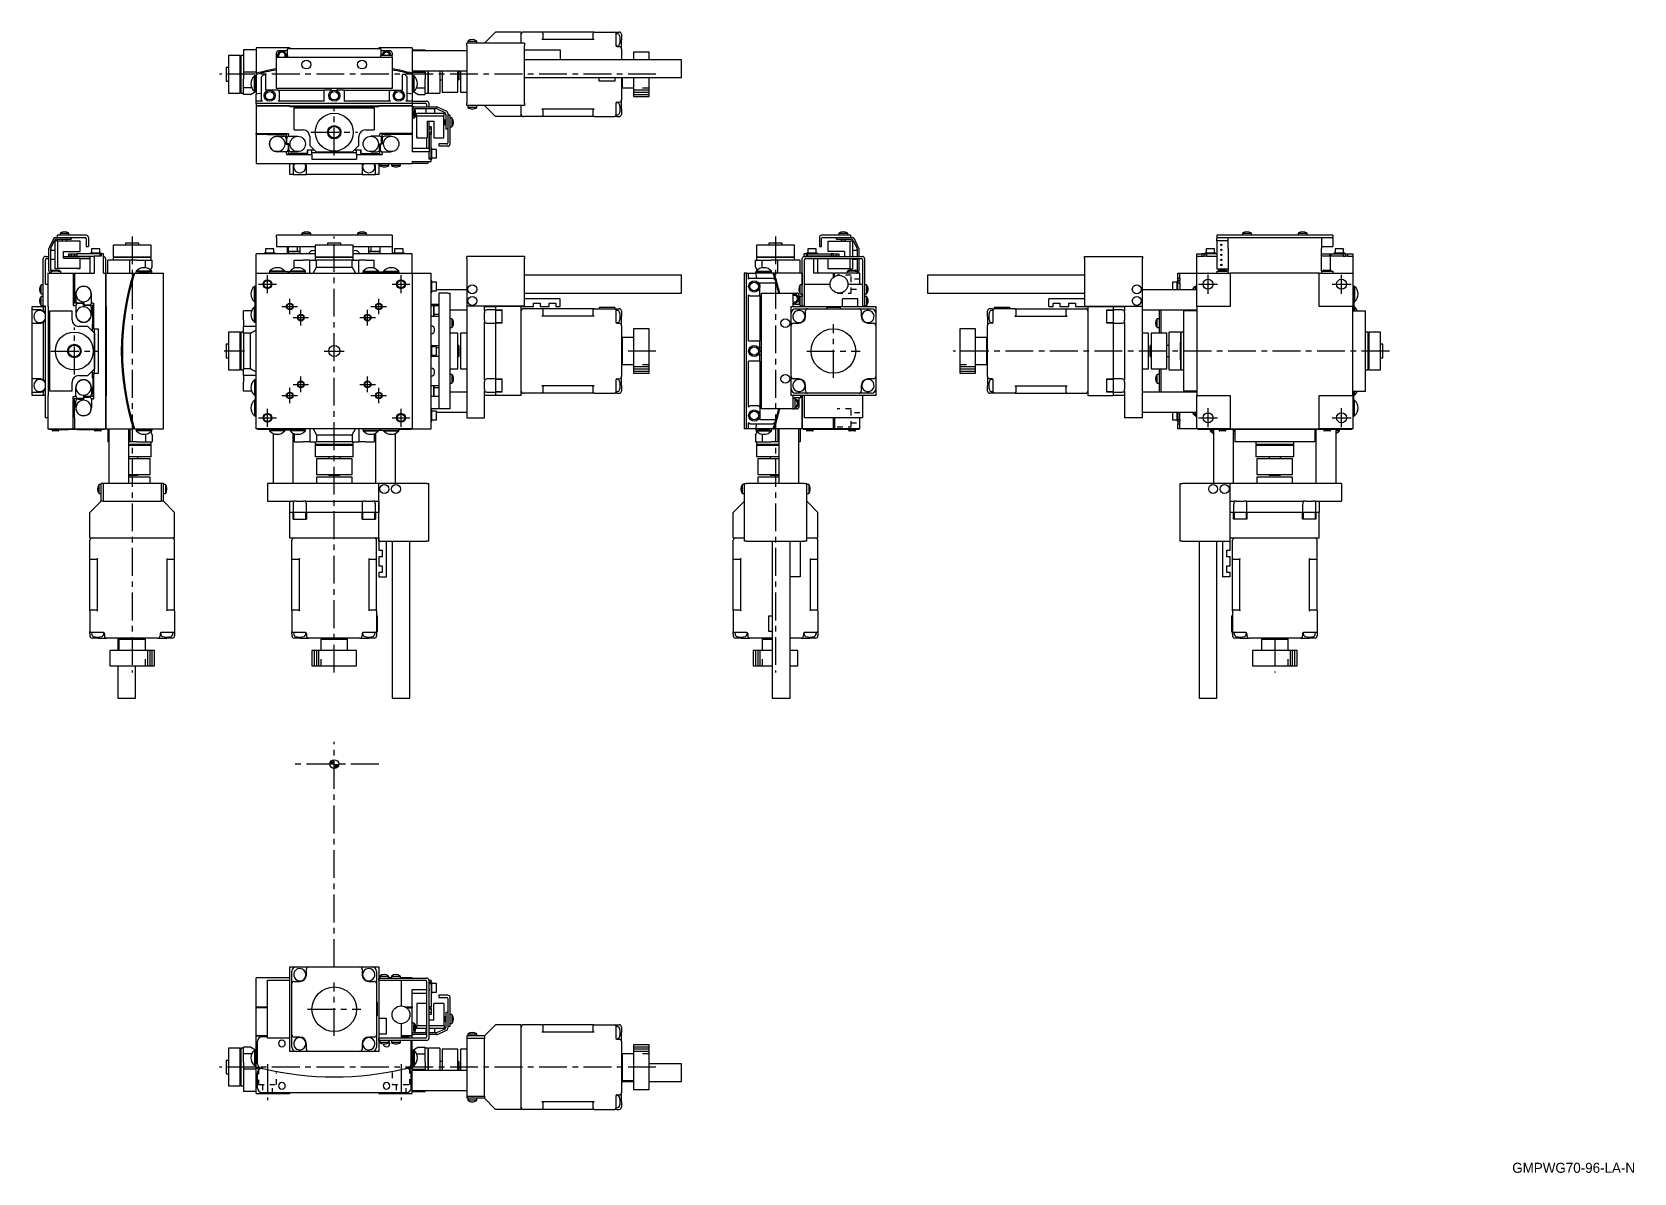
# Model space of a CAD drawing. Extents: x 118 to 838, y 27 to 540.
import ezdxf

# ---------------------------------------------------------------- set-up
doc = ezdxf.new("R2010")
doc.units = 0
doc.header["$LTSCALE"] = 10
doc.linetypes.add('CENTER', pattern=[2, 1.25, -0.25, 0.25, -0.25])
doc.linetypes.add('DOT', pattern=[0.5, 0.25, -0.25])
for name, color, linetype in [('1', 7, 'CONTINUOUS'), ('11', 7, 'CONTINUOUS'), ('2', 7, 'CONTINUOUS')]:
    doc.layers.add(name, color=color, linetype=linetype)
doc.styles.get("Standard").update_dxf_attribs({"font": 'FG教科書体NT-M'})

msp = doc.modelspace()

# ---------------------------------------------------------------- texts
at = {"layer": '1', "color": 7}
msp.add_text('GMPWG70-96-LA-N', height=4.5, dxfattribs=at).set_placement((782.908203, 26.993359))

# ---------------------------------------------------------------- linework, layer by layer
at = {"layer": '1', "color": 7, "linetype": 'CONTINUOUS'}
for p, q in [((339.250001, 534.5), (313.250001, 534.5)), ((313.250001, 533.5), (313.250001, 534.5)), ((313.250001, 533.5), (313.250001, 507.5)), ((313.750001, 535.397999), (317.749919, 535.397999)), ((313.750001, 535.397999), (313.750001, 534.5)), ((317.750001, 534.5), (317.750001, 535.397999)), ((326.250001, 539.5), (321.250001, 534.5)), ((337.750001, 539.5), (326.250001, 539.5)), ((337.750001, 534.5), (337.750001, 539.5)), ((346.950001, 539.5), (338.750001, 539.5)), ((339.250001, 534.5), (339.250001, 533.5)), ((339.250001, 507.5), (339.250001, 533.5)), ((370.550001, 539.5), (346.950001, 539.5)), ((346.974535, 536.148835), (346.950001, 536.148232)), ((370.550001, 536.148232), (346.950001, 536.148232)), ((346.99901, 536.15064), (346.974535, 536.148835)), ((347.023366, 536.153644), (346.99901, 536.15064)), ((347.047546, 536.15784), (347.023366, 536.153644)), ((347.071491, 536.163217), (347.047546, 536.15784)), ((347.095143, 536.169762), (347.071491, 536.163217)), ((347.118446, 536.17746), (347.095143, 536.169762)), ((347.141343, 536.186293), (347.118446, 536.17746)), ((347.163779, 536.196238), (347.141343, 536.186293)), ((347.185699, 536.207272), (347.163779, 536.196238)), ((347.207052, 536.219368), (347.185699, 536.207272)), ((347.227786, 536.232497), (347.207052, 536.219368)), ((347.247851, 536.246629), (347.227786, 536.232497)), ((347.267198, 536.261727), (347.247851, 536.246629)), ((347.285781, 536.277757), (347.267198, 536.261727)), ((347.303554, 536.294679), (347.285781, 536.277757)), ((347.320477, 536.312453), (347.303554, 536.294679)), ((347.336506, 536.331036), (347.320477, 536.312453)), ((347.351605, 536.350383), (347.336506, 536.331036)), ((347.365736, 536.370447), (347.351605, 536.350383)), ((347.378865, 536.391181), (347.365736, 536.370447)), ((347.390962, 536.412534), (347.378865, 536.391181)), ((347.401996, 536.434455), (347.390962, 536.412534)), ((347.411941, 536.456891), (347.401996, 536.434455)), ((347.420773, 536.479787), (347.411941, 536.456891)), ((347.428471, 536.50309), (347.420773, 536.479787)), ((347.435017, 536.526742), (347.428471, 536.50309)), ((347.440394, 536.550687), (347.435017, 536.526742)), ((347.444589, 536.574867), (347.440394, 536.550687)), ((347.447593, 536.599224), (347.444589, 536.574867)), ((347.449399, 536.623698), (347.447593, 536.599224)), ((347.450001, 536.648232), (347.449399, 536.623698)), ((347.450001, 539), (347.450001, 537.5)), ((347.450001, 537.5), (347.450001, 536.648232)), ((370.050001, 537.5), (370.050001, 539)), ((370.050001, 536.648232), (370.050001, 537.5)), ((370.050603, 536.623698), (370.050001, 536.648232)), ((370.052409, 536.599224), (370.050603, 536.623698)), ((370.055413, 536.574867), (370.052409, 536.599224)), ((370.059608, 536.550687), (370.055413, 536.574867)), ((370.064985, 536.526742), (370.059608, 536.550687)), ((370.071531, 536.50309), (370.064985, 536.526742)), ((370.079229, 536.479787), (370.071531, 536.50309)), ((370.088061, 536.456891), (370.079229, 536.479787)), ((370.098006, 536.434455), (370.088061, 536.456891)), ((370.10904, 536.412534), (370.098006, 536.434455)), ((370.121137, 536.391181), (370.10904, 536.412534)), ((370.134266, 536.370447), (370.121137, 536.391181)), ((370.148397, 536.350383), (370.134266, 536.370447)), ((370.163496, 536.331036), (370.148397, 536.350383)), ((370.179525, 536.312453), (370.163496, 536.331036)), ((370.196448, 536.294679), (370.179525, 536.312453)), ((370.214222, 536.277757), (370.196448, 536.294679)), ((370.232804, 536.261727), (370.214222, 536.277757)), ((370.252151, 536.246629), (370.232804, 536.261727)), ((370.272216, 536.232497), (370.252151, 536.246629)), ((370.29295, 536.219368), (370.272216, 536.232497)), ((370.314303, 536.207272), (370.29295, 536.219368)), ((370.336223, 536.196238), (370.314303, 536.207272)), ((370.358659, 536.186293), (370.336223, 536.196238)), ((370.381556, 536.17746), (370.358659, 536.186293)), ((370.404859, 536.169762), (370.381556, 536.17746)), ((370.428511, 536.163217), (370.404859, 536.169762)), ((370.452456, 536.15784), (370.428511, 536.163217)), ((370.476636, 536.153644), (370.452456, 536.15784)), ((370.500992, 536.15064), (370.476636, 536.153644)), ((370.525467, 536.148835), (370.500992, 536.15064)), ((370.550001, 536.148232), (370.525467, 536.148835)), ((370.550001, 539.5), (379.750001, 539.5)), ((379.750001, 539.5), (380.750001, 539.5)), ((380.250001, 539), (380.250001, 537.5)), ((381.053725, 538.707879), (380.250001, 538.75)), ((380.250001, 537.5), (380.250001, 533.414214)), ((380.315038, 533.253408), (381.053725, 533.292121)), ((380.750001, 539.5), (381.750001, 539.5)), ((380.750001, 533), (381.750001, 533)), ((382.750001, 538.5), (382.750001, 536)), ((382.750001, 532), (382.750001, 536)), ((206.250001, 529), (206.250001, 512)), ((211.450001, 529), (206.250001, 529)), ((211.450001, 512), (211.450001, 529)), ((211.750001, 529), (211.750001, 512)), ((212.950001, 529), (211.750001, 529)), ((218.750001, 531.5), (212.950001, 531.5)), ((212.950001, 531.5), (212.950001, 521.5)), ((218.750001, 532.4), (218.750001, 520.986969)), ((233.750001, 532.4), (218.750001, 532.4)), ((227.750001, 528.2), (227.750001, 530.1)), ((227.750001, 515.2), (227.750001, 528.2)), ((227.750001, 528.2), (279.750001, 528.2)), ((232.750001, 531.1), (228.750001, 531.1)), ((274.750001, 531.9), (232.750001, 531.9)), ((232.750001, 531.806308), (232.750001, 531.9)), ((232.750001, 529.930961), (232.750001, 531.806308)), ((232.750001, 529.024653), (232.750001, 529.930961)), ((232.750001, 529.024653), (232.750001, 528.2)), ((233.750001, 532.4), (233.750001, 532.1)), ((233.750001, 532.1), (273.750001, 532.1)), ((273.750001, 532.4), (273.750001, 532.1)), ((288.750001, 532.4), (273.750001, 532.4)), ((274.750001, 531.9), (274.750001, 531.806308)), ((274.750001, 531.806308), (274.750001, 529.930961)), ((278.750001, 531.1), (274.750001, 531.1)), ((274.750001, 529.930961), (274.750001, 529.024653)), ((274.750001, 529.1), (279.750001, 529.1)), ((274.750001, 528.2), (274.750001, 529.024653)), ((279.750001, 530.1), (279.750001, 529.1)), ((279.750001, 528.2), (279.750001, 529.1)), ((279.750001, 528.2), (279.750001, 515.2)), ((288.750001, 532.4), (288.750001, 520.986969)), ((288.750001, 531.5), (294.550001, 531.5)), ((313.250001, 531), (288.750001, 531)), ((294.550001, 531.5), (294.550001, 531)), ((339.250001, 531.5), (355.250001, 531.5)), ((409.749999, 527), (339.250001, 527)), ((355.250001, 531.5), (355.250001, 527)), ((382.750001, 532), (382.750001, 527)), ((388.250001, 530.5), (388.250001, 527)), ((395.250001, 530.5), (388.250001, 530.5)), ((395.250001, 527), (395.250001, 530.5)), ((409.749999, 523), (409.749999, 527)), ((205.250001, 523.5), (205.250001, 520.5)), ((206.250001, 523.5), (205.250001, 523.5)), ((205.250001, 520.5), (205.250001, 517.5)), ((211.750001, 524.45), (211.450001, 524.45)), ((218.750001, 521.5), (212.950001, 521.5)), ((212.950001, 521.5), (212.950001, 518.5)), ((212.950001, 514.5), (212.950001, 518.5)), ((217.907388, 512.886539), (217.907388, 519.786539)), ((218.250002, 519.786539), (217.907388, 519.786539)), ((218.750002, 519.836536), (218.250002, 519.836536)), ((218.250002, 512.836536), (218.250002, 519.836536)), ((218.250002, 519.786539), (218.250002, 519.836536)), ((218.250002, 518.836536), (218.250002, 519.786539)), ((218.250002, 512.886539), (218.250002, 519.786539)), ((218.250002, 518.836536), (218.250002, 516.236536)), ((218.750001, 520.986969), (218.750001, 520.470753)), ((218.750001, 520.470754), (218.750001, 511.63673)), ((222.050001, 520.4), (221.050001, 519.4)), ((221.050001, 508.9), (221.050001, 519.4)), ((222.050001, 520.4), (223.050001, 520.4)), ((223.050001, 513.4), (223.050001, 520.4)), ((284.450001, 513.4), (284.450001, 520.4)), ((285.450001, 520.4), (284.450001, 520.4)), ((285.450001, 520.4), (286.450001, 519.4)), ((286.450001, 508.9), (286.450001, 519.4)), ((288.75, 519.836536), (289.25, 519.836536)), ((288.750001, 522), (313.250001, 522)), ((288.750001, 521.5), (294.550001, 521.5)), ((288.750001, 520.470754), (288.750001, 520.986969)), ((288.750001, 520.470754), (288.750001, 511.63673)), ((289.25, 512.836536), (289.25, 519.836536)), ((289.25, 519.786539), (289.25, 519.836536)), ((289.25, 518.836536), (289.25, 519.786539)), ((289.25, 512.886539), (289.25, 519.786539)), ((289.592614, 519.786539), (289.25, 519.786539)), ((289.25, 518.836536), (289.25, 516.236536)), ((289.592614, 512.886539), (289.592614, 519.786539)), ((294.550001, 522), (294.550001, 521.5)), ((294.550001, 521.5), (294.550001, 518.5)), ((294.550001, 514.5), (294.550001, 518.5)), ((295.750001, 522), (295.750001, 512)), ((296.050001, 512), (296.050001, 522)), ((301.250001, 522), (301.250001, 512)), ((302.250001, 522), (302.250001, 512.5)), ((309.250001, 512.5), (309.250001, 522)), ((309.750001, 522), (309.750001, 520.5)), ((309.750001, 520.5), (309.750001, 518)), ((310.500001, 522), (310.500001, 512.5)), ((339.250001, 519), (409.749999, 519)), ((372.750001, 517.5), (372.750001, 519)), ((379.750001, 519), (379.750001, 517.5)), ((382.750001, 519), (382.750001, 509)), ((383.250001, 514.5), (383.250001, 519)), ((388.250001, 519), (388.250001, 510.5)), ((395.250001, 510.5), (395.250001, 519)), ((409.749999, 519), (409.749999, 523)), ((205.250001, 517.5), (206.250001, 517.5)), ((206.250001, 512), (211.450001, 512)), ((211.450001, 516.55), (211.750001, 516.55)), ((211.750001, 512), (212.950001, 512)), ((216.732523, 514.5), (212.950001, 514.5)), ((212.950001, 511.5), (212.950001, 514.5)), ((216.151925, 511.5), (212.950001, 511.5)), ((216.151925, 511.5), (218.452076, 512.827993)), ((217.907388, 512.886539), (218.250002, 512.886539)), ((218.250002, 516.236536), (218.250002, 513.836536)), ((218.250002, 512.885479), (218.250002, 513.836536)), ((218.250002, 512.836536), (218.250002, 512.885479)), ((218.750002, 512.836536), (218.250002, 512.836536)), ((218.250002, 512.827993), (218.250002, 512.836536)), ((218.250002, 512.827993), (218.250002, 512.836536)), ((218.750001, 512.827993), (218.250002, 512.827993)), ((221.050001, 512.042282), (218.750001, 511.63673)), ((218.750001, 508.4), (218.750001, 511.63673)), ((224.750001, 513.4), (223.050001, 513.4)), ((228.550001, 513.4), (224.750001, 513.4)), ((227.750001, 514.2), (227.750001, 515.2)), ((279.750001, 514.2), (227.750001, 514.2)), ((229.050001, 512.9), (228.550001, 513.4)), ((228.750001, 513.4), (228.57998, 513.370021)), ((228.750001, 513.4), (249.250001, 513.4)), ((229.050001, 512.9), (229.050001, 508.9)), ((252.250001, 513.4), (249.250001, 513.4)), ((249.250001, 508.4), (249.250001, 513.4)), ((252.250001, 514.2), (252.250001, 513.4)), ((255.250001, 513.4), (255.250001, 514.2)), ((258.250001, 513.4), (255.250001, 513.4)), ((258.250001, 513.4), (258.250001, 508.4)), ((258.250001, 513.4), (278.750001, 513.4)), ((278.450001, 512.9), (278.950001, 513.4)), ((278.450001, 512.9), (278.450001, 508.9)), ((278.920022, 513.370021), (278.750001, 513.4)), ((278.950001, 513.4), (282.750001, 513.4)), ((279.750001, 515.2), (279.750001, 514.2)), ((282.750001, 513.4), (284.450001, 513.4)), ((288.750001, 511.63673), (286.450001, 512.042282)), ((288.75, 512.836536), (289.25, 512.836536)), ((288.750001, 512.827993), (289.25, 512.827993)), ((288.750001, 511.63673), (288.750001, 508.4)), ((291.348077, 511.5), (289.047926, 512.827993)), ((289.25, 516.236536), (289.25, 513.836536)), ((289.25, 512.886539), (289.25, 513.836536)), ((289.25, 512.836536), (289.25, 512.886539)), ((289.25, 512.886539), (289.592614, 512.886539)), ((289.25, 512.827993), (289.25, 512.836536)), ((289.25, 512.827993), (289.25, 512.836536)), ((290.767479, 514.5), (294.550001, 514.5)), ((291.348077, 511.5), (294.550001, 511.5)), ((294.550001, 511.5), (294.550001, 514.5)), ((294.550001, 512), (295.750001, 512)), ((295.750001, 516.55), (296.050001, 516.55)), ((296.050001, 512), (301.250001, 512)), ((301.250001, 518), (302.250001, 518)), ((302.250001, 512.5), (309.250001, 512.5)), ((309.250001, 518), (309.750001, 518)), ((310.500001, 512.5), (313.250001, 512.5)), ((379.750001, 517.5), (372.750001, 517.5)), ((382.750001, 518), (383.250001, 518)), ((383.250001, 514.5), (388.250001, 514.5)), ((221.550001, 508.4), (218.750001, 508.4)), ((218.750001, 507.4), (218.750001, 508.4)), ((288.750001, 507.4), (218.750001, 507.4)), ((218.750001, 507.4), (218.750001, 506.4)), ((218.750001, 506.4), (218.750001, 493.944512)), ((233.750001, 506.4), (218.750001, 506.4)), ((218.750001, 506.4), (233.750001, 506.4)), ((221.050001, 508.9), (221.550001, 508.4)), ((228.550001, 508.4), (229.050001, 508.9)), ((249.250001, 508.4), (228.550001, 508.4)), ((233.750001, 506.4), (233.750001, 506.1)), ((233.750001, 506.4), (273.750001, 506.4)), ((233.750001, 506.1), (273.750001, 506.1)), ((235.750001, 495.5), (235.750001, 505.5)), ((235.750001, 505.5), (271.750001, 505.5)), ((278.950001, 508.4), (258.250001, 508.4)), ((271.750001, 505.5), (271.750001, 495.5)), ((273.750001, 506.4), (273.750001, 506.1)), ((288.750001, 506.4), (273.750001, 506.4)), ((273.750001, 506.4), (288.750001, 506.4)), ((278.950001, 508.4), (278.450001, 508.9)), ((286.450001, 508.9), (285.950001, 508.4)), ((288.750001, 508.4), (285.950001, 508.4)), ((288.750001, 508.5), (295.250001, 508.5)), ((288.750001, 508.4), (288.750001, 507.4)), ((288.750001, 507.5), (294.750001, 507.5)), ((288.750001, 507.4), (288.750001, 506.4)), ((288.750001, 506.4), (288.750001, 493.944512)), ((288.770205, 505.1), (288.750001, 504.9)), ((289.550001, 505.1), (288.770205, 505.1)), ((289.550001, 505.1), (289.550001, 504.1)), ((289.761326, 504.9), (289.550001, 504.9)), ((289.550001, 501.7), (289.550001, 504.1)), ((289.750001, 505.9), (299.728306, 505.9)), ((289.761326, 500.9), (289.761326, 504.9)), ((290.050001, 504.4), (289.761326, 504.9)), ((289.950001, 505.1), (299.550951, 505.1)), ((290.050001, 504.4), (290.050001, 501.4)), ((294.950001, 505.1), (294.950001, 503.1)), ((295.250001, 507), (295.250001, 505.9)), ((296.250001, 507.5), (296.250001, 505.9)), ((298.950001, 503.1), (298.950001, 505.1)), ((299.973569, 505.006308), (303.372619, 503.421305)), ((304.172619, 503.930961), (300.150925, 505.806308)), ((313.250001, 506.5), (313.250001, 507.5)), ((339.250001, 506.5), (313.250001, 506.5)), ((313.750001, 506.5), (313.750001, 505.602001)), ((317.750001, 505.602001), (313.750001, 505.602001)), ((317.750001, 505.602001), (317.750001, 506.5)), ((321.250001, 506.5), (326.250001, 501.5)), ((337.750001, 501.5), (337.750001, 506.5)), ((339.250001, 507.5), (339.250001, 506.5)), ((370.550001, 504.851768), (346.950001, 504.851768)), ((346.950001, 504.851768), (346.974535, 504.851165)), ((346.974535, 504.851165), (346.99901, 504.84936)), ((346.99901, 504.84936), (347.023366, 504.846356)), ((347.023366, 504.846356), (347.047546, 504.84216)), ((347.047546, 504.84216), (347.071491, 504.836783)), ((347.071491, 504.836783), (347.095143, 504.830238)), ((347.095143, 504.830238), (347.118446, 504.82254)), ((347.118446, 504.82254), (347.141343, 504.813707)), ((347.141343, 504.813707), (347.163779, 504.803762)), ((347.163779, 504.803762), (347.185699, 504.792728)), ((347.185699, 504.792728), (347.207052, 504.780632)), ((347.207052, 504.780632), (347.227786, 504.767503)), ((347.227786, 504.767503), (347.247851, 504.753371)), ((347.247851, 504.753371), (347.267198, 504.738273)), ((347.267198, 504.738273), (347.285781, 504.722243)), ((347.285781, 504.722243), (347.303554, 504.705321)), ((347.303554, 504.705321), (347.320477, 504.687547)), ((347.320477, 504.687547), (347.336506, 504.668964)), ((347.336506, 504.668964), (347.351605, 504.649617)), ((347.351605, 504.649617), (347.365736, 504.629553)), ((347.365736, 504.629553), (347.378865, 504.608819)), ((347.378865, 504.608819), (347.390962, 504.587466)), ((347.390962, 504.587466), (347.401996, 504.565545)), ((347.401996, 504.565545), (347.411941, 504.543109)), ((347.411941, 504.543109), (347.420773, 504.520213)), ((347.420773, 504.520213), (347.428471, 504.49691)), ((347.428471, 504.49691), (347.435017, 504.473258)), ((347.435017, 504.473258), (347.440394, 504.449313)), ((347.440394, 504.449313), (347.444589, 504.425133)), ((347.444589, 504.425133), (347.447593, 504.400776)), ((347.447593, 504.400776), (347.449399, 504.376302)), ((347.449399, 504.376302), (347.450001, 504.351768)), ((347.450001, 504.351768), (347.450001, 503.5)), ((370.050001, 504.351768), (370.050603, 504.376302)), ((370.050001, 503.5), (370.050001, 504.351768)), ((370.050603, 504.376302), (370.052409, 504.400776)), ((370.052409, 504.400776), (370.055413, 504.425133)), ((370.055413, 504.425133), (370.059608, 504.449313)), ((370.059608, 504.449313), (370.064985, 504.473258)), ((370.064985, 504.473258), (370.071531, 504.49691)), ((370.071531, 504.49691), (370.079229, 504.520213)), ((370.079229, 504.520213), (370.088061, 504.543109)), ((370.088061, 504.543109), (370.098006, 504.565545)), ((370.098006, 504.565545), (370.10904, 504.587466)), ((370.10904, 504.587466), (370.121137, 504.608819)), ((370.121137, 504.608819), (370.134266, 504.629553)), ((370.134266, 504.629553), (370.148397, 504.649617)), ((370.148397, 504.649617), (370.163496, 504.668964)), ((370.163496, 504.668964), (370.179525, 504.687547)), ((370.179525, 504.687547), (370.196448, 504.705321)), ((370.196448, 504.705321), (370.214222, 504.722243)), ((370.214222, 504.722243), (370.232804, 504.738273)), ((370.232804, 504.738273), (370.252151, 504.753371)), ((370.252151, 504.753371), (370.272216, 504.767503)), ((370.272216, 504.767503), (370.29295, 504.780632)), ((370.29295, 504.780632), (370.314303, 504.792728)), ((370.314303, 504.792728), (370.336223, 504.803762)), ((370.336223, 504.803762), (370.358659, 504.813707)), ((370.358659, 504.813707), (370.381556, 504.82254)), ((370.381556, 504.82254), (370.404859, 504.830238)), ((370.404859, 504.830238), (370.428511, 504.836783)), ((370.428511, 504.836783), (370.452456, 504.84216)), ((370.452456, 504.84216), (370.476636, 504.846356)), ((370.476636, 504.846356), (370.500992, 504.84936)), ((370.500992, 504.84936), (370.525467, 504.851165)), ((370.525467, 504.851165), (370.550001, 504.851768)), ((380.250001, 507.585786), (380.250001, 503.5)), ((381.053725, 507.707879), (380.315038, 507.746592)), ((380.750001, 508), (381.750001, 508)), ((382.750001, 505), (382.750001, 509)), ((382.750001, 505), (382.750001, 502.5)), ((388.250001, 510.5), (395.250001, 510.5)), ((289.550001, 500.7), (288.750001, 500.7)), ((289.550001, 501.7), (289.550001, 500.7)), ((289.550001, 500.9), (289.761326, 500.9)), ((289.761326, 500.9), (290.050001, 501.4)), ((290.700001, 501.9), (290.700001, 503.1)), ((290.700001, 503.1), (303.200001, 503.1)), ((290.700001, 501.9), (303.200001, 501.9)), ((290.850001, 491.9), (290.850001, 501.9)), ((290.850001, 492.9), (290.850001, 501.9)), ((295.450001, 499.4), (295.450001, 491.9)), ((295.450001, 499.4), (298.450001, 499.4)), ((296.250001, 499.4), (296.250001, 487.4)), ((296.350001, 496.9), (297.350001, 496.9)), ((296.350001, 495.9), (296.350001, 496.9)), ((297.350001, 496.9), (296.350001, 496.9)), ((297.350001, 496.9), (297.350001, 495.9)), ((298.450001, 499.4), (298.450001, 491.9)), ((298.450001, 499.4), (298.450001, 492.9)), ((303.050001, 491.9), (303.050001, 501.9)), ((303.250001, 499.9), (303.050001, 499.7)), ((303.050001, 498.1), (303.250001, 497.9)), ((303.200001, 501.9), (303.200001, 503.1)), ((303.250001, 499.9), (303.250001, 497.9)), ((303.950001, 499.9), (303.250001, 499.9)), ((303.250001, 497.9), (303.950001, 497.9)), ((303.950001, 502.514997), (303.950001, 495.9)), ((304.750001, 503.024653), (304.750001, 502.2)), ((304.750001, 502.2), (304.750001, 489.7)), ((305.750001, 502.2), (304.750001, 502.2)), ((305.750001, 489.2), (305.750001, 502.2)), ((306.648, 500.9), (305.750001, 500.9)), ((305.750001, 496.9), (306.648, 496.9)), ((306.648, 500.9), (306.648, 496.9)), ((337.750001, 501.5), (326.250001, 501.5)), ((346.950001, 501.5), (338.750001, 501.5)), ((370.550001, 501.5), (346.950001, 501.5)), ((347.450001, 503.5), (347.450001, 502)), ((370.050001, 502), (370.050001, 503.5)), ((370.550001, 501.5), (379.750001, 501.5)), ((380.750001, 501.5), (379.750001, 501.5)), ((380.250001, 503.5), (380.250001, 502)), ((380.250001, 502.25), (381.053725, 502.292121)), ((380.750001, 501.5), (381.750001, 501.5)), ((218.750001, 493.419494), (218.750001, 493.944512)), ((218.750001, 493.944512), (233.250001, 493.944512)), ((218.750001, 493.419494), (218.750001, 480.4)), ((223.750001, 493.419494), (218.750001, 493.419494)), ((223.750001, 493.419494), (232.25, 493.419493)), ((228.149996, 492.710541), (231.149996, 492.710541)), ((232.149996, 491.710541), (232.149996, 489.110541)), ((232.149996, 491.710541), (232.149996, 489.110541)), ((232.25, 489.110541), (232.25, 493.419493)), ((232.250001, 493.419493), (232.250001, 493.944512)), ((232.449996, 490.4), (232.250001, 490.4)), ((232.449996, 489.301999), (232.449996, 491.701999)), ((233.25, 492.681795), (233.250001, 493.419494)), ((233.250001, 493.944512), (233.250001, 493.419494)), ((233.449996, 492.701999), (237.349996, 492.701999)), ((235.750001, 495.5), (239.750001, 495.5)), ((242.750001, 492.5), (242.750001, 488.5)), ((264.750001, 488.5), (264.750001, 492.5)), ((267.750001, 495.5), (271.750001, 495.5)), ((274.050006, 492.701999), (270.150006, 492.701999)), ((288.750001, 493.944512), (274.250001, 493.944512)), ((274.250001, 493.944512), (274.250002, 493.419493)), ((274.250002, 492.681795), (274.250002, 493.419493)), ((275.050006, 489.301999), (275.050006, 491.701999)), ((275.250001, 490.4), (275.050006, 490.4)), ((275.250001, 493.419493), (275.250001, 493.944512)), ((275.250002, 489.110541), (275.250002, 493.419493)), ((283.750002, 493.419493), (275.250002, 493.419493)), ((275.350006, 491.710541), (275.350006, 489.110541)), ((275.350006, 491.710541), (275.350006, 489.110541)), ((279.350006, 492.710541), (276.350006, 492.710541)), ((288.750001, 493.419494), (283.750002, 493.419493)), ((288.750001, 493.944512), (288.750001, 493.419494)), ((288.750001, 493.419494), (288.750001, 485.63673)), ((290.850001, 492.9), (290.850001, 491.9)), ((290.850001, 491.9), (295.450001, 491.9)), ((295.250001, 491.9), (295.250001, 487.4)), ((297.350001, 495.9), (296.350001, 495.9)), ((296.350001, 494.4), (296.350001, 495.9)), ((296.350001, 494.4), (297.350001, 494.4)), ((296.350001, 493.4), (296.350001, 494.4)), ((297.350001, 494.4), (296.350001, 494.4)), ((297.350001, 493.4), (296.350001, 493.4)), ((296.350001, 493.4), (296.350001, 486.042282)), ((297.350001, 495.9), (297.350001, 494.4)), ((297.350001, 494.4), (297.350001, 493.4)), ((297.350001, 482.9), (297.350001, 493.4)), ((298.450001, 492.9), (298.450001, 491.9)), ((298.450001, 491.9), (303.050001, 491.9)), ((304.750001, 495.9), (303.950001, 495.9)), ((232.049996, 485.710541), (228.149996, 485.710541)), ((232.149996, 489.110541), (233.049996, 489.110541)), ((232.250001, 484.984542), (232.25, 485.730746)), ((232.250001, 484.984542), (232.250001, 484.454985)), ((232.250001, 484.454985), (243.750001, 484.454985)), ((233.349996, 489.301999), (232.449996, 489.301999)), ((233.04983, 488.68973), (233.249904, 488.709691)), ((233.249977, 488.269448), (233.049846, 488.291806)), ((233.049996, 489.110541), (233.049996, 486.710541)), ((233.049996, 489.110541), (233.049996, 486.710541)), ((233.25, 484.984541), (233.25, 489.301999)), ((241.75, 484.984541), (233.25, 484.984541)), ((233.349996, 486.701999), (233.349996, 489.301999)), ((237.349996, 485.701999), (234.349996, 485.701999)), ((241.75, 486.6), (244.650001, 486.6)), ((241.75, 484.984541), (241.75, 486.6)), ((241.750001, 486.6), (241.750001, 484.984541)), ((242.750001, 488.5), (245.750001, 485.5)), ((243.750001, 484.454985), (243.750001, 486.6)), ((243.750001, 485.4), (263.750001, 485.4)), ((243.750001, 484.454985), (243.750001, 482.333651)), ((243.750001, 482.333651), (263.750001, 482.333651)), ((261.750001, 485.5), (245.750001, 485.5)), ((261.750001, 485.5), (264.750001, 488.5)), ((262.850001, 486.6), (265.750002, 486.6)), ((263.750001, 484.454985), (263.750001, 486.6)), ((263.750001, 484.454985), (263.750001, 482.333651)), ((263.750001, 484.454985), (275.250001, 484.454985)), ((265.750001, 486.6), (265.750001, 484.984541)), ((265.750002, 484.984541), (265.750002, 486.6)), ((265.750002, 484.984541), (274.250002, 484.984541)), ((270.150006, 485.701999), (273.150006, 485.701999)), ((274.150006, 489.301999), (275.050006, 489.301999)), ((274.150006, 486.701999), (274.150006, 489.301999)), ((274.250002, 484.984541), (274.250002, 489.301999)), ((274.450085, 488.291796), (274.250075, 488.269452)), ((274.250115, 488.70969), (274.4501, 488.689739)), ((275.350006, 489.110541), (274.450006, 489.110541)), ((274.450006, 489.110541), (274.450006, 486.710541)), ((274.450006, 489.110541), (274.450006, 486.710541)), ((275.250002, 484.984541), (275.250001, 485.730746)), ((275.250002, 484.984541), (275.250001, 484.454985)), ((275.450006, 485.710541), (279.350006, 485.710541)), ((288.750001, 487.4), (296.350001, 487.4)), ((296.350001, 485.63673), (288.750001, 485.63673)), ((296.350001, 486.042282), (296.350001, 485.63673)), ((296.350001, 482.4), (296.350001, 485.63673)), ((296.350001, 482.9), (297.350001, 482.9)), ((297.350001, 482.4), (296.350001, 482.4)), ((297.650001, 487.4), (297.350001, 487.4)), ((297.350001, 482.9), (297.350001, 482.4)), ((297.350001, 481.4), (297.350001, 482.4)), ((297.350001, 482.4), (297.650001, 482.4)), ((297.650001, 482.4), (297.650001, 487.4)), ((299.650001, 486.8), (297.650001, 486.8)), ((297.650001, 483), (299.650001, 483)), ((299.650001, 483), (299.650001, 486.8)), ((300.750001, 489.2), (300.750001, 488.2)), ((304.250001, 489.2), (300.750001, 489.2)), ((304.750001, 488.2), (300.750001, 488.2)), ((218.750001, 480.4), (288.750001, 480.4)), ((233.750001, 475.5), (233.750001, 480.4)), ((235.250001, 475.5), (233.750001, 475.5)), ((235.250001, 479), (235.250001, 475.5)), ((235.250001, 475.5), (241.250001, 475.5)), ((241.250001, 475.5), (241.250001, 479)), ((266.250001, 475.5), (241.250001, 475.5)), ((266.250001, 479), (266.250001, 475.5)), ((266.250001, 475.5), (272.250001, 475.5)), ((272.250001, 475.5), (272.250001, 479)), ((273.750001, 475.5), (272.250001, 475.5)), ((273.750001, 480.4), (273.750001, 475.5)), ((274.250001, 480.4), (274.250001, 479.602001)), ((278.250001, 479.602001), (274.250001, 479.602001)), ((278.250001, 479.602001), (278.250001, 480.4)), ((279.450001, 480.4), (279.450001, 479.602001)), ((283.450001, 479.602001), (279.450001, 479.602001)), ((283.450001, 479.602001), (283.450001, 480.4)), ((288.750001, 481.4), (297.350001, 481.4)), ((288.750001, 481.4), (288.750001, 480.4)), ((295.250001, 480.5), (288.750001, 480.5)), ((127.569039, 446.622617), (125.693692, 442.600923)), ((128.475347, 447.199999), (129.3, 447.199999)), ((128.985003, 446.399999), (135.6, 446.399999)), ((129.3, 448.199999), (129.3, 447.199999)), ((142.3, 448.199999), (129.3, 448.199999)), ((129.3, 447.199999), (141.8, 447.199999)), ((130.6, 449.097998), (134.6, 449.097998)), ((130.6, 449.097998), (130.6, 448.199999)), ((131.6, 446.399999), (131.6, 445.699999)), ((133.6, 445.699999), (133.6, 446.399999)), ((134.6, 448.199999), (134.6, 449.097998)), ((135.6, 447.199999), (135.6, 446.399999)), ((142.3, 446.699999), (142.3, 443.199999)), ((143.3, 447.199999), (143.3, 443.199999)), ((279.750001, 448.199999), (227.750001, 448.199999)), ((227.750001, 447.199999), (227.750001, 448.199999)), ((227.750001, 447.199999), (227.750001, 443.199999)), ((239.250001, 449.097998), (243.250001, 449.097998)), ((239.250001, 449.097998), (239.250001, 448.199999)), ((243.250001, 448.199999), (243.250001, 449.097998)), ((264.250001, 449.097998), (268.250001, 449.097998)), ((264.250001, 449.097998), (264.250001, 448.199999)), ((268.250001, 448.199999), (268.250001, 449.097998)), ((279.750001, 448.199999), (279.750001, 447.199999)), ((279.750001, 447.199999), (279.750001, 443.199999)), ((471.7, 447.199999), (471.7, 443.199999)), ((485.7, 448.199999), (472.7, 448.199999)), ((472.7, 443.199999), (472.7, 446.699999)), ((473.2, 447.199999), (485.7, 447.199999)), ((479.4, 446.399999), (479.4, 447.199999)), ((479.4, 446.399999), (486.014997, 446.399999)), ((480.4, 449.097998), (482.4, 449.097998)), ((480.4, 449.097998), (480.4, 448.199999)), ((481.4, 446.399999), (481.4, 445.699999)), ((482.4, 449.097998), (484.4, 449.097998)), ((483.4, 445.699999), (483.4, 446.399999)), ((484.4, 448.199999), (484.4, 449.097998)), ((485.7, 448.199999), (485.7, 447.199999)), ((485.7, 447.199999), (486.524653, 447.199999)), ((489.306308, 442.600923), (487.430961, 446.622617)), ((702.249999, 448.199999), (650.249999, 448.199999)), ((650.249999, 448.199999), (650.249999, 447.199999)), ((650.249999, 447.199999), (655.249999, 447.199999)), ((650.249999, 447.199999), (650.249999, 446.699999)), ((650.249999, 445.649999), (650.249999, 446.699999)), ((655.249999, 447.199999), (697.249999, 447.199999)), ((655.249999, 446.622617), (655.249999, 447.199999)), ((655.249999, 442.600923), (655.249999, 446.622617)), ((661.749999, 449.097998), (665.749999, 449.097998)), ((661.749999, 449.097998), (661.749999, 448.199999)), ((665.749999, 448.199999), (665.749999, 449.097998)), ((686.749999, 449.097998), (690.749999, 449.097998)), ((686.749999, 449.097998), (686.749999, 448.199999)), ((690.749999, 448.199999), (690.749999, 449.097998)), ((697.249999, 447.199999), (697.249999, 446.622617)), ((697.249999, 447.199999), (702.249999, 447.199999)), ((697.249999, 446.622617), (697.249999, 442.600923)), ((702.249999, 448.199999), (702.249999, 447.199999)), ((702.249999, 446.699999), (702.249999, 447.199999)), ((702.249999, 446.699999), (702.249999, 443.199999)), ((125.6, 432.199999), (125.6, 442.178304)), ((126.4, 432.399999), (126.4, 442.000949)), ((128.4, 441.399999), (126.4, 441.399999)), ((126.493692, 442.423567), (128.078695, 445.822617)), ((128.4, 433.149999), (128.4, 445.649999)), ((129.6, 445.649999), (128.4, 445.649999)), ((129.6, 433.149999), (129.6, 445.649999)), ((139.6, 445.499999), (129.6, 445.499999)), ((131.6, 445.699999), (133.6, 445.699999)), ((131.6, 445.699999), (131.8, 445.499999)), ((132.1, 440.899999), (139.6, 440.899999)), ((132.1, 437.899999), (132.1, 440.899999)), ((132.1, 440.899999), (138.6, 440.899999)), ((133.4, 445.499999), (133.6, 445.699999)), ((134.6, 438.799999), (134.6, 439.799999)), ((134.6, 439.799999), (135.6, 439.799999)), ((134.6, 439.799999), (134.6, 438.799999)), ((135.6, 439.799999), (135.6, 438.799999)), ((135.6, 439.799999), (137.1, 439.799999)), ((137.1, 438.799999), (137.1, 439.799999)), ((137.1, 439.799999), (138.1, 439.799999)), ((137.1, 439.799999), (137.1, 438.799999)), ((138.1, 439.799999), (138.1, 438.799999)), ((148.6, 439.799999), (138.1, 439.799999)), ((138.6, 440.899999), (139.6, 440.899999)), ((139.6, 440.899999), (139.6, 445.499999)), ((142.3, 443.199999), (143.3, 443.199999)), ((149.1, 440.099999), (144.1, 440.099999)), ((144.1, 440.099999), (144.1, 439.799999)), ((148.5, 442.099999), (144.7, 442.099999)), ((144.7, 442.099999), (144.7, 440.099999)), ((148.5, 440.099999), (148.5, 442.099999)), ((148.6, 438.799999), (148.6, 439.799999)), ((148.6, 439.799999), (149.1, 439.799999)), ((149.1, 439.799999), (149.1, 440.099999)), ((149.1, 439.799999), (149.1, 438.799999)), ((150.1, 439.799999), (149.1, 439.799999)), ((150.1, 431.199999), (150.1, 439.799999)), ((163, 443.699999), (154.5, 443.699999)), ((154.5, 443.699999), (154.5, 438.499999)), ((166, 444.699999), (160, 444.699999)), ((160, 444.699999), (160, 443.699999)), ((171.5, 443.699999), (163, 443.699999)), ((166, 443.699999), (166, 444.699999)), ((171.5, 438.499999), (171.5, 443.699999)), ((245.250001, 439.799999), (218.750001, 439.799999)), ((218.750001, 431.199999), (218.750001, 439.799999)), ((227.250001, 440.099999), (222.250001, 440.099999)), ((222.250001, 440.099999), (222.250001, 439.799999)), ((226.650001, 442.099999), (222.850001, 442.099999)), ((222.850001, 442.099999), (222.850001, 440.099999)), ((226.650001, 440.099999), (226.650001, 442.099999)), ((227.250001, 439.799999), (227.250001, 440.099999)), ((227.750001, 443.199999), (245.250001, 443.199999)), ((232.750001, 439.799999), (232.750001, 443.199999)), ((233.250001, 440.899999), (233.250001, 443.199999)), ((233.250001, 440.899999), (238.250001, 440.899999)), ((237.250001, 440.899999), (233.250001, 440.899999)), ((233.250001, 439.799999), (233.250001, 440.899999)), ((237.250001, 440.899999), (237.250001, 443.199999)), ((238.250001, 440.899999), (237.250001, 440.899999)), ((238.250001, 443.199999), (238.250001, 440.899999)), ((238.250001, 440.899999), (238.250001, 439.799999)), ((262.250001, 443.699999), (245.250001, 443.699999)), ((250.750001, 443.699999), (245.250001, 443.699999)), ((245.250001, 443.699999), (245.250001, 438.499999)), ((256.750001, 444.699999), (250.750001, 444.699999)), ((250.750001, 444.699999), (250.750001, 443.699999)), ((251.125001, 443.699999), (250.750001, 443.699999)), ((253.750001, 443.699999), (250.750001, 443.699999)), ((256.750001, 443.699999), (253.750001, 443.699999)), ((256.750001, 443.699999), (256.375001, 443.699999)), ((256.750001, 443.699999), (256.750001, 444.699999)), ((262.250001, 443.699999), (256.750001, 443.699999)), ((262.250001, 438.499999), (262.250001, 443.699999)), ((262.250001, 443.199999), (279.750001, 443.199999)), ((288.750001, 439.799999), (262.250001, 439.799999)), ((269.250001, 440.899999), (269.250001, 443.199999)), ((269.250001, 440.899999), (274.250001, 440.899999)), ((270.250001, 440.899999), (269.250001, 440.899999)), ((269.250001, 439.799999), (269.250001, 440.899999)), ((270.250001, 443.199999), (270.250001, 440.899999)), ((274.250001, 440.899999), (270.250001, 440.899999)), ((274.250001, 443.199999), (274.250001, 440.899999)), ((274.250001, 440.899999), (274.250001, 439.799999)), ((279.750001, 443.199999), (279.750001, 439.799999)), ((285.250001, 440.099999), (280.250001, 440.099999)), ((280.250001, 440.099999), (280.250001, 439.799999)), ((284.650001, 442.099999), (280.850001, 442.099999)), ((280.850001, 442.099999), (280.850001, 440.099999)), ((284.650001, 440.099999), (284.650001, 442.099999)), ((285.250001, 439.799999), (285.250001, 440.099999)), ((288.750001, 431.199999), (288.750001, 439.799999)), ((460.5, 443.699999), (443.5, 443.699999)), ((443.5, 443.699999), (443.5, 438.499999)), ((452, 444.699999), (449, 444.699999)), ((449, 444.699999), (449, 443.699999)), ((455, 444.699999), (452, 444.699999)), ((455, 443.699999), (455, 444.699999)), ((460.5, 438.499999), (460.5, 443.699999)), ((465.9, 439.799999), (464.9, 439.799999)), ((464.9, 438.694986), (464.9, 439.799999)), ((468.4, 440.099999), (465.9, 440.099999)), ((465.9, 440.099999), (465.9, 439.799999)), ((465.9, 438.799999), (465.9, 439.799999)), ((466.4, 439.799999), (465.9, 439.799999)), ((466.4, 438.799999), (466.4, 439.799999)), ((466.4, 439.799999), (476.9, 439.799999)), ((468.4, 442.099999), (466.5, 442.099999)), ((466.5, 442.099999), (466.5, 440.099999)), ((470.3, 442.099999), (468.4, 442.099999)), ((470.9, 440.099999), (468.4, 440.099999)), ((470.3, 440.099999), (470.3, 442.099999)), ((470.9, 439.799999), (470.9, 440.099999)), ((471.7, 443.199999), (472.7, 443.199999)), ((475.4, 445.499999), (475.4, 440.899999)), ((475.4, 445.499999), (485.4, 445.499999)), ((482.9, 440.899999), (475.4, 440.899999)), ((476.9, 439.799999), (476.9, 438.799999)), ((477.9, 439.799999), (476.9, 439.799999)), ((477.9, 438.799999), (477.9, 439.799999)), ((477.9, 439.799999), (477.9, 438.799999)), ((477.9, 439.799999), (479.4, 439.799999)), ((479.4, 438.799999), (479.4, 439.799999)), ((479.4, 439.799999), (480.4, 439.799999)), ((480.4, 439.799999), (480.4, 438.799999)), ((481.4, 445.699999), (482.4, 445.699999)), ((481.4, 445.699999), (481.6, 445.499999)), ((482.4, 445.699999), (483.4, 445.699999)), ((482.9, 440.899999), (482.9, 438.699999)), ((483.2, 445.499999), (483.4, 445.699999)), ((485.4, 445.649999), (485.4, 438.699999)), ((485.4, 445.649999), (486.6, 445.649999)), ((486.6, 445.649999), (486.6, 438.699999)), ((488.6, 441.399999), (486.6, 441.399999)), ((486.921305, 445.822617), (488.506308, 442.423567)), ((488.6, 442.000949), (488.6, 438.699999)), ((489.4, 442.178304), (489.4, 438.699999)), ((641.249999, 438.799999), (641.249999, 439.799999)), ((641.249999, 439.799999), (643.549999, 439.799999)), ((643.549999, 439.799999), (643.549999, 438.799999)), ((644.549999, 439.799999), (643.549999, 439.799999)), ((644.549999, 438.799999), (644.549999, 439.799999)), ((644.549999, 439.799999), (645.549999, 439.799999)), ((649.749999, 440.099999), (644.749999, 440.099999)), ((645.349999, 440.099999), (644.749999, 440.099999)), ((644.749999, 440.099999), (644.749999, 439.799999)), ((649.149999, 442.099999), (645.349999, 442.099999)), ((645.349999, 442.099999), (645.349999, 440.099999)), ((649.149999, 440.099999), (645.349999, 440.099999)), ((645.349999, 440.099999), (649.149999, 440.099999)), ((645.549999, 439.799999), (645.549999, 438.799999)), ((645.549999, 439.799999), (645.549999, 438.799999)), ((647.249999, 439.799999), (645.549999, 439.799999)), ((650.249999, 439.799999), (647.249999, 439.799999)), ((649.149999, 440.099999), (649.149999, 442.099999)), ((649.749999, 440.099999), (649.149999, 440.099999)), ((649.749999, 439.799999), (649.749999, 440.099999)), ((650.249999, 445.649999), (650.249999, 433.149999)), ((655.249999, 445.649999), (650.249999, 445.649999)), ((655.249999, 445.649999), (650.249999, 445.649999)), ((655.249999, 442.178304), (655.249999, 442.600923)), ((655.249999, 442.178304), (655.249999, 432.199999)), ((697.249999, 443.199999), (702.249999, 443.199999)), ((697.249999, 442.600923), (697.249999, 442.178304)), ((697.249999, 432.199999), (697.249999, 442.178304)), ((697.249999, 439.799999), (700.949999, 439.799999)), ((700.949999, 438.799999), (700.949999, 439.799999)), ((700.949999, 439.799999), (701.449999, 439.799999)), ((700.949999, 439.799999), (700.949999, 438.799999)), ((701.449999, 439.799999), (701.449999, 438.799999)), ((701.449999, 439.799999), (705.249999, 439.799999)), ((703.349999, 440.099999), (702.749999, 440.099999)), ((707.749999, 440.099999), (702.749999, 440.099999)), ((702.749999, 440.099999), (702.749999, 439.799999)), ((707.149999, 442.099999), (703.349999, 442.099999)), ((703.349999, 442.099999), (703.349999, 440.099999)), ((707.149999, 440.099999), (703.349999, 440.099999)), ((703.349999, 440.099999), (707.149999, 440.099999)), ((705.249999, 439.799999), (706.949999, 439.799999)), ((706.949999, 439.799999), (706.949999, 438.799999)), ((706.949999, 439.799999), (706.949999, 438.799999)), ((707.949999, 439.799999), (706.949999, 439.799999)), ((707.149999, 440.099999), (707.149999, 442.099999)), ((707.749999, 440.099999), (707.149999, 440.099999)), ((707.749999, 439.799999), (707.749999, 440.099999)), ((707.949999, 438.799999), (707.949999, 439.799999)), ((707.949999, 439.799999), (708.949999, 439.799999)), ((708.949999, 439.799999), (708.949999, 438.799999)), ((708.949999, 439.799999), (711.249999, 439.799999)), ((711.249999, 439.799999), (711.249999, 438.799999)), ((123, 416.299999), (123, 437.699999)), ((124, 438.699999), (125.6, 438.699999)), ((124, 426.199999), (124, 437.199999)), ((124.5, 437.699999), (125.6, 437.699999)), ((126.4, 437.399999), (128.4, 437.399999)), ((126.4, 431.999999), (126.4, 431.220203)), ((126.4, 431.999999), (127.4, 431.999999)), ((127.1, 432.499999), (126.6, 432.211324)), ((130.6, 432.211324), (126.6, 432.211324)), ((126.6, 432.211324), (126.6, 431.999999)), ((127.1, 432.499999), (130.1, 432.499999)), ((129.8, 431.999999), (127.4, 431.999999)), ((129.6, 433.149999), (128.4, 433.149999)), ((139.6, 433.299999), (129.6, 433.299999)), ((138.6, 433.299999), (129.6, 433.299999)), ((129.8, 431.999999), (130.8, 431.999999)), ((130.6, 432.211324), (130.1, 432.499999)), ((130.6, 431.999999), (130.6, 432.211324)), ((130.8, 431.999999), (130.8, 431.199999)), ((132.1, 438.699999), (144.1, 438.699999)), ((132.1, 437.899999), (139.6, 437.899999)), ((135.6, 438.799999), (134.6, 438.799999)), ((137.1, 438.799999), (135.6, 438.799999)), ((138.1, 438.799999), (137.1, 438.799999)), ((138.1, 438.799999), (145.457718, 438.799999)), ((138.6, 433.299999), (139.6, 433.299999)), ((139.6, 433.299999), (139.6, 437.899999)), ((139.6, 437.699999), (144.1, 437.699999)), ((144.1, 431.199999), (144.1, 438.799999)), ((145.457718, 438.799999), (145.86327, 438.799999)), ((145.86327, 438.799999), (145.86327, 431.199999)), ((149.1, 438.799999), (145.86327, 438.799999)), ((151, 437.699999), (151, 431.199999)), ((152, 431.199999), (152, 436.999999)), ((162, 436.999999), (152, 436.999999)), ((154.5, 438.499999), (163, 438.499999)), ((171.5, 438.199999), (154.5, 438.199999)), ((154.5, 438.199999), (154.5, 436.999999)), ((159.05, 438.499999), (159.05, 438.199999)), ((162, 431.199999), (162, 436.999999)), ((165, 436.999999), (162, 436.999999)), ((163, 438.499999), (171.5, 438.499999)), ((171.739457, 432.042612), (164.839457, 432.042612)), ((164.839457, 432.042612), (164.839457, 431.699998)), ((165, 436.999999), (169, 436.999999)), ((166.95, 438.199999), (166.95, 438.499999)), ((169, 433.544789), (169, 436.999999)), ((169, 436.999999), (172, 436.999999)), ((171.258404, 432.513593), (172, 433.798075)), ((171.5, 436.999999), (171.5, 438.199999)), ((171.739457, 431.699998), (171.739457, 432.042612)), ((172, 433.798075), (172, 436.999999)), ((228.15, 432.042612), (224.7, 432.042612)), ((224.7, 432.042612), (224.7, 431.699998)), ((231.6, 432.042612), (228.15, 432.042612)), ((231.6, 431.699998), (231.6, 432.042612)), ((237.35, 432.042612), (233.9, 432.042612)), ((233.9, 432.042612), (233.9, 431.699998)), ((235.750001, 433.31277), (235.750001, 436.999999)), ((235.750001, 436.999999), (239.750001, 436.999999)), ((240.8, 432.042612), (237.35, 432.042612)), ((242.750001, 436.999999), (239.750001, 436.999999)), ((240.8, 431.699998), (240.8, 432.042612)), ((242.750001, 431.199999), (242.750001, 436.999999)), ((242.750001, 436.999999), (245.750001, 436.999999)), ((244.250001, 431.199999), (245.750001, 433.798075)), ((245.250001, 438.499999), (262.250001, 438.499999)), ((253.750001, 438.199999), (245.250001, 438.199999)), ((249.800001, 438.199999), (245.250001, 438.199999)), ((245.250001, 438.199999), (245.250001, 436.999999)), ((245.750001, 433.798075), (245.750001, 436.999999)), ((261.750001, 436.999999), (245.750001, 436.999999)), ((245.750001, 433.798075), (261.750001, 433.798075)), ((249.800001, 438.499999), (249.800001, 438.199999)), ((262.250001, 438.199999), (253.750001, 438.199999)), ((257.700001, 438.199999), (257.700001, 438.499999)), ((262.250001, 438.199999), (257.700001, 438.199999)), ((261.750001, 433.798075), (261.750001, 436.999999)), ((261.750001, 436.999999), (264.750001, 436.999999)), ((261.750001, 433.798075), (263.250001, 431.199999)), ((262.250001, 436.999999), (262.250001, 438.199999)), ((264.750001, 431.199999), (264.750001, 436.999999)), ((267.750001, 436.999999), (264.750001, 436.999999)), ((266.700002, 432.042612), (270.150002, 432.042612)), ((266.700002, 432.042612), (266.700002, 431.699998)), ((267.750001, 436.999999), (271.750001, 436.999999)), ((270.150002, 432.042612), (273.600002, 432.042612)), ((271.750001, 433.31277), (271.750001, 436.999999)), ((273.600002, 431.699998), (273.600002, 432.042612)), ((275.900002, 432.042612), (279.350002, 432.042612)), ((275.900002, 432.042612), (275.900002, 431.699998)), ((279.350002, 432.042612), (282.800002, 432.042612)), ((282.800002, 431.699998), (282.800002, 432.042612)), ((339.250001, 438.699999), (313.250001, 438.699999)), ((313.250001, 437.699999), (313.250001, 438.699999)), ((313.250001, 437.699999), (313.250001, 416.299999)), ((339.250001, 438.699999), (339.250001, 437.699999)), ((339.250001, 416.299999), (339.250001, 437.699999)), ((443, 433.798075), (443, 436.999999)), ((443, 436.999999), (446, 436.999999)), ((443, 433.798075), (443.741596, 432.513593)), ((443.260543, 432.042612), (443.260543, 431.699998)), ((443.260543, 432.042612), (450.160543, 432.042612)), ((443.5, 438.499999), (460.5, 438.499999)), ((460.5, 438.199999), (443.5, 438.199999)), ((443.5, 438.199999), (443.5, 436.999999)), ((446, 436.999999), (450, 436.999999)), ((446, 433.544789), (446, 436.999999)), ((448.05, 438.499999), (448.05, 438.199999)), ((453, 436.999999), (450, 436.999999)), ((450.160543, 431.699998), (450.160543, 432.042612)), ((463, 436.999999), (453, 436.999999)), ((453, 431.199999), (453, 436.999999)), ((455.95, 438.199999), (455.95, 438.499999)), ((460.5, 436.999999), (460.5, 438.199999)), ((463, 431.199999), (463, 436.999999)), ((464, 416.299999), (464, 437.699999)), ((465, 438.699999), (491, 438.699999)), ((465, 416.299999), (465, 437.199999)), ((465.5, 437.699999), (490.5, 437.699999)), ((469.13673, 438.799999), (465.9, 438.799999)), ((469.13673, 438.699999), (469.13673, 438.799999)), ((469.13673, 438.799999), (469.542282, 438.799999)), ((469.13673, 431.199999), (469.13673, 437.699999)), ((476.9, 438.799999), (469.542282, 438.799999)), ((470.9, 438.799999), (470.9, 438.699999)), ((470.9, 437.699999), (470.9, 431.199999)), ((475.4, 437.699999), (475.4, 433.299999)), ((475.4, 433.299999), (485.4, 433.299999)), ((476.9, 438.799999), (477.9, 438.799999)), ((479.4, 438.799999), (477.9, 438.799999)), ((480.4, 438.799999), (479.4, 438.799999)), ((484.2, 431.999999), (484.2, 431.199999)), ((484.2, 431.999999), (485.2, 431.999999)), ((484.9, 432.499999), (484.4, 432.211324)), ((488.4, 432.211324), (484.4, 432.211324)), ((484.4, 432.211324), (484.4, 431.999999)), ((484.9, 432.499999), (487.9, 432.499999)), ((487.6, 431.999999), (485.2, 431.999999)), ((485.4, 437.699999), (485.4, 433.149999)), ((485.4, 433.149999), (486.6, 433.149999)), ((486.6, 437.699999), (486.6, 433.149999)), ((486.6, 437.399999), (488.6, 437.399999)), ((487.6, 431.999999), (488.6, 431.999999)), ((488.4, 432.211324), (487.9, 432.499999)), ((488.4, 431.999999), (488.4, 432.211324)), ((488.6, 437.699999), (488.6, 432.399999)), ((488.6, 431.999999), (488.6, 431.220203)), ((489.4, 437.699999), (489.4, 432.199999)), ((491, 437.199999), (491, 416.299999)), ((492, 437.699999), (492, 416.299999)), ((590.749999, 437.699999), (590.749999, 438.699999)), ((590.749999, 438.699999), (616.749999, 438.699999)), ((590.749999, 437.699999), (590.749999, 416.299999)), ((616.749999, 438.699999), (616.749999, 437.699999)), ((616.749999, 416.299999), (616.749999, 437.699999)), ((641.249999, 438.799999), (643.549999, 438.799999)), ((641.249999, 431.199999), (641.249999, 438.799999)), ((643.549999, 438.799999), (644.549999, 438.799999)), ((645.549999, 438.799999), (644.549999, 438.799999)), ((645.549999, 438.799999), (650.249999, 438.799999)), ((650.249999, 433.149999), (655.249999, 433.149999)), ((650.249999, 431.999999), (650.249999, 431.199999)), ((650.249999, 431.999999), (651.249999, 431.999999)), ((651.249999, 432.499999), (650.749999, 432.211324)), ((652.749999, 432.211324), (650.749999, 432.211324)), ((650.749999, 432.211324), (650.749999, 431.999999)), ((651.249999, 433.149999), (651.249999, 432.499999)), ((651.249999, 432.499999), (654.249999, 432.499999)), ((651.249999, 431.999999), (655.249999, 431.999999)), ((654.749999, 432.211324), (652.749999, 432.211324)), ((654.749999, 432.211324), (654.249999, 432.499999)), ((654.749999, 431.999999), (654.749999, 432.211324)), ((655.249999, 431.220203), (655.249999, 432.199999)), ((701.249999, 438.799999), (697.249999, 438.799999)), ((697.249999, 432.199999), (697.249999, 431.220203)), ((697.249999, 431.999999), (701.249999, 431.999999)), ((698.249999, 432.499999), (697.749999, 432.211324)), ((699.749999, 432.211324), (697.749999, 432.211324)), ((697.749999, 432.211324), (697.749999, 431.999999)), ((698.249999, 432.499999), (701.249999, 432.499999)), ((701.749999, 432.211324), (699.749999, 432.211324)), ((701.249999, 432.499999), (701.249999, 438.799999)), ((701.249999, 438.799999), (701.42002, 438.799999)), ((701.749999, 432.211324), (701.249999, 432.499999)), ((701.249999, 431.999999), (702.249999, 431.999999)), ((701.449999, 438.799999), (701.42002, 438.799999)), ((706.949999, 438.799999), (701.449999, 438.799999)), ((701.749999, 431.999999), (701.749999, 432.211324)), ((702.249999, 431.999999), (702.249999, 431.199999)), ((706.949999, 438.799999), (707.949999, 438.799999)), ((708.949999, 438.799999), (707.949999, 438.799999)), ((708.949999, 438.799999), (711.249999, 438.799999)), ((711.249999, 438.799999), (711.249999, 431.199999)), ((122.102001, 421.899999), (122.102001, 425.899999)), ((123, 425.899999), (122.102001, 425.899999)), ((124, 426.199999), (125.1, 426.199999)), ((125.1, 431.199999), (125.1, 416.199999)), ((125.1, 431.199999), (136.513031, 431.199999)), ((126.4, 431.220203), (126.6, 431.199999)), ((136.513031, 431.199999), (137.029246, 431.199999)), ((136.513031, 431.199999), (136.513031, 416.699999)), ((137.029246, 431.199999), (137.029247, 426.2)), ((137.029246, 431.199999), (145.86327, 431.199999)), ((137.029247, 426.2), (137.029247, 417.7)), ((150.1, 431.199999), (151.1, 431.199999)), ((151.1, 431.199999), (151.1, 416.199999)), ((151.1, 431.199999), (163.555488, 431.199999)), ((151.1, 416.199999), (151.1, 431.199999)), ((163.555488, 431.199999), (164.080506, 431.199999)), ((164.080506, 431.199999), (177.1, 431.199999)), ((171.789459, 431.699998), (164.789459, 431.699998)), ((164.839457, 431.699998), (164.789459, 431.699998)), ((164.789459, 431.199999), (164.789459, 431.699998)), ((171.739457, 431.699998), (164.839457, 431.699998)), ((165.789459, 431.699998), (164.839457, 431.699998)), ((165.789459, 431.699998), (168.389459, 431.699998)), ((168.389459, 431.699998), (170.789459, 431.699998)), ((171.739457, 431.699998), (170.789459, 431.699998)), ((171.789459, 431.699998), (171.739457, 431.699998)), ((171.789459, 431.199999), (171.789459, 431.699998)), ((171.798001, 431.699998), (171.789459, 431.699998)), ((171.798001, 431.699998), (171.789459, 431.699998)), ((171.798001, 431.199998), (171.798001, 431.699998)), ((177.1, 361.199999), (177.1, 431.199999)), ((217.907388, 418.349998), (217.907388, 425.249998)), ((218.250002, 425.249998), (217.907388, 425.249998)), ((218.250002, 421.800004), (218.250002, 425.300004)), ((218.750002, 425.300004), (218.250002, 425.300004)), ((218.750001, 361.199999), (218.750001, 431.199999)), ((218.750001, 431.199999), (288.750001, 431.199999)), ((228.149996, 431.699998), (224.649996, 431.699998)), ((224.649996, 431.699998), (224.649996, 431.199998)), ((232.049996, 431.699998), (228.149996, 431.699998)), ((233.049996, 431.699998), (232.049996, 431.699998)), ((233.049996, 431.199998), (233.049996, 431.699998)), ((233.349996, 431.699998), (233.049996, 431.699998)), ((233.349996, 431.699998), (233.349996, 431.199998)), ((234.349996, 431.699998), (233.349996, 431.699998)), ((237.349996, 431.699998), (234.349996, 431.699998)), ((240.849996, 431.699998), (237.349996, 431.699998)), ((240.849996, 431.199998), (240.849996, 431.699998)), ((266.650006, 431.699998), (270.150006, 431.699998)), ((266.650006, 431.699998), (266.650006, 431.199998)), ((270.150006, 431.699998), (273.150006, 431.699998)), ((273.150006, 431.699998), (274.150006, 431.699998)), ((274.150006, 431.699998), (274.150006, 431.199999)), ((274.150006, 431.699998), (274.450006, 431.699998)), ((274.450006, 431.199998), (274.450006, 431.699998)), ((274.450006, 431.699998), (275.450006, 431.699998)), ((275.450006, 431.699998), (279.350006, 431.699998)), ((279.350006, 431.699998), (282.850006, 431.699998)), ((282.850006, 431.199998), (282.850006, 431.699998)), ((288.750001, 431.199999), (288.750001, 361.199999)), ((288.750001, 431.199999), (297.350001, 431.199999)), ((297.350001, 361.199999), (297.350001, 431.199999)), ((297.650001, 427.699999), (297.350001, 427.699999)), ((297.650001, 422.699999), (297.650001, 427.699999)), ((299.650001, 427.099999), (297.650001, 427.099999)), ((299.650001, 423.299999), (299.650001, 427.099999)), ((409.749999, 430.199999), (339.250001, 430.199999)), ((409.749999, 422.199999), (409.749999, 430.199999)), ((437.9, 431.199999), (437.9, 361.199999)), ((438.9, 431.199999), (437.9, 431.199999)), ((438.9, 361.199999), (438.9, 431.199999)), ((438.9, 431.199999), (439.9, 431.199999)), ((439.9, 428.399999), (439.9, 431.199999)), ((439.9, 431.199999), (443.13673, 431.199999)), ((440.4, 428.899999), (439.9, 428.399999)), ((440.4, 428.899999), (450.9, 428.899999)), ((443.542282, 428.899999), (443.13673, 431.199999)), ((450.919494, 431.199999), (443.13673, 431.199999)), ((443.201999, 431.199999), (443.201999, 431.699998)), ((443.201999, 431.699998), (443.210541, 431.699998)), ((443.201999, 431.699998), (443.210541, 431.699998)), ((443.210541, 431.199998), (443.210541, 431.699998)), ((443.210541, 431.699998), (450.210541, 431.699998)), ((443.210541, 431.699998), (443.260543, 431.699998)), ((443.260543, 431.699998), (444.210541, 431.699998)), ((443.260543, 431.699998), (450.160543, 431.699998)), ((446.610541, 431.699998), (444.210541, 431.699998)), ((444.9, 426.899999), (451.9, 426.899999)), ((444.9, 425.199999), (444.9, 426.899999)), ((444.9, 421.399999), (444.9, 425.199999)), ((449.210541, 431.699998), (446.610541, 431.699998)), ((449.210541, 431.699998), (450.160543, 431.699998)), ((450.160543, 431.699998), (450.210541, 431.699998)), ((450.210541, 431.199998), (450.210541, 431.699998)), ((451.9, 427.899999), (450.9, 428.899999)), ((451.444512, 431.199999), (450.919493, 431.199999)), ((463.9, 431.199999), (451.444512, 431.199999)), ((451.9, 427.899999), (451.9, 426.899999)), ((463.102001, 423.899999), (463.102001, 425.899999)), ((464, 425.899999), (463.102001, 425.899999)), ((463.9, 425.899999), (463.9, 431.199999)), ((463.9, 431.199999), (463.9, 425.899999)), ((464, 431.199999), (463.9, 431.199999)), ((465, 426.199999), (476.5, 426.199999)), ((477.970754, 431.199999), (469.13673, 431.199999)), ((477.970754, 431.199999), (478.486969, 431.199999)), ((477.970754, 429.298856), (477.970754, 431.199999)), ((489.9, 431.199999), (478.486969, 431.199999)), ((478.486969, 429.656544), (478.486969, 431.199999)), ((484.5, 426.199999), (491, 426.199999)), ((488.4, 431.199999), (488.6, 431.220203)), ((489.9, 426.199999), (489.9, 431.199999)), ((492.897999, 425.899999), (492, 425.899999)), ((492.897999, 425.899999), (492.897999, 423.918112)), ((520.250001, 430.199999), (520.250001, 422.199999)), ((590.749999, 430.199999), (520.250001, 430.199999)), ((630.349999, 427.099999), (630.349999, 423.699999)), ((632.349999, 427.099999), (630.349999, 427.099999)), ((632.349999, 427.699999), (632.349999, 427.099999)), ((632.349999, 427.699999), (632.349999, 423.699999)), ((632.649999, 427.699999), (632.349999, 427.699999)), ((632.349999, 427.099999), (632.349999, 423.699999)), ((632.349999, 423.699999), (632.349999, 427.099999)), ((632.649999, 431.199999), (633.649999, 431.199999)), ((632.649999, 428.899999), (632.649999, 431.199999)), ((632.649999, 428.899999), (633.649999, 428.899999)), ((632.649999, 427.899999), (632.649999, 428.899999)), ((633.649999, 427.899999), (632.649999, 427.899999)), ((632.649999, 427.899999), (632.649999, 426.899999)), ((632.649999, 426.899999), (633.649999, 426.899999)), ((632.649999, 426.899999), (633.649999, 426.899999)), ((632.649999, 425.199999), (632.649999, 426.899999)), ((632.649999, 423.699999), (632.649999, 425.199999)), ((633.649999, 428.899999), (633.649999, 431.199999)), ((633.649999, 431.199999), (641.249999, 431.199999)), ((633.649999, 428.899999), (633.649999, 427.899999)), ((633.649999, 426.899999), (633.649999, 427.899999)), ((633.649999, 426.899999), (633.649999, 423.699999)), ((640.407386, 425.249998), (640.407386, 423.699999)), ((640.75, 425.249998), (640.407386, 425.249998)), ((640.75, 425.300004), (640.75, 423.699999)), ((641.25, 425.300004), (640.75, 425.300004)), ((641.249999, 416.199999), (641.249999, 431.199999)), ((641.249999, 431.199999), (656.249999, 431.199999)), ((650.649999, 431.199999), (651.249999, 431.220203)), ((651.249999, 431.220203), (655.249999, 431.220203)), ((656.249999, 431.199999), (656.249999, 416.199999)), ((696.249999, 431.199999), (656.249999, 431.199999)), ((696.249999, 416.199999), (696.249999, 431.199999)), ((696.249999, 431.199999), (711.249999, 431.199999)), ((697.249999, 431.220203), (701.249999, 431.220203)), ((701.249999, 431.220203), (701.849999, 431.199999)), ((711.749998, 425.300004), (711.249998, 425.300004)), ((711.249999, 431.199999), (711.249999, 416.199999)), ((711.749998, 425.300004), (711.749998, 421.800004)), ((712.092612, 425.249998), (711.749998, 425.249998)), ((712.092612, 425.249998), (712.092612, 421.799998)), ((122.102001, 421.899999), (123, 421.899999)), ((122.102001, 416.699999), (122.102001, 420.699999)), ((123, 420.699999), (122.102001, 420.699999)), ((137.029247, 417.699999), (136.513031, 417.699999)), ((141.263464, 417.7), (137.029247, 417.7)), ((137.663464, 421.800004), (137.663464, 418.800004)), ((138.663464, 417.800004), (141.263464, 417.800004)), ((138.663464, 417.800004), (141.263464, 417.800004)), ((141.072007, 417.500004), (138.672007, 417.500004)), ((141.072007, 416.600004), (141.072007, 417.500004)), ((141.1, 417.699999), (141.1, 416.699999)), ((141.263464, 417.800004), (141.263464, 416.900004)), ((145.306222, 417.7), (144.643259, 417.7)), ((144.663464, 417.900004), (144.663464, 421.800004)), ((145.306222, 417.7), (145.824708, 417.699999)), ((145.824708, 406.199999), (145.824708, 417.699999)), ((217.907388, 418.349998), (218.250002, 418.349998)), ((218.250002, 417.900004), (218.250002, 421.800004)), ((218.250002, 416.900004), (218.250002, 417.900004)), ((297.350001, 422.699999), (297.650001, 422.699999)), ((297.650001, 423.299999), (299.650001, 423.299999)), ((313.250001, 423.699999), (299.650001, 423.699999)), ((300.750001, 422.199999), (300.750001, 370.199999)), ((304.750001, 422.199999), (300.750001, 422.199999)), ((304.750001, 422.199999), (305.750001, 422.199999)), ((305.750001, 370.199999), (305.750001, 422.199999)), ((339.250001, 422.199999), (409.749999, 422.199999)), ((355.250001, 419.699999), (339.250001, 419.699999)), ((343.250001, 417.699999), (346.250001, 417.699999)), ((343.250001, 416.199999), (343.250001, 417.699999)), ((346.250001, 417.699999), (346.250001, 416.199999)), ((350.250001, 417.699999), (353.250001, 417.699999)), ((350.250001, 416.199999), (350.250001, 417.699999)), ((353.250001, 417.699999), (353.250001, 416.199999)), ((355.250001, 416.199999), (355.250001, 419.699999)), ((439.9, 421.399999), (440.4, 420.899999)), ((439.9, 400.699999), (439.9, 421.399999)), ((444.4, 420.899999), (440.4, 420.899999)), ((444.4, 420.899999), (444.9, 421.399999)), ((444.9, 421.199999), (444.870021, 421.37002)), ((444.9, 421.199999), (444.9, 400.699999)), ((445.7, 370.199999), (445.7, 422.199999)), ((445.7, 422.199999), (446.7, 422.199999)), ((446.7, 422.199999), (459.7, 422.199999)), ((459.7, 422.199999), (459.7, 416.199999)), ((459.7, 422.199999), (461.6, 422.199999)), ((462.6, 419.813552), (462.6, 421.199999)), ((462.6, 417.199999), (462.6, 417.586446)), ((463.102001, 421.899999), (463.102001, 423.899999)), ((463.102001, 421.899999), (464, 421.899999)), ((463.102001, 418.699999), (463.102001, 420.699999)), ((464, 420.699999), (463.102001, 420.699999)), ((463.102001, 416.699999), (463.102001, 418.699999)), ((463.9, 420.699999), (463.9, 421.899999)), ((463.9, 421.899999), (463.9, 420.699999)), ((482, 416.199999), (482, 419.699999)), ((489, 419.699999), (482, 419.699999)), ((489, 416.199999), (489, 419.699999)), ((492, 421.899999), (492.897999, 421.899999)), ((492.897999, 420.699999), (492, 420.699999)), ((492.897999, 423.918112), (492.897999, 421.899999)), ((492.897999, 420.699999), (492.897999, 418.718112)), ((492.897999, 418.718112), (492.897999, 416.699999)), ((520.250001, 422.199999), (590.749999, 422.199999)), ((574.749999, 416.199999), (574.749999, 419.699999)), ((590.749999, 419.699999), (574.749999, 419.699999)), ((576.749999, 417.699999), (579.749999, 417.699999)), ((576.749999, 416.199999), (576.749999, 417.699999)), ((579.749999, 417.699999), (579.749999, 416.199999)), ((583.749999, 417.699999), (586.749999, 417.699999)), ((583.749999, 416.199999), (583.749999, 417.699999)), ((586.749999, 417.699999), (586.749999, 416.199999)), ((641.249999, 423.699999), (616.749999, 423.699999)), ((711.749998, 417.800004), (711.249998, 417.800004)), ((711.249998, 417.500004), (711.749998, 417.500004)), ((711.749998, 421.800004), (711.749998, 418.800004)), ((711.749998, 418.800004), (711.749998, 417.800004)), ((711.749998, 418.349998), (712.092612, 418.349998)), ((711.749998, 417.800004), (711.749998, 417.500004)), ((711.749998, 417.500004), (711.749998, 416.500004)), ((712.092612, 421.799998), (712.092612, 418.349998)), ((118, 414.699999), (118, 416.199999)), ((118, 416.199999), (123, 416.199999)), ((121.5, 414.699999), (118, 414.699999)), ((118, 408.699999), (118, 414.699999)), ((122.102001, 416.699999), (123, 416.699999)), ((124, 416.299999), (123, 416.299999)), ((123, 416.199999), (123, 414.298075)), ((123, 416.199999), (124, 416.199999)), ((124, 366.199999), (124, 416.299999)), ((125.1, 416.199999), (125.4, 416.199999)), ((125.4, 376.199999), (125.4, 416.199999)), ((126, 378.199999), (126, 414.199999)), ((126, 414.199999), (136, 414.199999)), ((136, 410.199999), (136, 414.199999)), ((136.513031, 416.699999), (137.029247, 416.7)), ((137.69221, 416.7), (137.029247, 416.7)), ((137.672007, 416.500004), (137.672007, 412.600004)), ((145.306222, 416.7), (141.072007, 416.7)), ((143.672007, 416.600004), (141.072007, 416.600004)), ((141.263464, 416.900004), (143.663464, 416.900004)), ((141.263464, 416.900004), (143.663464, 416.900004)), ((142.485492, 416.700112), (142.500876, 416.900141)), ((142.6, 416.7), (142.6, 416.900004)), ((142.786896, 416.900073), (142.804708, 416.700079)), ((144.672007, 412.600004), (144.672007, 415.600004)), ((145.306222, 408.2), (145.306222, 416.7)), ((151.1, 416.199999), (151.4, 416.199999)), ((151.1, 376.199999), (151.1, 416.199999)), ((151.4, 376.199999), (151.4, 416.199999)), ((216.637231, 414.199999), (212.950001, 414.199999)), ((212.950001, 410.199999), (212.950001, 414.199999)), ((212.950001, 410.199999), (212.950001, 407.199999)), ((217.907388, 409.149998), (217.907388, 416.049998)), ((218.250002, 416.049998), (217.907388, 416.049998)), ((218.750002, 416.900004), (218.250002, 416.900004)), ((218.250002, 416.600004), (218.250002, 416.900004)), ((218.250002, 416.600004), (218.750001, 416.600004)), ((218.250002, 415.600004), (218.250002, 416.600004)), ((218.250002, 412.600004), (218.250002, 415.600004)), ((218.250002, 409.100004), (218.250002, 412.600004)), ((297.350001, 417.199999), (300.750001, 417.199999)), ((297.350001, 416.699999), (298.450001, 416.699999)), ((298.450001, 411.699999), (297.350001, 411.699999)), ((298.450001, 416.699999), (298.450001, 411.699999)), ((298.450001, 412.699999), (298.450001, 416.699999)), ((298.450001, 416.699999), (300.750001, 416.699999)), ((298.450001, 411.699999), (298.450001, 412.699999)), ((298.450001, 412.699999), (300.750001, 412.699999)), ((300.750001, 411.699999), (298.450001, 411.699999)), ((305.750001, 414.699999), (313.250001, 414.699999)), ((306.648, 410.699999), (305.750001, 410.699999)), ((306.648, 410.699999), (306.648, 406.699999)), ((339.250001, 416.299999), (313.250001, 416.299999)), ((313.250001, 416.299999), (313.250001, 366.199999)), ((321.250001, 416.199999), (321.250001, 416.299999)), ((321.250001, 414.298075), (321.250001, 416.199999)), ((321.250001, 416.199999), (326.250001, 416.199999)), ((321.250001, 414.298075), (321.250001, 413.358311)), ((321.250001, 410.041687), (321.250001, 413.358311)), ((326.250001, 414.699999), (322.750001, 414.699999)), ((326.250001, 416.199999), (326.250001, 414.699999)), ((337.750001, 416.199999), (326.250001, 416.199999)), ((326.250001, 414.699999), (329.250001, 414.699999)), ((326.250001, 414.449999), (326.250001, 411.699999)), ((326.250001, 414.449999), (326.250001, 408.949999)), ((329.250001, 414.449999), (326.250001, 414.449999)), ((326.250001, 411.699999), (326.250001, 408.949999)), ((327.250001, 416.199999), (327.250001, 416.299999)), ((329.250001, 408.699999), (329.250001, 414.699999)), ((337.750001, 376.199999), (337.750001, 416.199999)), ((337.750001, 416.199999), (343.250001, 416.199999)), ((346.950001, 415.199999), (338.750001, 415.199999)), ((346.250001, 416.199999), (350.250001, 416.199999)), ((370.550001, 415.199999), (346.950001, 415.199999)), ((346.974535, 411.848834), (346.950001, 411.848231)), ((370.550001, 411.848231), (346.950001, 411.848231)), ((346.99901, 411.850639), (346.974535, 411.848834)), ((347.023366, 411.853643), (346.99901, 411.850639)), ((347.047546, 411.857839), (347.023366, 411.853643)), ((347.071491, 411.863216), (347.047546, 411.857839)), ((347.095143, 411.869761), (347.071491, 411.863216)), ((347.118446, 411.877459), (347.095143, 411.869761)), ((347.141343, 411.886292), (347.118446, 411.877459)), ((347.163779, 411.896237), (347.141343, 411.886292)), ((347.185699, 411.907271), (347.163779, 411.896237)), ((347.207052, 411.919367), (347.185699, 411.907271)), ((347.227786, 411.932496), (347.207052, 411.919367)), ((347.247851, 411.946628), (347.227786, 411.932496)), ((347.267198, 411.961726), (347.247851, 411.946628)), ((347.285781, 411.977756), (347.267198, 411.961726)), ((347.303554, 411.994678), (347.285781, 411.977756)), ((347.320477, 412.012452), (347.303554, 411.994678)), ((347.336506, 412.031035), (347.320477, 412.012452)), ((347.351605, 412.050382), (347.336506, 412.031035)), ((347.365736, 412.070446), (347.351605, 412.050382)), ((347.378865, 412.09118), (347.365736, 412.070446)), ((347.390962, 412.112533), (347.378865, 412.09118)), ((347.401996, 412.134454), (347.390962, 412.112533)), ((347.411941, 412.15689), (347.401996, 412.134454)), ((347.420773, 412.179786), (347.411941, 412.15689)), ((347.428471, 412.203089), (347.420773, 412.179786)), ((347.435017, 412.226741), (347.428471, 412.203089)), ((347.440394, 412.250686), (347.435017, 412.226741)), ((347.444589, 412.274866), (347.440394, 412.250686)), ((347.447593, 412.299223), (347.444589, 412.274866)), ((347.449399, 412.323697), (347.447593, 412.299223)), ((347.450001, 412.348231), (347.449399, 412.323697)), ((347.450001, 414.699999), (347.450001, 413.199999)), ((347.450001, 413.199999), (347.450001, 412.348231)), ((353.250001, 416.199999), (355.250001, 416.199999)), ((370.050001, 413.199999), (370.050001, 414.699999)), ((370.050001, 412.348231), (370.050001, 413.199999)), ((370.050603, 412.323697), (370.050001, 412.348231)), ((370.052409, 412.299223), (370.050603, 412.323697)), ((370.055413, 412.274866), (370.052409, 412.299223)), ((370.059608, 412.250686), (370.055413, 412.274866)), ((370.064985, 412.226741), (370.059608, 412.250686)), ((370.071531, 412.203089), (370.064985, 412.226741)), ((370.079229, 412.179786), (370.071531, 412.203089)), ((370.088061, 412.15689), (370.079229, 412.179786)), ((370.098006, 412.134454), (370.088061, 412.15689)), ((370.10904, 412.112533), (370.098006, 412.134454)), ((370.121137, 412.09118), (370.10904, 412.112533)), ((370.134266, 412.070446), (370.121137, 412.09118)), ((370.148397, 412.050382), (370.134266, 412.070446)), ((370.163496, 412.031035), (370.148397, 412.050382)), ((370.179525, 412.012452), (370.163496, 412.031035)), ((370.196448, 411.994678), (370.179525, 412.012452)), ((370.214222, 411.977756), (370.196448, 411.994678)), ((370.232804, 411.961726), (370.214222, 411.977756)), ((370.252151, 411.946628), (370.232804, 411.961726)), ((370.272216, 411.932496), (370.252151, 411.946628)), ((370.29295, 411.919367), (370.272216, 411.932496)), ((370.314303, 411.907271), (370.29295, 411.919367)), ((370.336223, 411.896237), (370.314303, 411.907271)), ((370.358659, 411.886292), (370.336223, 411.896237)), ((370.381556, 411.877459), (370.358659, 411.886292)), ((370.404859, 411.869761), (370.381556, 411.877459)), ((370.428511, 411.863216), (370.404859, 411.869761)), ((370.452456, 411.857839), (370.428511, 411.863216)), ((370.476636, 411.853643), (370.452456, 411.857839)), ((370.500992, 411.850639), (370.476636, 411.853643)), ((370.525467, 411.848834), (370.500992, 411.850639)), ((370.550001, 411.848231), (370.525467, 411.848834)), ((370.550001, 415.199999), (379.750001, 415.199999)), ((372.750001, 415.699999), (372.750001, 415.199999)), ((379.750001, 415.699999), (372.750001, 415.699999)), ((379.750001, 415.699999), (379.750001, 415.199999)), ((379.750001, 415.199999), (380.750001, 415.199999)), ((380.250001, 414.699999), (380.250001, 413.199999)), ((381.053725, 414.407878), (380.250001, 414.449999)), ((380.250001, 413.199999), (380.250001, 409.114213)), ((380.750001, 415.199999), (381.750001, 415.199999)), ((382.750001, 414.199999), (382.750001, 411.699999)), ((382.750001, 407.699999), (382.750001, 411.699999)), ((459, 413.199999), (459, 416.199999)), ((459, 416.199999), (482, 416.199999)), ((459, 409.114213), (459, 413.199999)), ((459, 411.848231), (459, 413.199999)), ((460.524653, 417.199999), (459.7, 417.199999)), ((460.524653, 417.199999), (461.430961, 417.199999)), ((461, 415.199999), (465.085786, 415.199999)), ((461, 415.199999), (462.351768, 415.199999)), ((461.430961, 417.199999), (462.773341, 417.199999)), ((463.102001, 416.699999), (464, 416.699999)), ((463.4, 416.199999), (463.4, 416.699999)), ((463.9, 416.199999), (463.9, 416.699999)), ((463.9, 416.699999), (463.9, 416.199999)), ((465, 416.299999), (464, 416.299999)), ((465, 416.199999), (465, 416.299999)), ((465.085786, 415.199999), (466.5, 415.199999)), ((465.5, 411.699999), (465.5, 414.199999)), ((466.5, 415.199999), (489.5, 415.199999)), ((481, 415.699999), (475, 415.699999)), ((475, 415.699999), (475, 415.199999)), ((481, 415.699999), (481, 415.199999)), ((482, 416.199999), (489, 416.199999)), ((489, 416.199999), (497, 416.199999)), ((489.5, 415.199999), (490.914214, 415.199999)), ((490.5, 414.199999), (490.5, 411.699999)), ((490.914214, 415.199999), (495, 415.199999)), ((492, 416.299999), (491, 416.299999)), ((491, 416.299999), (491, 416.199999)), ((492, 416.699999), (492.897999, 416.699999)), ((493.648232, 415.199999), (495, 415.199999)), ((497, 416.199999), (497, 413.199999)), ((497, 413.199999), (497, 409.114213)), ((497, 413.199999), (497, 411.848231)), ((547.249999, 411.699999), (547.249999, 414.199999)), ((547.249999, 411.699999), (547.249999, 407.699999)), ((549.249999, 415.199999), (548.249999, 415.199999)), ((549.749999, 414.449999), (548.946275, 414.407878)), ((549.249999, 415.199999), (550.249999, 415.199999)), ((549.749999, 413.199999), (549.749999, 414.699999)), ((549.749999, 409.114213), (549.749999, 413.199999)), ((550.249999, 415.699999), (550.249999, 415.199999)), ((557.249999, 415.699999), (550.249999, 415.699999)), ((559.449999, 415.199999), (550.249999, 415.199999)), ((557.249999, 415.699999), (557.249999, 415.199999)), ((559.449999, 415.199999), (583.049999, 415.199999)), ((559.474533, 411.848834), (559.449999, 411.848231)), ((559.449999, 411.848231), (583.049999, 411.848231)), ((559.499008, 411.850639), (559.474533, 411.848834)), ((559.523364, 411.853643), (559.499008, 411.850639)), ((559.547544, 411.857839), (559.523364, 411.853643)), ((559.571489, 411.863216), (559.547544, 411.857839)), ((559.595141, 411.869761), (559.571489, 411.863216)), ((559.618444, 411.877459), (559.595141, 411.869761)), ((559.641341, 411.886292), (559.618444, 411.877459)), ((559.663777, 411.896237), (559.641341, 411.886292)), ((559.685697, 411.907271), (559.663777, 411.896237)), ((559.70705, 411.919367), (559.685697, 411.907271)), ((559.727784, 411.932496), (559.70705, 411.919367)), ((559.747849, 411.946628), (559.727784, 411.932496)), ((559.767196, 411.961726), (559.747849, 411.946628)), ((559.785778, 411.977756), (559.767196, 411.961726)), ((559.803552, 411.994678), (559.785778, 411.977756)), ((559.820475, 412.012452), (559.803552, 411.994678)), ((559.836504, 412.031035), (559.820475, 412.012452)), ((559.851603, 412.050382), (559.836504, 412.031035)), ((559.865734, 412.070446), (559.851603, 412.050382)), ((559.878863, 412.09118), (559.865734, 412.070446)), ((559.89096, 412.112533), (559.878863, 412.09118)), ((559.901994, 412.134454), (559.89096, 412.112533)), ((559.911939, 412.15689), (559.901994, 412.134454)), ((559.920771, 412.179786), (559.911939, 412.15689)), ((559.928469, 412.203089), (559.920771, 412.179786)), ((559.935015, 412.226741), (559.928469, 412.203089)), ((559.940392, 412.250686), (559.935015, 412.226741)), ((559.944587, 412.274866), (559.940392, 412.250686)), ((559.947591, 412.299223), (559.944587, 412.274866)), ((559.949397, 412.323697), (559.947591, 412.299223)), ((559.949999, 412.348231), (559.949397, 412.323697)), ((559.949999, 414.699999), (559.949999, 413.199999)), ((559.949999, 413.199999), (559.949999, 412.348231)), ((574.749999, 416.199999), (576.749999, 416.199999)), ((579.749999, 416.199999), (583.749999, 416.199999)), ((582.549999, 413.199999), (582.549999, 414.699999)), ((582.549999, 412.348231), (582.549999, 413.199999)), ((582.550601, 412.323697), (582.549999, 412.348231)), ((582.552407, 412.299223), (582.550601, 412.323697)), ((582.555411, 412.274866), (582.552407, 412.299223)), ((582.559606, 412.250686), (582.555411, 412.274866)), ((582.564983, 412.226741), (582.559606, 412.250686)), ((582.571529, 412.203089), (582.564983, 412.226741)), ((582.579227, 412.179786), (582.571529, 412.203089)), ((582.588059, 412.15689), (582.579227, 412.179786)), ((582.598004, 412.134454), (582.588059, 412.15689)), ((582.609038, 412.112533), (582.598004, 412.134454)), ((582.621135, 412.09118), (582.609038, 412.112533)), ((582.634264, 412.070446), (582.621135, 412.09118)), ((582.648395, 412.050382), (582.634264, 412.070446)), ((582.663494, 412.031035), (582.648395, 412.050382)), ((582.679523, 412.012452), (582.663494, 412.031035)), ((582.696446, 411.994678), (582.679523, 412.012452)), ((582.714219, 411.977756), (582.696446, 411.994678)), ((582.732802, 411.961726), (582.714219, 411.977756)), ((582.752149, 411.946628), (582.732802, 411.961726)), ((582.772214, 411.932496), (582.752149, 411.946628)), ((582.792948, 411.919367), (582.772214, 411.932496)), ((582.814301, 411.907271), (582.792948, 411.919367)), ((582.836221, 411.896237), (582.814301, 411.907271)), ((582.858657, 411.886292), (582.836221, 411.896237)), ((582.881554, 411.877459), (582.858657, 411.886292)), ((582.904857, 411.869761), (582.881554, 411.877459)), ((582.928509, 411.863216), (582.904857, 411.869761)), ((582.952454, 411.857839), (582.928509, 411.863216)), ((582.976634, 411.853643), (582.952454, 411.857839)), ((583.00099, 411.850639), (582.976634, 411.853643)), ((583.025465, 411.848834), (583.00099, 411.850639)), ((583.049999, 411.848231), (583.025465, 411.848834)), ((583.049999, 415.199999), (591.249999, 415.199999)), ((586.749999, 416.199999), (592.249999, 416.199999)), ((590.749999, 416.299999), (616.749999, 416.299999)), ((592.249999, 416.199999), (592.249999, 376.199999)), ((592.249999, 416.199999), (603.749999, 416.199999)), ((600.749999, 414.699999), (603.749999, 414.699999)), ((600.749999, 408.699999), (600.749999, 414.699999)), ((603.749999, 414.449999), (600.749999, 414.449999)), ((602.749999, 416.199999), (602.749999, 416.299999)), ((603.749999, 414.699999), (603.749999, 416.199999)), ((603.749999, 416.199999), (608.749999, 416.199999)), ((607.249999, 414.699999), (603.749999, 414.699999)), ((603.749999, 408.949999), (603.749999, 414.449999)), ((608.749999, 416.299999), (608.749999, 416.199999)), ((608.749999, 416.199999), (608.749999, 414.298075)), ((608.749999, 413.358311), (608.749999, 414.298075)), ((608.749999, 413.358311), (608.749999, 410.041687)), ((616.749999, 366.199999), (616.749999, 416.299999)), ((616.749999, 414.699999), (641.249999, 414.699999)), ((623.352, 406.699999), (623.352, 410.699999)), ((624.249999, 410.699999), (623.352, 410.699999)), ((624.249999, 414.699999), (624.249999, 404.199999)), ((625.249999, 404.199999), (625.249999, 414.699999)), ((635.449999, 378.199999), (635.449999, 414.199999)), ((641.249999, 414.199999), (635.449999, 414.199999)), ((640.407386, 414.699999), (640.407386, 414.199999)), ((640.75, 414.699999), (640.75, 414.199999)), ((656.249999, 416.199999), (641.249999, 416.199999)), ((641.249999, 416.199999), (641.249999, 376.199999)), ((711.249999, 416.199999), (696.249999, 416.199999)), ((711.249999, 376.199999), (711.249999, 416.199999)), ((711.249999, 414.199999), (717.049999, 414.199999)), ((711.749998, 416.500004), (711.749998, 414.199999)), ((712.092612, 416.049998), (711.749998, 416.049998)), ((712.092612, 416.049998), (712.092612, 414.199999)), ((717.049999, 378.199999), (717.049999, 414.199999)), ((118, 383.699999), (118, 408.699999)), ((118, 408.699999), (121.5, 408.699999)), ((123, 409.101923), (123, 383.298075)), ((143, 407.199999), (139, 407.199999)), ((146, 404.199999), (143, 407.199999)), ((145.306222, 408.2), (145.1, 408.2)), ((145.1, 405.099999), (145.1, 408.2)), ((145.1, 408.199999), (145.306222, 408.199999)), ((145.824708, 406.199999), (145.1, 406.199999)), ((145.824708, 406.199999), (147.90016, 406.199999)), ((146, 404.199999), (146, 388.199999)), ((146.1, 386.199999), (146.1, 406.199999)), ((147.90016, 386.199999), (147.90016, 406.199999)), ((206.250001, 404.699999), (206.250001, 387.699999)), ((206.250001, 404.699999), (206.250001, 399.199999)), ((211.450001, 404.699999), (206.250001, 404.699999)), ((211.450001, 387.699999), (211.450001, 404.699999)), ((211.750001, 404.699999), (211.750001, 396.199999)), ((211.750001, 404.699999), (211.750001, 400.149999)), ((212.950001, 404.699999), (211.750001, 404.699999)), ((218.750001, 407.199999), (212.950001, 407.199999)), ((212.950001, 404.199999), (212.950001, 407.199999)), ((212.950001, 404.199999), (212.950001, 388.199999)), ((216.151925, 404.199999), (212.950001, 404.199999)), ((216.151925, 404.199999), (218.750001, 405.699999)), ((216.151925, 388.199999), (216.151925, 404.199999)), ((217.907388, 409.149998), (218.250002, 409.149998)), ((218.250002, 409.100004), (218.750002, 409.100004)), ((305.750001, 406.699999), (306.648, 406.699999)), ((309.250001, 404.199999), (305.750001, 404.199999)), ((309.250001, 396.199999), (309.250001, 404.199999)), ((310.500001, 404.199999), (310.500001, 396.199999)), ((313.250001, 404.199999), (310.500001, 404.199999)), ((321.250001, 410.041687), (321.250001, 409.101923)), ((321.250001, 383.298075), (321.250001, 409.101923)), ((322.750001, 408.699999), (326.250001, 408.699999)), ((326.250001, 408.949999), (329.250001, 408.949999)), ((326.250001, 408.699999), (326.250001, 383.699999)), ((329.250001, 408.699999), (326.250001, 408.699999)), ((380.315038, 408.953407), (381.053725, 408.99212)), ((380.750001, 408.699999), (381.750001, 408.699999)), ((382.750001, 407.699999), (382.750001, 384.699999)), ((388.250001, 406.199999), (388.250001, 396.199999)), ((395.250001, 406.199999), (388.250001, 406.199999)), ((395.250001, 396.199999), (395.250001, 406.199999)), ((459, 407.699999), (459, 409.114213)), ((459, 384.699999), (459, 407.699999)), ((460, 408.699999), (462.5, 408.699999)), ((493.5, 408.699999), (496, 408.699999)), ((497, 409.114213), (497, 407.699999)), ((497, 407.699999), (497, 384.699999)), ((534.749999, 406.199999), (534.749999, 386.199999)), ((541.749999, 406.199999), (534.749999, 406.199999)), ((541.749999, 386.199999), (541.749999, 406.199999)), ((547.249999, 384.699999), (547.249999, 407.699999)), ((549.249999, 408.699999), (548.249999, 408.699999)), ((548.946275, 408.99212), (549.684962, 408.953407)), ((600.749999, 408.949999), (603.749999, 408.949999)), ((603.749999, 408.699999), (600.749999, 408.699999)), ((603.749999, 383.699999), (603.749999, 408.699999)), ((603.749999, 408.699999), (607.249999, 408.699999)), ((608.749999, 409.101923), (608.749999, 410.041687)), ((608.749999, 409.101923), (608.749999, 383.298075)), ((619.499999, 404.199999), (616.749999, 404.199999)), ((619.499999, 388.199999), (619.499999, 404.199999)), ((620.749999, 404.199999), (620.749999, 388.199999)), ((627.749999, 404.199999), (620.749999, 404.199999)), ((623.352, 406.699999), (624.249999, 406.699999)), ((627.749999, 388.199999), (627.749999, 404.199999)), ((628.749999, 387.699999), (628.749999, 404.699999)), ((633.949999, 404.699999), (628.749999, 404.699999)), ((633.949999, 404.699999), (633.949999, 387.699999)), ((633.949999, 404.699999), (633.949999, 400.149999)), ((634.249999, 387.699999), (634.249999, 404.699999)), ((635.449999, 404.699999), (634.249999, 404.699999)), ((718.249999, 404.699999), (717.049999, 404.699999)), ((718.249999, 387.699999), (718.249999, 404.699999)), ((718.549999, 404.699999), (718.549999, 387.699999)), ((718.549999, 404.699999), (718.549999, 400.149999)), ((723.749999, 404.699999), (718.549999, 404.699999)), ((723.749999, 387.699999), (723.749999, 404.699999)), ((205.250001, 399.199999), (205.250001, 393.199999)), ((206.250001, 399.199999), (205.250001, 399.199999)), ((206.250001, 399.199999), (206.250001, 398.824999)), ((206.250001, 399.199999), (206.250001, 396.199999)), ((206.250001, 396.199999), (206.250001, 393.199999)), ((211.750001, 400.149999), (211.450001, 400.149999)), ((211.750001, 396.199999), (211.750001, 387.699999)), ((297.650001, 398.699999), (297.350001, 398.699999)), ((297.650001, 393.699999), (297.650001, 398.699999)), ((297.650001, 398.699999), (298.450001, 398.699999)), ((299.650001, 398.099999), (297.650001, 398.099999)), ((298.450001, 398.699999), (298.450001, 398.099999)), ((298.450001, 398.099999), (298.450001, 398.699999)), ((298.450001, 398.699999), (300.750001, 398.699999)), ((299.650001, 394.299999), (299.650001, 398.099999)), ((300.750001, 397.699999), (299.650001, 397.699999)), ((309.750001, 398.699999), (309.250001, 398.699999)), ((309.250001, 388.199999), (309.250001, 396.199999)), ((309.750001, 398.699999), (309.750001, 393.699999)), ((309.750001, 398.699999), (309.750001, 393.699999)), ((310.500001, 396.199999), (310.500001, 388.199999)), ((383.250001, 398.699999), (382.750001, 398.699999)), ((383.250001, 396.199999), (383.250001, 402.199999)), ((388.250001, 402.199999), (383.250001, 402.199999)), ((383.250001, 390.199999), (383.250001, 396.199999)), ((388.250001, 396.199999), (388.250001, 386.199999)), ((395.250001, 386.199999), (395.250001, 396.199999)), ((439.9, 400.699999), (444.9, 400.699999)), ((444.9, 397.699999), (444.9, 400.699999)), ((445.7, 397.699999), (444.9, 397.699999)), ((546.749999, 402.199999), (541.749999, 402.199999)), ((546.749999, 402.199999), (546.749999, 390.199999)), ((547.249999, 398.699999), (546.749999, 398.699999)), ((620.249999, 393.699999), (620.249999, 398.699999)), ((620.749999, 398.699999), (620.249999, 398.699999)), ((628.749999, 398.699999), (627.749999, 398.699999)), ((633.949999, 400.149999), (633.949999, 399.199994)), ((633.949999, 392.249999), (633.949999, 400.149999)), ((634.249999, 400.149999), (633.949999, 400.149999)), ((718.549999, 400.149999), (718.249999, 400.149999)), ((718.549999, 400.149999), (718.549999, 399.199994)), ((718.549999, 392.249999), (718.549999, 400.149999)), ((724.749999, 399.199999), (723.749999, 399.199999)), ((724.749999, 393.199999), (724.749999, 399.199999)), ((724.749999, 398.824999), (724.749999, 399.199999)), ((205.250001, 393.199999), (206.250001, 393.199999)), ((206.250001, 393.574999), (206.250001, 393.199999)), ((206.250001, 393.199999), (206.250001, 387.699999)), ((211.450001, 392.249999), (211.750001, 392.249999)), ((211.750001, 392.244516), (211.750001, 387.699999)), ((297.350001, 393.699999), (297.650001, 393.699999)), ((297.650001, 394.299999), (299.650001, 394.299999)), ((298.450001, 393.699999), (297.650001, 393.699999)), ((298.450001, 394.299999), (298.450001, 393.699999)), ((298.450001, 393.699999), (298.450001, 394.299999)), ((300.750001, 393.699999), (298.450001, 393.699999)), ((309.250001, 393.699999), (309.750001, 393.699999)), ((382.750001, 393.699999), (383.250001, 393.699999)), ((383.250001, 390.199999), (388.250001, 390.199999)), ((444.9, 391.699999), (439.9, 391.699999)), ((439.9, 370.999999), (439.9, 391.699999)), ((444.9, 391.699999), (444.9, 394.699999)), ((444.9, 394.699999), (445.7, 394.699999)), ((444.9, 391.699999), (444.9, 371.199999)), ((541.749999, 390.199999), (546.749999, 390.199999)), ((546.749999, 393.699999), (547.249999, 393.699999)), ((620.249999, 393.699999), (620.749999, 393.699999)), ((627.749999, 393.699999), (628.749999, 393.699999)), ((633.949999, 393.200004), (633.949999, 392.249999)), ((633.949999, 392.249999), (633.949999, 387.699999)), ((633.949999, 392.249999), (634.249999, 392.249999)), ((718.249999, 392.249999), (718.549999, 392.249999)), ((718.549999, 393.200004), (718.549999, 392.249999)), ((718.549999, 392.249999), (718.549999, 387.699999)), ((723.749999, 393.199999), (724.749999, 393.199999)), ((724.749999, 393.199999), (724.749999, 393.574999)), ((121.5, 383.699999), (118, 383.699999)), ((118, 377.699999), (118, 383.699999)), ((136, 378.199999), (136, 382.199999)), ((139, 385.199999), (143, 385.199999)), ((143, 385.199999), (146, 388.199999)), ((145.1, 384.199998), (145.1, 387.299999)), ((145.824708, 386.199999), (145.1, 386.199999)), ((145.306222, 384.199998), (145.1, 384.199998)), ((145.100001, 384.199999), (145.306222, 384.199999)), ((145.306222, 384.199998), (145.306222, 375.699998)), ((145.824708, 374.699999), (145.824708, 386.199999)), ((145.824708, 386.199999), (147.90016, 386.199999)), ((206.250001, 387.699999), (211.450001, 387.699999)), ((211.750001, 387.699999), (212.950001, 387.699999)), ((216.151925, 388.199999), (212.950001, 388.199999)), ((212.950001, 385.199999), (212.950001, 388.199999)), ((218.750001, 385.199999), (212.950001, 385.199999)), ((212.950001, 385.199999), (212.950001, 382.199999)), ((212.950001, 378.199999), (212.950001, 382.199999)), ((218.750001, 386.699999), (216.151925, 388.199999)), ((217.907388, 383.250001), (217.907388, 376.350001)), ((218.250002, 383.250001), (217.907388, 383.250001)), ((218.250002, 383.299994), (218.250002, 379.799994)), ((218.750002, 383.299994), (218.250002, 383.299994)), ((305.750001, 388.199999), (309.250001, 388.199999)), ((306.648, 385.699999), (305.750001, 385.699999)), ((305.750001, 381.699999), (306.648, 381.699999)), ((306.648, 385.699999), (306.648, 381.699999)), ((310.500001, 388.199999), (313.250001, 388.199999)), ((321.250001, 383.298075), (321.250001, 382.358311)), ((321.250001, 379.041687), (321.250001, 382.358311)), ((326.250001, 383.699999), (322.750001, 383.699999)), ((326.250001, 383.699999), (329.250001, 383.699999)), ((326.250001, 383.449999), (326.250001, 380.699999)), ((326.250001, 383.449999), (326.250001, 377.949999)), ((329.250001, 383.449999), (326.250001, 383.449999)), ((329.250001, 377.699999), (329.250001, 383.699999)), ((380.250001, 383.285785), (380.250001, 379.199999)), ((381.053725, 383.407878), (380.315038, 383.446591)), ((380.750001, 383.699999), (381.750001, 383.699999)), ((382.750001, 380.699999), (382.750001, 384.699999)), ((388.250001, 386.199999), (395.250001, 386.199999)), ((459, 383.285785), (459, 384.699999)), ((459, 379.199999), (459, 383.285785)), ((462.5, 383.699999), (460, 383.699999)), ((496, 383.699999), (493.5, 383.699999)), ((497, 384.699999), (497, 383.285785)), ((497, 383.285785), (497, 379.199999)), ((534.749999, 386.199999), (541.749999, 386.199999)), ((547.249999, 384.699999), (547.249999, 380.699999)), ((549.249999, 383.699999), (548.249999, 383.699999)), ((549.684962, 383.446591), (548.946275, 383.407878)), ((549.749999, 379.199999), (549.749999, 383.285785)), ((600.749999, 377.699999), (600.749999, 383.699999)), ((600.749999, 383.699999), (603.749999, 383.699999)), ((603.749999, 383.449999), (600.749999, 383.449999)), ((607.249999, 383.699999), (603.749999, 383.699999)), ((603.749999, 377.949999), (603.749999, 383.449999)), ((608.749999, 382.358311), (608.749999, 383.298075)), ((608.749999, 382.358311), (608.749999, 379.041687)), ((616.749999, 388.199999), (619.499999, 388.199999)), ((620.749999, 388.199999), (627.749999, 388.199999)), ((623.352, 381.699999), (623.352, 385.699999)), ((624.249999, 385.699999), (623.352, 385.699999)), ((623.352, 381.699999), (624.249999, 381.699999)), ((624.249999, 388.199999), (624.249999, 377.699999)), ((625.249999, 377.699999), (625.249999, 388.199999)), ((628.749999, 387.699999), (633.949999, 387.699999)), ((634.249999, 387.699999), (635.449999, 387.699999)), ((717.049999, 387.699999), (718.249999, 387.699999)), ((718.549999, 387.699999), (723.749999, 387.699999)), ((118, 376.199999), (118, 377.699999)), ((118, 377.699999), (121.5, 377.699999)), ((123, 376.199999), (118, 376.199999)), ((123, 378.101923), (123, 376.199999)), ((124, 376.199999), (123, 376.199999)), ((125.1, 376.199999), (125.1, 361.199999)), ((125.1, 376.199999), (125.4, 376.199999)), ((136, 378.199999), (126, 378.199999)), ((136.513031, 375.699999), (137.029246, 375.699999)), ((136.513031, 361.199999), (136.513031, 375.699999)), ((137.029247, 374.699999), (136.513031, 374.699999)), ((137.69221, 375.699998), (137.029246, 375.699999)), ((137.029246, 366.199999), (137.029247, 374.699998)), ((141.263464, 374.699998), (137.029247, 374.699998)), ((137.672007, 375.899994), (137.672007, 379.799994)), ((138.663464, 374.599994), (141.263464, 374.599994)), ((138.663464, 374.599994), (141.263464, 374.599994)), ((141.072007, 374.899994), (138.672007, 374.899994)), ((143.672007, 375.799994), (141.072007, 375.799994)), ((141.072007, 375.799994), (141.072007, 374.899994)), ((145.306222, 375.699998), (141.072007, 375.699998)), ((141.1, 375.7), (141.1, 374.699999)), ((141.263464, 374.599994), (141.263464, 375.499994)), ((141.263464, 375.499994), (143.663464, 375.499994)), ((141.263464, 375.499994), (143.663464, 375.499994)), ((142.500869, 375.499931), (142.48549, 375.699913)), ((142.6, 375.499994), (142.6, 375.699998)), ((142.80471, 375.699954), (142.78689, 375.499863)), ((145.306221, 374.699999), (144.643259, 374.699998)), ((144.663464, 374.499994), (144.663464, 370.599994)), ((144.672007, 379.799994), (144.672007, 376.799994)), ((145.306221, 374.699999), (145.824708, 374.699999)), ((151.1, 376.199999), (151.1, 361.199999)), ((151.1, 376.199999), (151.4, 376.199999)), ((151.1, 361.199999), (151.1, 376.199999)), ((216.637231, 378.199999), (212.950001, 378.199999)), ((217.907388, 376.350001), (218.250002, 376.350001)), ((218.250002, 379.799994), (218.250002, 376.799994)), ((218.250002, 376.799994), (218.250002, 375.799994)), ((218.250002, 375.799994), (218.750002, 375.799994)), ((218.250002, 375.799994), (218.250002, 375.499994)), ((218.750002, 375.499994), (218.250002, 375.499994)), ((218.250002, 375.499994), (218.250002, 374.499994)), ((218.250002, 374.499994), (218.250002, 370.599994)), ((297.350001, 380.699999), (298.450001, 380.699999)), ((298.450001, 375.699999), (297.350001, 375.699999)), ((298.450001, 380.699999), (298.450001, 375.699999)), ((298.450001, 379.699999), (298.450001, 380.699999)), ((298.450001, 380.699999), (300.750001, 380.699999)), ((298.450001, 375.699999), (298.450001, 379.699999)), ((300.750001, 379.699999), (298.450001, 379.699999)), ((300.750001, 375.699999), (298.450001, 375.699999)), ((313.250001, 377.699999), (305.750001, 377.699999)), ((321.250001, 379.041687), (321.250001, 378.101923)), ((321.250001, 376.199999), (321.250001, 378.101923)), ((326.250001, 376.199999), (321.250001, 376.199999)), ((321.250001, 366.199999), (321.250001, 376.199999)), ((322.750001, 377.699999), (326.250001, 377.699999)), ((326.250001, 380.699999), (326.250001, 377.949999)), ((326.250001, 377.949999), (329.250001, 377.949999)), ((326.250001, 377.699999), (326.250001, 376.199999)), ((329.250001, 377.699999), (326.250001, 377.699999)), ((337.750001, 376.199999), (326.250001, 376.199999)), ((346.950001, 377.199999), (338.750001, 377.199999)), ((370.550001, 380.551767), (346.950001, 380.551767)), ((346.950001, 380.551767), (346.974535, 380.551164)), ((370.550001, 377.199999), (346.950001, 377.199999)), ((346.974535, 380.551164), (346.99901, 380.549359)), ((346.99901, 380.549359), (347.023366, 380.546355)), ((347.023366, 380.546355), (347.047546, 380.542159)), ((347.047546, 380.542159), (347.071491, 380.536782)), ((347.071491, 380.536782), (347.095143, 380.530237)), ((347.095143, 380.530237), (347.118446, 380.522539)), ((347.118446, 380.522539), (347.141343, 380.513707)), ((347.141343, 380.513707), (347.163779, 380.503761)), ((347.163779, 380.503761), (347.185699, 380.492727)), ((347.185699, 380.492727), (347.207052, 380.480631)), ((347.207052, 380.480631), (347.227786, 380.467502)), ((347.227786, 380.467502), (347.247851, 380.453371)), ((347.247851, 380.453371), (347.267198, 380.438272)), ((347.267198, 380.438272), (347.285781, 380.422242)), ((347.285781, 380.422242), (347.303554, 380.40532)), ((347.303554, 380.40532), (347.320477, 380.387546)), ((347.320477, 380.387546), (347.336506, 380.368963)), ((347.336506, 380.368963), (347.351605, 380.349616)), ((347.351605, 380.349616), (347.365736, 380.329552)), ((347.365736, 380.329552), (347.378865, 380.308818)), ((347.378865, 380.308818), (347.390962, 380.287465)), ((347.390962, 380.287465), (347.401996, 380.265544)), ((347.401996, 380.265544), (347.411941, 380.243108)), ((347.411941, 380.243108), (347.420773, 380.220212)), ((347.420773, 380.220212), (347.428471, 380.196909)), ((347.428471, 380.196909), (347.435017, 380.173257)), ((347.435017, 380.173257), (347.440394, 380.149312)), ((347.440394, 380.149312), (347.444589, 380.125132)), ((347.444589, 380.125132), (347.447593, 380.100775)), ((347.447593, 380.100775), (347.449399, 380.076301)), ((347.449399, 380.076301), (347.450001, 380.051767)), ((347.450001, 380.051767), (347.450001, 379.199999)), ((347.450001, 379.199999), (347.450001, 377.699999)), ((370.050001, 380.051767), (370.050603, 380.076301)), ((370.050001, 379.199999), (370.050001, 380.051767)), ((370.050001, 377.699999), (370.050001, 379.199999)), ((370.050603, 380.076301), (370.052409, 380.100775)), ((370.052409, 380.100775), (370.055413, 380.125132)), ((370.055413, 380.125132), (370.059608, 380.149312)), ((370.059608, 380.149312), (370.064985, 380.173257)), ((370.064985, 380.173257), (370.071531, 380.196909)), ((370.071531, 380.196909), (370.079229, 380.220212)), ((370.079229, 380.220212), (370.088061, 380.243108)), ((370.088061, 380.243108), (370.098006, 380.265544)), ((370.098006, 380.265544), (370.10904, 380.287465)), ((370.10904, 380.287465), (370.121137, 380.308818)), ((370.121137, 380.308818), (370.134266, 380.329552)), ((370.134266, 380.329552), (370.148397, 380.349616)), ((370.148397, 380.349616), (370.163496, 380.368963)), ((370.163496, 380.368963), (370.179525, 380.387546)), ((370.179525, 380.387546), (370.196448, 380.40532)), ((370.196448, 380.40532), (370.214222, 380.422242)), ((370.214222, 380.422242), (370.232804, 380.438272)), ((370.232804, 380.438272), (370.252151, 380.453371)), ((370.252151, 380.453371), (370.272216, 380.467502)), ((370.272216, 380.467502), (370.29295, 380.480631)), ((370.29295, 380.480631), (370.314303, 380.492727)), ((370.314303, 380.492727), (370.336223, 380.503761)), ((370.336223, 380.503761), (370.358659, 380.513707)), ((370.358659, 380.513707), (370.381556, 380.522539)), ((370.381556, 380.522539), (370.404859, 380.530237)), ((370.404859, 380.530237), (370.428511, 380.536782)), ((370.428511, 380.536782), (370.452456, 380.542159)), ((370.452456, 380.542159), (370.476636, 380.546355)), ((370.476636, 380.546355), (370.500992, 380.549359)), ((370.500992, 380.549359), (370.525467, 380.551164)), ((370.525467, 380.551164), (370.550001, 380.551767)), ((370.550001, 377.199999), (379.750001, 377.199999)), ((380.750001, 377.199999), (379.750001, 377.199999)), ((380.250001, 379.199999), (380.250001, 377.699999)), ((380.250001, 377.949999), (381.053725, 377.99212)), ((380.750001, 377.199999), (381.750001, 377.199999)), ((382.750001, 380.699999), (382.750001, 378.199999)), ((459, 379.199999), (459, 380.551767)), ((459, 376.199999), (459, 379.199999)), ((497, 376.199999), (459, 376.199999)), ((459.7, 376.199999), (459.7, 370.199999)), ((459.7, 375.199999), (460.524653, 375.199999)), ((461.430961, 375.199999), (460.524653, 375.199999)), ((460.6, 375.199999), (460.6, 370.199999)), ((465.085786, 377.199999), (461, 377.199999)), ((462.351768, 377.199999), (461, 377.199999)), ((463.306308, 375.199999), (461.430961, 375.199999)), ((462.6, 371.199999), (462.6, 375.199999)), ((463.4, 375.199999), (463.306308, 375.199999)), ((463.4, 375.199999), (463.4, 376.199999)), ((463.9, 361.199999), (463.9, 376.199999)), ((463.9, 376.199999), (463.9, 361.199999)), ((465, 366.199999), (465, 376.199999)), ((466.5, 377.199999), (465.085786, 377.199999)), ((465.5, 378.199999), (465.5, 380.699999)), ((489.5, 377.199999), (466.5, 377.199999)), ((490.914214, 377.199999), (489.5, 377.199999)), ((490.5, 380.699999), (490.5, 378.199999)), ((495, 377.199999), (490.914214, 377.199999)), ((491, 376.199999), (491, 366.199999)), ((495, 377.199999), (493.648232, 377.199999)), ((497, 380.551767), (497, 379.199999)), ((497, 379.199999), (497, 376.199999)), ((547.249999, 378.199999), (547.249999, 380.699999)), ((549.249999, 377.199999), (548.249999, 377.199999)), ((548.946275, 377.99212), (549.749999, 377.949999)), ((550.249999, 377.199999), (549.249999, 377.199999)), ((549.749999, 377.699999), (549.749999, 379.199999)), ((559.449999, 377.199999), (550.249999, 377.199999)), ((559.449999, 380.551767), (583.049999, 380.551767)), ((559.449999, 380.551767), (559.474533, 380.551164)), ((559.449999, 377.199999), (583.049999, 377.199999)), ((559.474533, 380.551164), (559.499008, 380.549359)), ((559.499008, 380.549359), (559.523364, 380.546355)), ((559.523364, 380.546355), (559.547544, 380.542159)), ((559.547544, 380.542159), (559.571489, 380.536782)), ((559.571489, 380.536782), (559.595141, 380.530237)), ((559.595141, 380.530237), (559.618444, 380.522539)), ((559.618444, 380.522539), (559.641341, 380.513707)), ((559.641341, 380.513707), (559.663777, 380.503761)), ((559.663777, 380.503761), (559.685697, 380.492727)), ((559.685697, 380.492727), (559.70705, 380.480631)), ((559.70705, 380.480631), (559.727784, 380.467502)), ((559.727784, 380.467502), (559.747849, 380.453371)), ((559.747849, 380.453371), (559.767196, 380.438272)), ((559.767196, 380.438272), (559.785778, 380.422242)), ((559.785778, 380.422242), (559.803552, 380.40532)), ((559.803552, 380.40532), (559.820475, 380.387546)), ((559.820475, 380.387546), (559.836504, 380.368963)), ((559.836504, 380.368963), (559.851603, 380.349616)), ((559.851603, 380.349616), (559.865734, 380.329552)), ((559.865734, 380.329552), (559.878863, 380.308818)), ((559.878863, 380.308818), (559.89096, 380.287465)), ((559.89096, 380.287465), (559.901994, 380.265544)), ((559.901994, 380.265544), (559.911939, 380.243108)), ((559.911939, 380.243108), (559.920771, 380.220212)), ((559.920771, 380.220212), (559.928469, 380.196909)), ((559.928469, 380.196909), (559.935015, 380.173257)), ((559.935015, 380.173257), (559.940392, 380.149312)), ((559.940392, 380.149312), (559.944587, 380.125132)), ((559.944587, 380.125132), (559.947591, 380.100775)), ((559.947591, 380.100775), (559.949397, 380.076301)), ((559.949397, 380.076301), (559.949999, 380.051767)), ((559.949999, 380.051767), (559.949999, 379.199999)), ((559.949999, 379.199999), (559.949999, 377.699999)), ((582.549999, 380.051767), (582.550601, 380.076301)), ((582.549999, 379.199999), (582.549999, 380.051767)), ((582.549999, 377.699999), (582.549999, 379.199999)), ((582.550601, 380.076301), (582.552407, 380.100775)), ((582.552407, 380.100775), (582.555411, 380.125132)), ((582.555411, 380.125132), (582.559606, 380.149312)), ((582.559606, 380.149312), (582.564983, 380.173257)), ((582.564983, 380.173257), (582.571529, 380.196909)), ((582.571529, 380.196909), (582.579227, 380.220212)), ((582.579227, 380.220212), (582.588059, 380.243108)), ((582.588059, 380.243108), (582.598004, 380.265544)), ((582.598004, 380.265544), (582.609038, 380.287465)), ((582.609038, 380.287465), (582.621135, 380.308818)), ((582.621135, 380.308818), (582.634264, 380.329552)), ((582.634264, 380.329552), (582.648395, 380.349616)), ((582.648395, 380.349616), (582.663494, 380.368963)), ((582.663494, 380.368963), (582.679523, 380.387546)), ((582.679523, 380.387546), (582.696446, 380.40532)), ((582.696446, 380.40532), (582.714219, 380.422242)), ((582.714219, 380.422242), (582.732802, 380.438272)), ((582.732802, 380.438272), (582.752149, 380.453371)), ((582.752149, 380.453371), (582.772214, 380.467502)), ((582.772214, 380.467502), (582.792948, 380.480631)), ((582.792948, 380.480631), (582.814301, 380.492727)), ((582.814301, 380.492727), (582.836221, 380.503761)), ((582.836221, 380.503761), (582.858657, 380.513707)), ((582.858657, 380.513707), (582.881554, 380.522539)), ((582.881554, 380.522539), (582.904857, 380.530237)), ((582.904857, 380.530237), (582.928509, 380.536782)), ((582.928509, 380.536782), (582.952454, 380.542159)), ((582.952454, 380.542159), (582.976634, 380.546355)), ((582.976634, 380.546355), (583.00099, 380.549359)), ((583.00099, 380.549359), (583.025465, 380.551164)), ((583.025465, 380.551164), (583.049999, 380.551767)), ((583.049999, 377.199999), (591.249999, 377.199999)), ((592.249999, 376.199999), (603.749999, 376.199999)), ((600.749999, 377.949999), (603.749999, 377.949999)), ((603.749999, 377.699999), (600.749999, 377.699999)), ((603.749999, 376.199999), (603.749999, 377.699999)), ((603.749999, 377.699999), (607.249999, 377.699999)), ((608.749999, 376.199999), (603.749999, 376.199999)), ((608.749999, 378.101923), (608.749999, 379.041687)), ((608.749999, 378.101923), (608.749999, 376.199999)), ((608.749999, 376.199999), (608.749999, 366.199999)), ((641.249999, 377.699999), (616.749999, 377.699999)), ((641.249999, 378.199999), (635.449999, 378.199999)), ((640.407386, 377.699999), (640.407386, 378.199999)), ((640.75, 377.699999), (640.75, 378.199999)), ((641.249999, 361.199999), (641.249999, 376.199999)), ((641.249999, 376.199999), (656.249999, 376.199999)), ((656.249999, 376.199999), (656.249999, 361.199999)), ((696.249999, 361.199999), (696.249999, 376.199999)), ((696.249999, 376.199999), (711.249999, 376.199999)), ((711.249998, 374.899994), (711.749998, 374.899994)), ((711.249999, 378.199999), (717.049999, 378.199999)), ((711.249999, 376.199999), (711.249999, 361.199999)), ((711.749998, 374.599994), (711.249999, 374.599994)), ((711.749998, 375.899994), (711.749998, 378.199999)), ((711.749998, 376.350001), (712.092612, 376.350001)), ((711.749998, 374.899994), (711.749998, 375.899994)), ((711.749998, 374.599994), (711.749998, 374.899994)), ((711.749998, 373.599994), (711.749998, 374.599994)), ((712.092612, 376.350001), (712.092612, 378.199999)), ((137.663464, 370.599994), (137.663464, 373.599994)), ((217.907388, 374.050001), (217.907388, 367.150001)), ((218.250002, 374.050001), (217.907388, 374.050001)), ((217.907388, 367.150001), (218.250002, 367.150001)), ((218.250002, 370.599994), (218.250002, 367.099994)), ((218.250002, 367.099994), (218.750002, 367.099994)), ((300.750001, 370.199999), (297.350001, 370.199999)), ((297.650001, 369.699999), (297.350001, 369.699999)), ((297.650001, 364.699999), (297.650001, 369.699999)), ((299.650001, 369.099999), (297.650001, 369.099999)), ((299.650001, 365.299999), (299.650001, 369.099999)), ((299.650001, 368.699999), (313.250001, 368.699999)), ((304.750001, 370.199999), (300.750001, 370.199999)), ((305.750001, 370.199999), (304.750001, 370.199999)), ((439.9, 370.999999), (440.4, 371.499999)), ((444.4, 371.499999), (440.4, 371.499999)), ((444.4, 371.499999), (444.9, 370.999999)), ((444.870021, 371.029978), (444.9, 371.199999)), ((444.9, 370.999999), (444.9, 367.199999)), ((444.9, 367.199999), (444.9, 365.499999)), ((446.7, 370.199999), (445.7, 370.199999)), ((459.7, 370.199999), (446.7, 370.199999)), ((459.7, 370.199999), (460.6, 370.199999)), ((461.6, 370.199999), (460.6, 370.199999)), ((616.749999, 368.699999), (641.249999, 368.699999)), ((630.349999, 368.699999), (630.349999, 365.299999)), ((632.349999, 368.699999), (632.349999, 365.299999)), ((632.349999, 365.299999), (632.349999, 368.699999)), ((632.349999, 368.699999), (632.349999, 364.699999)), ((632.649999, 368.699999), (632.649999, 367.199999)), ((632.649999, 367.199999), (632.649999, 365.499999)), ((633.649999, 365.499999), (633.649999, 368.699999)), ((640.407386, 367.150001), (640.407386, 368.699999)), ((640.407386, 367.150001), (640.75, 367.150001)), ((640.75, 367.099994), (640.75, 368.699999)), ((640.75, 367.099994), (641.25, 367.099994)), ((711.249998, 367.099994), (711.749998, 367.099994)), ((712.092612, 374.050001), (711.749998, 374.050001)), ((711.749998, 370.599994), (711.749998, 373.599994)), ((711.749998, 367.099994), (711.749998, 370.599994)), ((711.749998, 367.150001), (712.092612, 367.150001)), ((712.092612, 370.600001), (712.092612, 374.050001)), ((712.092612, 367.150001), (712.092612, 370.600001)), ((125.1, 366.199999), (124, 366.199999)), ((125.1, 361.199999), (136.513031, 361.199999)), ((125.6, 361.199999), (125.6, 360.899999)), ((127.6, 360.899999), (125.6, 360.899999)), ((127.1, 360.649999), (127.1, 360.549999)), ((129.85, 360.299999), (127.35, 360.299999)), ((128.6, 360.299999), (127.35, 360.299999)), ((127.6, 360.899999), (134.355631, 360.899999)), ((129.85, 360.299999), (128.6, 360.299999)), ((129.85, 360.299999), (128.6, 360.299999)), ((130.1, 360.549999), (130.1, 360.649999)), ((136.355631, 360.899999), (134.355631, 360.899999)), ((136.355631, 360.899999), (136.355631, 361.199999)), ((136.52301, 360.899999), (136.355631, 360.899999)), ((137.029246, 361.199999), (136.52301, 361.199999)), ((138.467166, 360.899999), (136.52301, 360.899999)), ((137.029246, 366.199999), (137.029246, 361.199999)), ((137.029246, 361.199999), (151.1, 361.199999)), ((138.467166, 360.899999), (148.6, 360.899999)), ((146.1, 360.649999), (146.1, 360.549999)), ((148.85, 360.299999), (146.35, 360.299999)), ((147.6, 360.299999), (146.35, 360.299999)), ((148.85, 360.299999), (147.6, 360.299999)), ((148.85, 360.299999), (147.6, 360.299999)), ((150.6, 360.899999), (148.6, 360.899999)), ((149.1, 360.549999), (149.1, 360.649999)), ((150.6, 361.199999), (150.6, 360.899999)), ((151.1, 361.199999), (163.555488, 361.199999)), ((152, 361.199999), (152, 355.399999)), ((152.5, 361.199999), (152.5, 336.699999)), ((161.5, 336.699999), (161.5, 361.199999)), ((162, 361.199999), (162, 355.399999)), ((164.080506, 361.199999), (163.555488, 361.199999)), ((164.080506, 361.199999), (177.1, 361.199999)), ((164.789459, 361.199999), (164.789459, 360.7)), ((164.839457, 360.7), (164.789459, 360.7)), ((171.789459, 360.7), (164.789459, 360.7)), ((165.789459, 360.7), (164.839457, 360.7)), ((171.739457, 360.7), (164.839457, 360.7)), ((164.839457, 360.7), (164.839457, 360.357386)), ((171.739457, 360.357386), (164.839457, 360.357386)), ((165.789459, 360.7), (168.389459, 360.7)), ((168.389459, 360.7), (170.789459, 360.7)), ((171.739457, 360.7), (170.789459, 360.7)), ((171.258404, 359.886405), (172, 358.601923)), ((171.789459, 360.7), (171.739457, 360.7)), ((171.739457, 360.357386), (171.739457, 360.7)), ((171.789459, 361.199999), (171.789459, 360.7)), ((171.798001, 360.7), (171.789459, 360.7)), ((171.798001, 360.7), (171.789459, 360.7)), ((171.798001, 361.2), (171.798001, 360.7)), ((288.750001, 361.199999), (218.750001, 361.199999)), ((219.250001, 361.199999), (219.250001, 360.899999)), ((221.250001, 360.899999), (219.250001, 360.899999)), ((224.649996, 360.899999), (221.250001, 360.899999)), ((224.649996, 361.2), (224.649996, 360.7)), ((228.149996, 360.7), (224.649996, 360.7)), ((224.7, 360.7), (224.7, 360.357386)), ((228.15, 360.357386), (224.7, 360.357386)), ((232.049996, 360.7), (228.149996, 360.7)), ((231.6, 360.357386), (228.15, 360.357386)), ((231.6, 360.357386), (231.6, 360.7)), ((233.049996, 360.7), (232.049996, 360.7)), ((233.049996, 361.2), (233.049996, 360.7)), ((233.349996, 360.7), (233.049996, 360.7)), ((233.349996, 360.7), (233.349996, 361.2)), ((234.349996, 360.7), (233.349996, 360.7)), ((233.9, 360.7), (233.9, 360.357386)), ((237.35, 360.357386), (233.9, 360.357386)), ((237.349996, 360.7), (234.349996, 360.7)), ((240.849996, 360.7), (237.349996, 360.7)), ((240.8, 360.357386), (237.35, 360.357386)), ((240.8, 360.357386), (240.8, 360.7)), ((240.849996, 360.7), (240.849996, 361.2)), ((242.750001, 361.199999), (242.750001, 355.399999)), ((244.250001, 361.199999), (245.750001, 358.601923)), ((261.750001, 358.601923), (263.250001, 361.199999)), ((264.750001, 361.199999), (264.750001, 355.399999)), ((266.650006, 361.2), (266.650006, 360.7)), ((266.650006, 360.7), (270.150006, 360.7)), ((266.700002, 360.7), (266.700002, 360.357386)), ((266.700002, 360.357386), (270.150002, 360.357386)), ((270.150002, 360.357386), (273.600002, 360.357386)), ((270.150006, 360.7), (273.150006, 360.7)), ((273.150006, 360.7), (274.150006, 360.7)), ((273.600002, 360.357386), (273.600002, 360.7)), ((274.150006, 360.7), (274.150006, 361.199999)), ((274.150006, 360.7), (274.450006, 360.7)), ((274.450006, 361.2), (274.450006, 360.7)), ((274.450006, 360.7), (275.450006, 360.7)), ((275.450006, 360.7), (279.350006, 360.7)), ((275.900002, 360.7), (275.900002, 360.357386)), ((275.900002, 360.357386), (279.350002, 360.357386)), ((279.350002, 360.357386), (282.800002, 360.357386)), ((279.350006, 360.7), (282.850006, 360.7)), ((282.800002, 360.357386), (282.800002, 360.7)), ((282.850006, 360.7), (282.850006, 361.2)), ((286.250001, 360.899999), (282.850006, 360.899999)), ((288.250001, 360.899999), (286.250001, 360.899999)), ((288.250001, 361.199999), (288.250001, 360.899999)), ((288.750001, 361.199999), (297.350001, 361.199999)), ((297.350001, 364.699999), (297.650001, 364.699999)), ((297.650001, 365.299999), (299.650001, 365.299999)), ((313.250001, 366.199999), (321.250001, 366.199999)), ((438.9, 361.199999), (437.9, 361.199999)), ((439.9, 361.199999), (438.9, 361.199999)), ((440.4, 363.499999), (439.9, 363.999999)), ((439.9, 361.199999), (439.9, 363.999999)), ((443.13673, 361.199999), (439.9, 361.199999)), ((440.4, 363.499999), (450.9, 363.499999)), ((443, 358.601923), (443.741596, 359.886405)), ((443.13673, 361.199999), (443.542282, 363.499999)), ((450.919494, 361.199999), (443.13673, 361.199999)), ((443.201999, 361.199999), (443.201999, 360.7)), ((443.201999, 360.7), (443.210541, 360.7)), ((443.201999, 360.7), (443.210541, 360.7)), ((443.210541, 361.2), (443.210541, 360.7)), ((443.210541, 360.7), (450.210541, 360.7)), ((443.210541, 360.7), (443.260543, 360.7)), ((443.260543, 360.7), (444.210541, 360.7)), ((443.260543, 360.7), (443.260543, 360.357386)), ((443.260543, 360.7), (450.160543, 360.7)), ((443.260543, 360.357386), (450.160543, 360.357386)), ((446.610541, 360.7), (444.210541, 360.7)), ((444.9, 365.499999), (451.9, 365.499999)), ((449.210541, 360.7), (446.610541, 360.7)), ((449.210541, 360.7), (450.160543, 360.7)), ((450.160543, 360.7), (450.210541, 360.7)), ((450.160543, 360.357386), (450.160543, 360.7)), ((450.210541, 361.2), (450.210541, 360.7)), ((451.9, 364.499999), (450.9, 363.499999)), ((450.919494, 361.199999), (451.444512, 361.199999)), ((463.9, 361.199999), (451.444512, 361.199999)), ((451.9, 364.499999), (451.9, 365.499999)), ((453, 361.199999), (453, 355.399999)), ((453.5, 361.199999), (453.5, 336.699999)), ((462.5, 336.699999), (462.5, 361.199999)), ((463, 361.199999), (463, 355.399999)), ((477.970754, 361.199999), (463.9, 361.199999)), ((464.4, 361.199999), (464.4, 360.899999)), ((466.4, 360.899999), (464.4, 360.899999)), ((491, 366.199999), (465, 366.199999)), ((465.9, 360.649999), (465.9, 360.549999)), ((467.4, 360.299999), (466.15, 360.299999)), ((476.532834, 360.899999), (466.4, 360.899999)), ((468.65, 360.299999), (467.4, 360.299999)), ((468.9, 360.549999), (468.9, 360.649999)), ((478.47699, 360.899999), (476.532834, 360.899999)), ((477.970754, 361.199999), (477.970754, 366.199999)), ((478.47699, 361.199999), (477.970754, 361.199999)), ((478.644369, 360.899999), (478.47699, 360.899999)), ((478.486969, 366.199999), (478.486969, 361.199999)), ((489.9, 361.199999), (478.486969, 361.199999)), ((478.644369, 361.199999), (478.644369, 360.899999)), ((480.644369, 360.899999), (478.644369, 360.899999)), ((487.4, 360.899999), (480.644369, 360.899999)), ((484.9, 360.649999), (484.9, 360.549999)), ((486.4, 360.299999), (485.15, 360.299999)), ((487.65, 360.299999), (486.4, 360.299999)), ((489.4, 360.899999), (487.4, 360.899999)), ((487.9, 360.549999), (487.9, 360.649999)), ((489.4, 361.199999), (489.4, 360.899999)), ((489.9, 361.199999), (489.9, 366.199999)), ((616.749999, 366.199999), (608.749999, 366.199999)), ((630.349999, 365.299999), (632.349999, 365.299999)), ((632.349999, 365.299999), (632.349999, 364.699999)), ((632.349999, 364.699999), (632.649999, 364.699999)), ((632.649999, 365.499999), (633.649999, 365.499999)), ((632.649999, 365.499999), (633.649999, 365.499999)), ((632.649999, 364.499999), (632.649999, 365.499999)), ((633.649999, 364.499999), (632.649999, 364.499999)), ((632.649999, 364.499999), (632.649999, 363.499999)), ((632.649999, 363.499999), (633.649999, 363.499999)), ((632.649999, 361.199999), (632.649999, 363.499999)), ((633.649999, 361.199999), (632.649999, 361.199999)), ((633.649999, 365.499999), (633.649999, 364.499999)), ((633.649999, 363.499999), (633.649999, 364.499999)), ((633.649999, 361.199999), (633.649999, 363.499999)), ((641.249999, 361.199999), (633.649999, 361.199999)), ((656.249999, 361.199999), (641.249999, 361.199999)), ((641.749999, 361.199999), (641.749999, 360.899999)), ((643.749999, 360.899999), (641.749999, 360.899999)), ((708.749999, 360.899999), (643.749999, 360.899999)), ((647.149994, 360.899999), (647.149994, 360.7)), ((647.149994, 360.7), (648.749999, 360.7)), ((647.199998, 360.7), (647.199998, 360.357386)), ((647.199998, 360.357386), (648.749999, 360.357386)), ((648.749999, 360.899999), (648.749999, 336.699999)), ((651.249999, 360.649999), (651.249999, 360.549999)), ((653.999999, 360.299999), (651.499999, 360.299999)), ((654.249999, 360.549999), (654.249999, 360.649999)), ((656.249999, 361.199999), (696.249999, 361.199999)), ((657.749999, 336.699999), (657.749999, 360.899999)), ((657.749999, 360.7), (658.249999, 360.7)), ((657.749999, 360.357386), (658.249999, 360.357386)), ((658.249999, 360.899999), (658.249999, 355.399999)), ((694.249999, 360.899999), (694.249999, 355.399999)), ((694.749999, 360.7), (694.249999, 360.7)), ((694.749999, 360.357386), (694.249999, 360.357386)), ((694.749999, 360.899999), (694.749999, 336.699999)), ((711.249999, 361.199999), (696.249999, 361.199999)), ((698.249999, 360.649999), (698.249999, 360.549999)), ((700.999999, 360.299999), (698.499999, 360.299999)), ((701.249999, 360.549999), (701.249999, 360.649999)), ((703.749999, 336.699999), (703.749999, 360.899999)), ((705.350004, 360.7), (703.749999, 360.7)), ((705.3, 360.357386), (703.749999, 360.357386)), ((705.3, 360.357386), (705.3, 360.7)), ((705.350004, 360.7), (705.350004, 360.899999)), ((710.749999, 360.899999), (708.749999, 360.899999)), ((710.749999, 361.199999), (710.749999, 360.899999)), ((152.5, 355.399999), (152, 355.399999)), ((162, 355.399999), (161.5, 355.399999)), ((171.5, 354.199999), (161.5, 354.199999)), ((161.5, 353.899999), (163, 353.899999)), ((165, 355.399999), (162, 355.399999)), ((163, 353.899999), (171.5, 353.899999)), ((165, 355.399999), (169, 355.399999)), ((166.95, 353.899999), (166.95, 354.199999)), ((169, 358.855209), (169, 355.399999)), ((169, 355.399999), (172, 355.399999)), ((171.5, 354.199999), (171.5, 355.399999)), ((171.5, 348.699999), (171.5, 353.899999)), ((172, 358.601923), (172, 355.399999)), ((226.250001, 359.210728), (226.250001, 336.699999)), ((235.250001, 336.699999), (235.250001, 359.307323)), ((235.750001, 359.087228), (235.750001, 355.399999)), ((235.750001, 355.399999), (239.750001, 355.399999)), ((242.750001, 355.399999), (239.750001, 355.399999)), ((242.750001, 355.399999), (245.750001, 355.399999)), ((245.250001, 355.399999), (245.250001, 354.199999)), ((253.750001, 354.199999), (245.250001, 354.199999)), ((249.800001, 354.199999), (245.250001, 354.199999)), ((245.250001, 353.899999), (262.250001, 353.899999)), ((245.250001, 353.899999), (245.250001, 348.699999)), ((245.750001, 358.601923), (245.750001, 355.399999)), ((245.750001, 358.601923), (261.750001, 358.601923)), ((261.750001, 355.399999), (245.750001, 355.399999)), ((249.800001, 354.199999), (249.800001, 353.899999)), ((262.250001, 354.199999), (253.750001, 354.199999)), ((262.250001, 354.199999), (257.700001, 354.199999)), ((257.700001, 353.899999), (257.700001, 354.199999)), ((261.750001, 358.601923), (261.750001, 355.399999)), ((261.750001, 355.399999), (264.750001, 355.399999)), ((262.250001, 354.199999), (262.250001, 355.399999)), ((262.250001, 348.699999), (262.250001, 353.899999)), ((267.750001, 355.399999), (264.750001, 355.399999)), ((267.750001, 355.399999), (271.750001, 355.399999)), ((271.750001, 359.087228), (271.750001, 355.399999)), ((272.250001, 359.307323), (272.250001, 336.699999)), ((281.250001, 336.699999), (281.250001, 359.210728)), ((443, 358.601923), (443, 355.399999)), ((443, 355.399999), (446, 355.399999)), ((443.5, 355.399999), (443.5, 354.199999)), ((453.5, 354.199999), (443.5, 354.199999)), ((443.5, 353.899999), (453.5, 353.899999)), ((443.5, 353.899999), (443.5, 348.699999)), ((446, 358.855209), (446, 355.399999)), ((446, 355.399999), (450, 355.399999)), ((448.05, 354.199999), (448.05, 353.899999)), ((453, 355.399999), (450, 355.399999)), ((453.5, 355.399999), (453, 355.399999)), ((463, 355.399999), (462.5, 355.399999)), ((694.249999, 355.399999), (658.249999, 355.399999)), ((667.749999, 355.399999), (667.749999, 354.199999)), ((684.749999, 354.199999), (667.749999, 354.199999)), ((667.749999, 353.899999), (672.299999, 353.899999)), ((667.749999, 353.899999), (684.749999, 353.899999)), ((667.749999, 353.899999), (667.749999, 348.699999)), ((672.299999, 354.199999), (672.299999, 353.899999)), ((672.299999, 353.899999), (673.250004, 353.899999)), ((680.199999, 353.899999), (672.299999, 353.899999)), ((679.249994, 353.899999), (680.199999, 353.899999)), ((680.199999, 353.899999), (680.199999, 354.199999)), ((680.199999, 353.899999), (684.749999, 353.899999)), ((684.749999, 354.199999), (684.749999, 355.399999)), ((684.749999, 348.699999), (684.749999, 353.899999)), ((163, 348.699999), (161.5, 348.699999)), ((171, 347.699999), (161.5, 347.699999)), ((171.5, 348.699999), (163, 348.699999)), ((165.5, 347.699999), (165.5, 348.699999)), ((171, 340.699999), (171, 347.699999)), ((251.250001, 348.699999), (245.250001, 348.699999)), ((262.250001, 348.699999), (245.250001, 348.699999)), ((253.750001, 347.699999), (245.750001, 347.699999)), ((245.750001, 347.699999), (245.750001, 340.699999)), ((256.250001, 348.699999), (251.250001, 348.699999)), ((256.250001, 348.699999), (251.250001, 348.699999)), ((251.250001, 348.699999), (251.250001, 347.699999)), ((261.750001, 347.699999), (253.750001, 347.699999)), ((262.250001, 348.699999), (256.250001, 348.699999)), ((256.250001, 347.699999), (256.250001, 348.699999)), ((261.750001, 340.699999), (261.750001, 347.699999)), ((453.5, 348.699999), (443.5, 348.699999)), ((453.5, 347.699999), (444, 347.699999)), ((444, 347.699999), (444, 340.699999)), ((449.5, 348.699999), (449.5, 347.699999)), ((684.749999, 348.699999), (667.749999, 348.699999)), ((684.249999, 347.699999), (668.249999, 347.699999)), ((668.249999, 347.699999), (668.249999, 340.699999)), ((673.749999, 348.699999), (673.749999, 347.699999)), ((678.749999, 347.699999), (678.749999, 348.699999)), ((684.249999, 340.699999), (684.249999, 347.699999)), ((161.5, 340.699999), (171, 340.699999)), ((165.5, 340.199999), (161.5, 340.199999)), ((171, 339.449999), (161.5, 339.449999)), ((165.5, 340.199999), (165.5, 340.699999)), ((171, 336.699999), (171, 339.449999)), ((245.750001, 340.699999), (253.750001, 340.699999)), ((253.750001, 339.449999), (245.750001, 339.449999)), ((245.750001, 339.449999), (245.750001, 336.699999)), ((251.250001, 340.699999), (251.250001, 340.199999)), ((256.250001, 340.199999), (251.250001, 340.199999)), ((256.250001, 340.199999), (251.250001, 340.199999)), ((253.750001, 340.699999), (261.750001, 340.699999)), ((261.750001, 339.449999), (253.750001, 339.449999)), ((256.250001, 340.199999), (256.250001, 340.699999)), ((261.750001, 336.699999), (261.750001, 339.449999)), ((444, 340.699999), (453.5, 340.699999)), ((453.5, 339.449999), (444, 339.449999)), ((444, 339.449999), (444, 336.699999)), ((449.5, 340.699999), (449.5, 340.199999)), ((452, 340.199999), (449.5, 340.199999)), ((453.5, 340.199999), (452, 340.199999)), ((668.249999, 340.699999), (684.249999, 340.699999)), ((684.249999, 339.449999), (668.249999, 339.449999)), ((668.249999, 339.449999), (668.249999, 336.699999)), ((673.749999, 340.699999), (673.749999, 340.199999)), ((678.749999, 340.199999), (673.749999, 340.199999)), ((678.749999, 340.199999), (678.749999, 340.699999)), ((684.249999, 336.699999), (684.249999, 339.449999)), ((148.102001, 332.199999), (148.102001, 336.199999)), ((149, 336.199999), (148.102001, 336.199999)), ((148.102001, 332.199999), (149, 332.199999)), ((149, 328.699999), (149, 336.699999)), ((150, 336.699999), (149, 336.699999)), ((176, 336.699999), (150, 336.699999)), ((150, 336.699999), (150, 328.699999)), ((176, 336.699999), (176, 328.699999)), ((177, 336.699999), (176, 336.699999)), ((177, 328.699999), (177, 336.699999)), ((177.897999, 336.199999), (177, 336.199999)), ((177, 332.199999), (177.897999, 332.199999)), ((177.897999, 336.199999), (177.897999, 332.199999)), ((223.750001, 336.699999), (223.750001, 328.699999)), ((273.850001, 336.699999), (223.750001, 336.699999)), ((273.850001, 310.699999), (273.850001, 336.699999)), ((295.250001, 336.699999), (273.850001, 336.699999)), ((295.250001, 336.699999), (296.250001, 336.699999)), ((296.250001, 310.699999), (296.250001, 336.699999)), ((437.102001, 332.199999), (437.102001, 336.199999)), ((438, 336.199999), (437.102001, 336.199999)), ((437.102001, 332.199999), (438, 332.199999)), ((438, 310.699999), (438, 336.699999)), ((438, 336.699999), (439, 336.699999)), ((465, 336.699999), (439, 336.699999)), ((465, 336.699999), (466, 336.699999)), ((466, 310.699999), (466, 336.699999)), ((466.897999, 336.199999), (466, 336.199999)), ((466, 332.199999), (466.897999, 332.199999)), ((466.897999, 336.199999), (466.897999, 332.200081)), ((633.749999, 310.699999), (633.749999, 336.699999)), ((633.749999, 336.699999), (634.749999, 336.699999)), ((656.149999, 336.699999), (634.749999, 336.699999)), ((656.149999, 310.699999), (656.149999, 336.699999)), ((706.249999, 336.699999), (656.149999, 336.699999)), ((706.249999, 336.699999), (706.249999, 328.699999)), ((149, 328.699999), (144, 323.699999)), ((150, 328.699999), (149, 328.699999)), ((150, 328.699999), (176, 328.699999)), ((177, 328.699999), (176, 328.699999)), ((182, 323.699999), (177, 328.699999)), ((223.750001, 328.699999), (233.750001, 328.699999)), ((233.750001, 328.699999), (235.651925, 328.699999)), ((233.750001, 323.699999), (233.750001, 328.699999)), ((235.250001, 327.199999), (235.250001, 323.699999)), ((236.591689, 328.699999), (235.651925, 328.699999)), ((236.591689, 328.699999), (239.908313, 328.699999)), ((240.848077, 328.699999), (239.908313, 328.699999)), ((240.848077, 328.699999), (266.651925, 328.699999)), ((241.250001, 323.699999), (241.250001, 327.199999)), ((266.250001, 327.199999), (266.250001, 323.699999)), ((267.591689, 328.699999), (266.651925, 328.699999)), ((267.591689, 328.699999), (270.908313, 328.699999)), ((271.848077, 328.699999), (270.908313, 328.699999)), ((271.848077, 328.699999), (273.750001, 328.699999)), ((272.250001, 323.699999), (272.250001, 327.199999)), ((273.750001, 328.699999), (273.750001, 323.699999)), ((273.750001, 328.699999), (273.850001, 328.699999)), ((438, 328.699999), (433, 323.699999)), ((471, 323.699999), (466, 328.699999)), ((656.149999, 328.699999), (656.249999, 328.699999)), ((656.249999, 328.699999), (658.151923, 328.699999)), ((656.249999, 323.699999), (656.249999, 328.699999)), ((657.749999, 327.199999), (657.749999, 323.699999)), ((659.091687, 328.699999), (658.151923, 328.699999)), ((659.091687, 328.699999), (662.408311, 328.699999)), ((663.348075, 328.699999), (662.408311, 328.699999)), ((663.348075, 328.699999), (689.151923, 328.699999)), ((663.749999, 323.699999), (663.749999, 327.199999)), ((688.749999, 327.199999), (688.749999, 323.699999)), ((690.091687, 328.699999), (689.151923, 328.699999)), ((690.091687, 328.699999), (693.408311, 328.699999)), ((694.348075, 328.699999), (693.408311, 328.699999)), ((694.348075, 328.699999), (696.249999, 328.699999)), ((694.749999, 323.699999), (694.749999, 327.199999)), ((696.249999, 328.699999), (696.249999, 323.699999)), ((696.249999, 328.699999), (706.249999, 328.699999)), ((144, 312.199999), (144, 323.699999)), ((182, 312.199999), (182, 323.699999)), ((235.250001, 323.699999), (233.750001, 323.699999)), ((233.750001, 312.199999), (233.750001, 323.699999)), ((235.250001, 320.699999), (235.250001, 323.699999)), ((235.250001, 320.699999), (241.250001, 320.699999)), ((241.000001, 323.699999), (235.500001, 323.699999)), ((238.250001, 323.699999), (235.500001, 323.699999)), ((235.500001, 323.699999), (235.500001, 320.699999)), ((241.000001, 323.699999), (238.250001, 323.699999)), ((241.000001, 320.699999), (241.000001, 323.699999)), ((241.250001, 323.699999), (241.250001, 320.699999)), ((266.250001, 323.699999), (241.250001, 323.699999)), ((266.250001, 320.699999), (266.250001, 323.699999)), ((266.250001, 320.699999), (272.250001, 320.699999)), ((272.000001, 323.699999), (266.500001, 323.699999)), ((269.250001, 323.699999), (266.500001, 323.699999)), ((266.500001, 323.699999), (266.500001, 320.699999)), ((272.000001, 323.699999), (269.250001, 323.699999)), ((272.000001, 320.699999), (272.000001, 323.699999)), ((273.750001, 323.699999), (272.250001, 323.699999)), ((272.250001, 323.699999), (272.250001, 320.699999)), ((273.750001, 312.199999), (273.750001, 323.699999)), ((273.750001, 322.699999), (273.850001, 322.699999)), ((433, 312.199999), (433, 323.699999)), ((471, 312.199999), (471, 323.699999)), ((656.249999, 322.699999), (656.149999, 322.699999)), ((656.249999, 312.199999), (656.249999, 323.699999)), ((657.749999, 323.699999), (656.249999, 323.699999)), ((657.749999, 320.699999), (657.749999, 323.699999)), ((663.749999, 320.699999), (657.749999, 320.699999)), ((663.499999, 323.699999), (657.999999, 323.699999)), ((657.999999, 323.699999), (657.999999, 320.699999)), ((663.499999, 320.699999), (663.499999, 323.699999)), ((663.749999, 323.699999), (663.749999, 320.699999)), ((688.749999, 323.699999), (663.749999, 323.699999)), ((688.749999, 320.699999), (688.749999, 323.699999)), ((694.749999, 320.699999), (688.749999, 320.699999)), ((694.499999, 323.699999), (688.999999, 323.699999)), ((688.999999, 323.699999), (688.999999, 320.699999)), ((694.499999, 320.699999), (694.499999, 323.699999)), ((694.749999, 323.699999), (694.749999, 320.699999)), ((696.249999, 323.699999), (694.749999, 323.699999)), ((696.249999, 312.199999), (696.249999, 323.699999)), ((144, 312.199999), (182, 312.199999)), ((144, 302.999999), (144, 311.199999)), ((182, 302.999999), (182, 311.199999)), ((233.750001, 312.199999), (273.750001, 312.199999)), ((234.750001, 302.999999), (234.750001, 311.199999)), ((272.750001, 302.999999), (272.750001, 311.199999)), ((273.750001, 312.199999), (273.750001, 306.699999)), ((273.850001, 310.699999), (295.250001, 310.699999)), ((277.250001, 294.699999), (277.250001, 310.699999)), ((279.750001, 310.699999), (279.750001, 240.200001)), ((287.750001, 240.200001), (287.750001, 310.699999)), ((296.250001, 310.699999), (295.250001, 310.699999)), ((433, 312.199999), (438, 312.199999)), ((433, 302.999999), (433, 311.199999)), ((439, 310.699999), (438, 310.699999)), ((439, 310.699999), (465, 310.699999)), ((450.5, 310.699999), (450.5, 240.200001)), ((458.5, 240.200001), (458.5, 310.699999)), ((463, 310.699999), (463, 294.699999)), ((466, 310.699999), (465, 310.699999)), ((466, 312.199999), (471, 312.199999)), ((471, 302.999999), (471, 311.199999)), ((634.749999, 310.699999), (633.749999, 310.699999)), ((634.749999, 310.699999), (656.149999, 310.699999)), ((642.249999, 310.699999), (642.249999, 240.200001)), ((650.249999, 240.200001), (650.249999, 310.699999)), ((652.749999, 310.699999), (652.749999, 294.699999)), ((656.249999, 312.199999), (696.249999, 312.199999)), ((656.249999, 306.699999), (656.249999, 312.199999)), ((657.249999, 302.999999), (657.249999, 311.199999)), ((695.249999, 302.999999), (695.249999, 311.199999)), ((144, 279.399999), (144, 302.999999)), ((146, 302.499999), (144.5, 302.499999)), ((146.851768, 302.499999), (146, 302.499999)), ((146.876302, 302.500601), (146.851768, 302.499999)), ((146.900776, 302.502407), (146.876302, 302.500601)), ((146.925133, 302.505411), (146.900776, 302.502407)), ((146.949313, 302.509606), (146.925133, 302.505411)), ((146.973258, 302.514983), (146.949313, 302.509606)), ((146.99691, 302.521529), (146.973258, 302.514983)), ((147.020213, 302.529227), (146.99691, 302.521529)), ((147.043109, 302.538059), (147.020213, 302.529227)), ((147.065545, 302.548004), (147.043109, 302.538059)), ((147.087466, 302.559038), (147.065545, 302.548004)), ((147.108819, 302.571135), (147.087466, 302.559038)), ((147.129553, 302.584264), (147.108819, 302.571135)), ((147.149617, 302.598395), (147.129553, 302.584264)), ((147.168964, 302.613494), (147.149617, 302.598395)), ((147.187547, 302.629523), (147.168964, 302.613494)), ((147.205321, 302.646446), (147.187547, 302.629523)), ((147.222243, 302.66422), (147.205321, 302.646446)), ((147.238273, 302.682802), (147.222243, 302.66422)), ((147.253371, 302.702149), (147.238273, 302.682802)), ((147.267503, 302.722214), (147.253371, 302.702149)), ((147.280632, 302.742948), (147.267503, 302.722214)), ((147.292728, 302.764301), (147.280632, 302.742948)), ((147.303762, 302.786221), (147.292728, 302.764301)), ((147.313707, 302.808657), (147.303762, 302.786221)), ((147.32254, 302.831554), (147.313707, 302.808657)), ((147.330238, 302.854857), (147.32254, 302.831554)), ((147.336783, 302.878509), (147.330238, 302.854857)), ((147.34216, 302.902454), (147.336783, 302.878509)), ((147.346356, 302.926634), (147.34216, 302.902454)), ((147.34936, 302.95099), (147.346356, 302.926634)), ((147.351165, 302.975465), (147.34936, 302.95099)), ((147.351768, 302.999999), (147.351165, 302.975465)), ((147.351768, 279.399999), (147.351768, 302.999999)), ((178.648232, 279.399999), (178.648232, 302.999999)), ((178.648835, 302.975465), (178.648232, 302.999999)), ((178.65064, 302.95099), (178.648835, 302.975465)), ((178.653644, 302.926634), (178.65064, 302.95099)), ((178.65784, 302.902454), (178.653644, 302.926634)), ((178.663217, 302.878509), (178.65784, 302.902454)), ((178.669762, 302.854857), (178.663217, 302.878509)), ((178.67746, 302.831554), (178.669762, 302.854857)), ((178.686293, 302.808657), (178.67746, 302.831554)), ((178.696238, 302.786221), (178.686293, 302.808657)), ((178.707272, 302.764301), (178.696238, 302.786221)), ((178.719368, 302.742948), (178.707272, 302.764301)), ((178.732497, 302.722214), (178.719368, 302.742948)), ((178.746629, 302.702149), (178.732497, 302.722214)), ((178.761727, 302.682802), (178.746629, 302.702149)), ((178.777757, 302.66422), (178.761727, 302.682802)), ((178.794679, 302.646446), (178.777757, 302.66422)), ((178.812453, 302.629523), (178.794679, 302.646446)), ((178.831036, 302.613494), (178.812453, 302.629523)), ((178.850383, 302.598395), (178.831036, 302.613494)), ((178.870447, 302.584264), (178.850383, 302.598395)), ((178.891181, 302.571135), (178.870447, 302.584264)), ((178.912534, 302.559038), (178.891181, 302.571135)), ((178.934455, 302.548004), (178.912534, 302.559038)), ((178.956891, 302.538059), (178.934455, 302.548004)), ((178.979787, 302.529227), (178.956891, 302.538059)), ((179.00309, 302.521529), (178.979787, 302.529227)), ((179.026742, 302.514983), (179.00309, 302.521529)), ((179.050687, 302.509606), (179.026742, 302.514983)), ((179.074867, 302.505411), (179.050687, 302.509606)), ((179.099224, 302.502407), (179.074867, 302.505411)), ((179.123698, 302.500601), (179.099224, 302.502407)), ((179.148232, 302.499999), (179.123698, 302.500601)), ((180, 302.499999), (179.148232, 302.499999)), ((181.5, 302.499999), (180, 302.499999)), ((182, 279.399999), (182, 302.999999)), ((234.750001, 279.399999), (234.750001, 302.999999)), ((236.750001, 302.499999), (235.250001, 302.499999)), ((237.601769, 302.499999), (236.750001, 302.499999)), ((237.626303, 302.500601), (237.601769, 302.499999)), ((237.650777, 302.502407), (237.626303, 302.500601)), ((237.675134, 302.505411), (237.650777, 302.502407)), ((237.699314, 302.509606), (237.675134, 302.505411)), ((237.723259, 302.514983), (237.699314, 302.509606)), ((237.746911, 302.521529), (237.723259, 302.514983)), ((237.770214, 302.529227), (237.746911, 302.521529)), ((237.79311, 302.538059), (237.770214, 302.529227)), ((237.815546, 302.548004), (237.79311, 302.538059)), ((237.837467, 302.559038), (237.815546, 302.548004)), ((237.85882, 302.571135), (237.837467, 302.559038)), ((237.879554, 302.584264), (237.85882, 302.571135)), ((237.899618, 302.598395), (237.879554, 302.584264)), ((237.918965, 302.613494), (237.899618, 302.598395)), ((237.937548, 302.629523), (237.918965, 302.613494)), ((237.955322, 302.646446), (237.937548, 302.629523)), ((237.972244, 302.66422), (237.955322, 302.646446)), ((237.988274, 302.682802), (237.972244, 302.66422)), ((238.003373, 302.702149), (237.988274, 302.682802)), ((238.017504, 302.722214), (238.003373, 302.702149)), ((238.030633, 302.742948), (238.017504, 302.722214)), ((238.042729, 302.764301), (238.030633, 302.742948)), ((238.053763, 302.786221), (238.042729, 302.764301)), ((238.063709, 302.808657), (238.053763, 302.786221)), ((238.072541, 302.831554), (238.063709, 302.808657)), ((238.080239, 302.854857), (238.072541, 302.831554)), ((238.086784, 302.878509), (238.080239, 302.854857)), ((238.092161, 302.902454), (238.086784, 302.878509)), ((238.096357, 302.926634), (238.092161, 302.902454)), ((238.099361, 302.95099), (238.096357, 302.926634)), ((238.101166, 302.975465), (238.099361, 302.95099)), ((238.101769, 302.999999), (238.101166, 302.975465)), ((238.101769, 279.399999), (238.101769, 302.999999)), ((269.398233, 279.399999), (269.398233, 302.999999)), ((269.398836, 302.975465), (269.398233, 302.999999)), ((269.400641, 302.95099), (269.398836, 302.975465)), ((269.403645, 302.926634), (269.400641, 302.95099)), ((269.407841, 302.902454), (269.403645, 302.926634)), ((269.413218, 302.878509), (269.407841, 302.902454)), ((269.419763, 302.854857), (269.413218, 302.878509)), ((269.427461, 302.831554), (269.419763, 302.854857)), ((269.436294, 302.808657), (269.427461, 302.831554)), ((269.446239, 302.786221), (269.436294, 302.808657)), ((269.457273, 302.764301), (269.446239, 302.786221)), ((269.469369, 302.742948), (269.457273, 302.764301)), ((269.482499, 302.722214), (269.469369, 302.742948)), ((269.49663, 302.702149), (269.482499, 302.722214)), ((269.511728, 302.682802), (269.49663, 302.702149)), ((269.527758, 302.66422), (269.511728, 302.682802)), ((269.54468, 302.646446), (269.527758, 302.66422)), ((269.562454, 302.629523), (269.54468, 302.646446)), ((269.581037, 302.613494), (269.562454, 302.629523)), ((269.600384, 302.598395), (269.581037, 302.613494)), ((269.620448, 302.584264), (269.600384, 302.598395)), ((269.641182, 302.571135), (269.620448, 302.584264)), ((269.662535, 302.559038), (269.641182, 302.571135)), ((269.684456, 302.548004), (269.662535, 302.559038)), ((269.706892, 302.538059), (269.684456, 302.548004)), ((269.729788, 302.529227), (269.706892, 302.538059)), ((269.753091, 302.521529), (269.729788, 302.529227)), ((269.776743, 302.514983), (269.753091, 302.521529)), ((269.800688, 302.509606), (269.776743, 302.514983)), ((269.824868, 302.505411), (269.800688, 302.509606)), ((269.849225, 302.502407), (269.824868, 302.505411)), ((269.873699, 302.500601), (269.849225, 302.502407)), ((269.898233, 302.499999), (269.873699, 302.500601)), ((270.750001, 302.499999), (269.898233, 302.499999)), ((272.250001, 302.499999), (270.750001, 302.499999)), ((272.750001, 279.399999), (272.750001, 302.999999)), ((273.750001, 306.699999), (275.250001, 306.699999)), ((273.750001, 303.699999), (273.750001, 299.699999)), ((275.250001, 303.699999), (273.750001, 303.699999)), ((275.250001, 306.699999), (275.250001, 303.699999)), ((433, 279.399999), (433, 302.999999)), ((435, 302.499999), (433.5, 302.499999)), ((435.851768, 302.499999), (435, 302.499999)), ((435.876302, 302.500601), (435.851768, 302.499999)), ((435.900776, 302.502407), (435.876302, 302.500601)), ((435.925133, 302.505411), (435.900776, 302.502407)), ((435.949313, 302.509606), (435.925133, 302.505411)), ((435.973258, 302.514983), (435.949313, 302.509606)), ((435.99691, 302.521529), (435.973258, 302.514983)), ((436.020213, 302.529227), (435.99691, 302.521529)), ((436.043109, 302.538059), (436.020213, 302.529227)), ((436.065545, 302.548004), (436.043109, 302.538059)), ((436.087466, 302.559038), (436.065545, 302.548004)), ((436.108819, 302.571135), (436.087466, 302.559038)), ((436.129553, 302.584264), (436.108819, 302.571135)), ((436.149617, 302.598395), (436.129553, 302.584264)), ((436.168964, 302.613494), (436.149617, 302.598395)), ((436.187547, 302.629523), (436.168964, 302.613494)), ((436.205321, 302.646446), (436.187547, 302.629523)), ((436.222243, 302.66422), (436.205321, 302.646446)), ((436.238273, 302.682802), (436.222243, 302.66422)), ((436.253371, 302.702149), (436.238273, 302.682802)), ((436.267503, 302.722214), (436.253371, 302.702149)), ((436.280632, 302.742948), (436.267503, 302.722214)), ((436.292728, 302.764301), (436.280632, 302.742948)), ((436.303762, 302.786221), (436.292728, 302.764301)), ((436.313707, 302.808657), (436.303762, 302.786221)), ((436.32254, 302.831554), (436.313707, 302.808657)), ((436.330238, 302.854857), (436.32254, 302.831554)), ((436.336783, 302.878509), (436.330238, 302.854857)), ((436.34216, 302.902454), (436.336783, 302.878509)), ((436.346356, 302.926634), (436.34216, 302.902454)), ((436.34936, 302.95099), (436.346356, 302.926634)), ((436.351165, 302.975465), (436.34936, 302.95099)), ((436.351768, 302.999999), (436.351165, 302.975465)), ((436.351768, 279.399999), (436.351768, 302.999999)), ((467.648232, 279.399999), (467.648232, 302.999999)), ((467.648835, 302.975465), (467.648232, 302.999999)), ((467.65064, 302.95099), (467.648835, 302.975465)), ((467.653644, 302.926634), (467.65064, 302.95099)), ((467.65784, 302.902454), (467.653644, 302.926634)), ((467.663217, 302.878509), (467.65784, 302.902454)), ((467.669762, 302.854857), (467.663217, 302.878509)), ((467.67746, 302.831554), (467.669762, 302.854857)), ((467.686293, 302.808657), (467.67746, 302.831554)), ((467.696238, 302.786221), (467.686293, 302.808657)), ((467.707272, 302.764301), (467.696238, 302.786221)), ((467.719368, 302.742948), (467.707272, 302.764301)), ((467.732497, 302.722214), (467.719368, 302.742948)), ((467.746629, 302.702149), (467.732497, 302.722214)), ((467.761727, 302.682802), (467.746629, 302.702149)), ((467.777757, 302.66422), (467.761727, 302.682802)), ((467.794679, 302.646446), (467.777757, 302.66422)), ((467.812453, 302.629523), (467.794679, 302.646446)), ((467.831036, 302.613494), (467.812453, 302.629523)), ((467.850383, 302.598395), (467.831036, 302.613494)), ((467.870447, 302.584264), (467.850383, 302.598395)), ((467.891181, 302.571135), (467.870447, 302.584264)), ((467.912534, 302.559038), (467.891181, 302.571135)), ((467.934455, 302.548004), (467.912534, 302.559038)), ((467.956891, 302.538059), (467.934455, 302.548004)), ((467.979787, 302.529227), (467.956891, 302.538059)), ((468.00309, 302.521529), (467.979787, 302.529227)), ((468.026742, 302.514983), (468.00309, 302.521529)), ((468.050687, 302.509606), (468.026742, 302.514983)), ((468.074867, 302.505411), (468.050687, 302.509606)), ((468.099224, 302.502407), (468.074867, 302.505411)), ((468.123698, 302.500601), (468.099224, 302.502407)), ((468.148232, 302.499999), (468.123698, 302.500601)), ((469, 302.499999), (468.148232, 302.499999)), ((470.5, 302.499999), (469, 302.499999)), ((471, 279.399999), (471, 302.999999)), ((654.749999, 306.699999), (656.249999, 306.699999)), ((654.749999, 303.699999), (654.749999, 306.699999)), ((656.249999, 303.699999), (654.749999, 303.699999)), ((656.249999, 299.699999), (656.249999, 303.699999)), ((657.249999, 279.399999), (657.249999, 302.999999)), ((659.249999, 302.499999), (657.749999, 302.499999)), ((660.101767, 302.499999), (659.249999, 302.499999)), ((660.126301, 302.500601), (660.101767, 302.499999)), ((660.150775, 302.502407), (660.126301, 302.500601)), ((660.175132, 302.505411), (660.150775, 302.502407)), ((660.199312, 302.509606), (660.175132, 302.505411)), ((660.223257, 302.514983), (660.199312, 302.509606)), ((660.246909, 302.521529), (660.223257, 302.514983)), ((660.270212, 302.529227), (660.246909, 302.521529)), ((660.293108, 302.538059), (660.270212, 302.529227)), ((660.315544, 302.548004), (660.293108, 302.538059)), ((660.337465, 302.559038), (660.315544, 302.548004)), ((660.358818, 302.571135), (660.337465, 302.559038)), ((660.379552, 302.584264), (660.358818, 302.571135)), ((660.399616, 302.598395), (660.379552, 302.584264)), ((660.418963, 302.613494), (660.399616, 302.598395)), ((660.437546, 302.629523), (660.418963, 302.613494)), ((660.45532, 302.646446), (660.437546, 302.629523)), ((660.472242, 302.66422), (660.45532, 302.646446)), ((660.488272, 302.682802), (660.472242, 302.66422)), ((660.50337, 302.702149), (660.488272, 302.682802)), ((660.517501, 302.722214), (660.50337, 302.702149)), ((660.530631, 302.742948), (660.517501, 302.722214)), ((660.542727, 302.764301), (660.530631, 302.742948)), ((660.553761, 302.786221), (660.542727, 302.764301)), ((660.563706, 302.808657), (660.553761, 302.786221)), ((660.572539, 302.831554), (660.563706, 302.808657)), ((660.580237, 302.854857), (660.572539, 302.831554)), ((660.586782, 302.878509), (660.580237, 302.854857)), ((660.592159, 302.902454), (660.586782, 302.878509)), ((660.596355, 302.926634), (660.592159, 302.902454)), ((660.599359, 302.95099), (660.596355, 302.926634)), ((660.601164, 302.975465), (660.599359, 302.95099)), ((660.601767, 302.999999), (660.601164, 302.975465)), ((660.601767, 279.399999), (660.601767, 302.999999)), ((691.898231, 279.399999), (691.898231, 302.999999)), ((691.898834, 302.975465), (691.898231, 302.999999)), ((691.900639, 302.95099), (691.898834, 302.975465)), ((691.903643, 302.926634), (691.900639, 302.95099)), ((691.907839, 302.902454), (691.903643, 302.926634)), ((691.913216, 302.878509), (691.907839, 302.902454)), ((691.919761, 302.854857), (691.913216, 302.878509)), ((691.927459, 302.831554), (691.919761, 302.854857)), ((691.936291, 302.808657), (691.927459, 302.831554)), ((691.946237, 302.786221), (691.936291, 302.808657)), ((691.957271, 302.764301), (691.946237, 302.786221)), ((691.969367, 302.742948), (691.957271, 302.764301)), ((691.982496, 302.722214), (691.969367, 302.742948)), ((691.996627, 302.702149), (691.982496, 302.722214)), ((692.011726, 302.682802), (691.996627, 302.702149)), ((692.027756, 302.66422), (692.011726, 302.682802)), ((692.044678, 302.646446), (692.027756, 302.66422)), ((692.062452, 302.629523), (692.044678, 302.646446)), ((692.081035, 302.613494), (692.062452, 302.629523)), ((692.100382, 302.598395), (692.081035, 302.613494)), ((692.120446, 302.584264), (692.100382, 302.598395)), ((692.14118, 302.571135), (692.120446, 302.584264)), ((692.162533, 302.559038), (692.14118, 302.571135)), ((692.184454, 302.548004), (692.162533, 302.559038)), ((692.20689, 302.538059), (692.184454, 302.548004)), ((692.229786, 302.529227), (692.20689, 302.538059)), ((692.253089, 302.521529), (692.229786, 302.529227)), ((692.276741, 302.514983), (692.253089, 302.521529)), ((692.300686, 302.509606), (692.276741, 302.514983)), ((692.324866, 302.505411), (692.300686, 302.509606)), ((692.349223, 302.502407), (692.324866, 302.505411)), ((692.373697, 302.500601), (692.349223, 302.502407)), ((692.398231, 302.499999), (692.373697, 302.500601)), ((693.249999, 302.499999), (692.398231, 302.499999)), ((694.749999, 302.499999), (693.249999, 302.499999)), ((695.249999, 279.399999), (695.249999, 302.999999)), ((273.750001, 299.699999), (275.250001, 299.699999)), ((273.750001, 296.699999), (273.750001, 294.699999)), ((275.250001, 296.699999), (273.750001, 296.699999)), ((275.250001, 299.699999), (275.250001, 296.699999)), ((654.749999, 299.699999), (656.249999, 299.699999)), ((654.749999, 296.699999), (654.749999, 299.699999)), ((656.249999, 296.699999), (654.749999, 296.699999)), ((656.249999, 294.699999), (656.249999, 296.699999)), ((273.750001, 294.699999), (277.250001, 294.699999)), ((463, 294.699999), (458.5, 294.699999)), ((656.249999, 294.699999), (652.749999, 294.699999)), ((144, 279.399999), (144, 270.199999)), ((144.5, 279.899999), (146, 279.899999)), ((146, 279.899999), (146.851768, 279.899999)), ((146.851768, 279.899999), (146.876302, 279.899397)), ((146.876302, 279.899397), (146.900776, 279.897591)), ((146.900776, 279.897591), (146.925133, 279.894587)), ((146.925133, 279.894587), (146.949313, 279.890392)), ((146.949313, 279.890392), (146.973258, 279.885015)), ((146.973258, 279.885015), (146.99691, 279.878469)), ((146.99691, 279.878469), (147.020213, 279.870771)), ((147.020213, 279.870771), (147.043109, 279.861939)), ((147.043109, 279.861939), (147.065545, 279.851994)), ((147.065545, 279.851994), (147.087466, 279.84096)), ((147.087466, 279.84096), (147.108819, 279.828863)), ((147.108819, 279.828863), (147.129553, 279.815734)), ((147.129553, 279.815734), (147.149617, 279.801603)), ((147.149617, 279.801603), (147.168964, 279.786504)), ((147.168964, 279.786504), (147.187547, 279.770475)), ((147.187547, 279.770475), (147.205321, 279.753552)), ((147.205321, 279.753552), (147.222243, 279.735778)), ((147.222243, 279.735778), (147.238273, 279.717196)), ((147.238273, 279.717196), (147.253371, 279.697849)), ((147.253371, 279.697849), (147.267503, 279.677784)), ((147.267503, 279.677784), (147.280632, 279.65705)), ((147.280632, 279.65705), (147.292728, 279.635697)), ((147.292728, 279.635697), (147.303762, 279.613777)), ((147.303762, 279.613777), (147.313707, 279.591341)), ((147.313707, 279.591341), (147.32254, 279.568444)), ((147.32254, 279.568444), (147.330238, 279.545141)), ((147.330238, 279.545141), (147.336783, 279.521489)), ((147.336783, 279.521489), (147.34216, 279.497544)), ((147.34216, 279.497544), (147.346356, 279.473364)), ((147.346356, 279.473364), (147.34936, 279.449008)), ((147.34936, 279.449008), (147.351165, 279.424533)), ((147.351165, 279.424533), (147.351768, 279.399999)), ((178.648232, 279.399999), (178.648835, 279.424533)), ((178.648835, 279.424533), (178.65064, 279.449008)), ((178.65064, 279.449008), (178.653644, 279.473364)), ((178.653644, 279.473364), (178.65784, 279.497544)), ((178.65784, 279.497544), (178.663217, 279.521489)), ((178.663217, 279.521489), (178.669762, 279.545141)), ((178.669762, 279.545141), (178.67746, 279.568444)), ((178.67746, 279.568444), (178.686293, 279.591341)), ((178.686293, 279.591341), (178.696238, 279.613777)), ((178.696238, 279.613777), (178.707272, 279.635697)), ((178.707272, 279.635697), (178.719368, 279.65705)), ((178.719368, 279.65705), (178.732497, 279.677784)), ((178.732497, 279.677784), (178.746629, 279.697849)), ((178.746629, 279.697849), (178.761727, 279.717196)), ((178.761727, 279.717196), (178.777757, 279.735778)), ((178.777757, 279.735778), (178.794679, 279.753552)), ((178.794679, 279.753552), (178.812453, 279.770475)), ((178.812453, 279.770475), (178.831036, 279.786504)), ((178.831036, 279.786504), (178.850383, 279.801603)), ((178.850383, 279.801603), (178.870447, 279.815734)), ((178.870447, 279.815734), (178.891181, 279.828863)), ((178.891181, 279.828863), (178.912534, 279.84096)), ((178.912534, 279.84096), (178.934455, 279.851994)), ((178.934455, 279.851994), (178.956891, 279.861939)), ((178.956891, 279.861939), (178.979787, 279.870771)), ((178.979787, 279.870771), (179.00309, 279.878469)), ((179.00309, 279.878469), (179.026742, 279.885015)), ((179.026742, 279.885015), (179.050687, 279.890392)), ((179.050687, 279.890392), (179.074867, 279.894587)), ((179.074867, 279.894587), (179.099224, 279.897591)), ((179.099224, 279.897591), (179.123698, 279.899397)), ((179.123698, 279.899397), (179.148232, 279.899999)), ((179.148232, 279.899999), (180, 279.899999)), ((180, 279.899999), (181.5, 279.899999)), ((182, 279.399999), (182, 270.199999)), ((234.750001, 279.399999), (234.750001, 270.199999)), ((235.250001, 279.899999), (236.750001, 279.899999)), ((236.750001, 279.899999), (237.601769, 279.899999)), ((237.601769, 279.899999), (237.626303, 279.899397)), ((237.626303, 279.899397), (237.650777, 279.897591)), ((237.650777, 279.897591), (237.675134, 279.894587)), ((237.675134, 279.894587), (237.699314, 279.890392)), ((237.699314, 279.890392), (237.723259, 279.885015)), ((237.723259, 279.885015), (237.746911, 279.878469)), ((237.746911, 279.878469), (237.770214, 279.870771)), ((237.770214, 279.870771), (237.79311, 279.861939)), ((237.79311, 279.861939), (237.815546, 279.851994)), ((237.815546, 279.851994), (237.837467, 279.84096)), ((237.837467, 279.84096), (237.85882, 279.828863)), ((237.85882, 279.828863), (237.879554, 279.815734)), ((237.879554, 279.815734), (237.899618, 279.801603)), ((237.899618, 279.801603), (237.918965, 279.786504)), ((237.918965, 279.786504), (237.937548, 279.770475)), ((237.937548, 279.770475), (237.955322, 279.753552)), ((237.955322, 279.753552), (237.972244, 279.735778)), ((237.972244, 279.735778), (237.988274, 279.717196)), ((237.988274, 279.717196), (238.003373, 279.697849)), ((238.003373, 279.697849), (238.017504, 279.677784)), ((238.017504, 279.677784), (238.030633, 279.65705)), ((238.030633, 279.65705), (238.042729, 279.635697)), ((238.042729, 279.635697), (238.053763, 279.613777)), ((238.053763, 279.613777), (238.063709, 279.591341)), ((238.063709, 279.591341), (238.072541, 279.568444)), ((238.072541, 279.568444), (238.080239, 279.545141)), ((238.080239, 279.545141), (238.086784, 279.521489)), ((238.086784, 279.521489), (238.092161, 279.497544)), ((238.092161, 279.497544), (238.096357, 279.473364)), ((238.096357, 279.473364), (238.099361, 279.449008)), ((238.099361, 279.449008), (238.101166, 279.424533)), ((238.101166, 279.424533), (238.101769, 279.399999)), ((269.398233, 279.399999), (269.398836, 279.424533)), ((269.398836, 279.424533), (269.400641, 279.449008)), ((269.400641, 279.449008), (269.403645, 279.473364)), ((269.403645, 279.473364), (269.407841, 279.497544)), ((269.407841, 279.497544), (269.413218, 279.521489)), ((269.413218, 279.521489), (269.419763, 279.545141)), ((269.419763, 279.545141), (269.427461, 279.568444)), ((269.427461, 279.568444), (269.436294, 279.591341)), ((269.436294, 279.591341), (269.446239, 279.613777)), ((269.446239, 279.613777), (269.457273, 279.635697)), ((269.457273, 279.635697), (269.469369, 279.65705)), ((269.469369, 279.65705), (269.482499, 279.677784)), ((269.482499, 279.677784), (269.49663, 279.697849)), ((269.49663, 279.697849), (269.511728, 279.717196)), ((269.511728, 279.717196), (269.527758, 279.735778)), ((269.527758, 279.735778), (269.54468, 279.753552)), ((269.54468, 279.753552), (269.562454, 279.770475)), ((269.562454, 279.770475), (269.581037, 279.786504)), ((269.581037, 279.786504), (269.600384, 279.801603)), ((269.600384, 279.801603), (269.620448, 279.815734)), ((269.620448, 279.815734), (269.641182, 279.828863)), ((269.641182, 279.828863), (269.662535, 279.84096)), ((269.662535, 279.84096), (269.684456, 279.851994)), ((269.684456, 279.851994), (269.706892, 279.861939)), ((269.706892, 279.861939), (269.729788, 279.870771)), ((269.729788, 279.870771), (269.753091, 279.878469)), ((269.753091, 279.878469), (269.776743, 279.885015)), ((269.776743, 279.885015), (269.800688, 279.890392)), ((269.800688, 279.890392), (269.824868, 279.894587)), ((269.824868, 279.894587), (269.849225, 279.897591)), ((269.849225, 279.897591), (269.873699, 279.899397)), ((269.873699, 279.899397), (269.898233, 279.899999)), ((269.898233, 279.899999), (270.750001, 279.899999)), ((270.750001, 279.899999), (272.250001, 279.899999)), ((272.750001, 279.399999), (272.750001, 270.199999)), ((273.250001, 277.199999), (272.750001, 277.199999)), ((273.250001, 270.199999), (273.250001, 277.199999)), ((433, 279.399999), (433, 270.199999)), ((433.5, 279.899999), (435, 279.899999)), ((435, 279.899999), (435.851768, 279.899999)), ((435.851768, 279.899999), (435.876302, 279.899397)), ((435.876302, 279.899397), (435.900776, 279.897591)), ((435.900776, 279.897591), (435.925133, 279.894587)), ((435.925133, 279.894587), (435.949313, 279.890392)), ((435.949313, 279.890392), (435.973258, 279.885015)), ((435.973258, 279.885015), (435.99691, 279.878469)), ((435.99691, 279.878469), (436.020213, 279.870771)), ((436.020213, 279.870771), (436.043109, 279.861939)), ((436.043109, 279.861939), (436.065545, 279.851994)), ((436.065545, 279.851994), (436.087466, 279.84096)), ((436.087466, 279.84096), (436.108819, 279.828863)), ((436.108819, 279.828863), (436.129553, 279.815734)), ((436.129553, 279.815734), (436.149617, 279.801603)), ((436.149617, 279.801603), (436.168964, 279.786504)), ((436.168964, 279.786504), (436.187547, 279.770475)), ((436.187547, 279.770475), (436.205321, 279.753552)), ((436.205321, 279.753552), (436.222243, 279.735778)), ((436.222243, 279.735778), (436.238273, 279.717196)), ((436.238273, 279.717196), (436.253371, 279.697849)), ((436.253371, 279.697849), (436.267503, 279.677784)), ((436.267503, 279.677784), (436.280632, 279.65705)), ((436.280632, 279.65705), (436.292728, 279.635697)), ((436.292728, 279.635697), (436.303762, 279.613777)), ((436.303762, 279.613777), (436.313707, 279.591341)), ((436.313707, 279.591341), (436.32254, 279.568444)), ((436.32254, 279.568444), (436.330238, 279.545141)), ((436.330238, 279.545141), (436.336783, 279.521489)), ((436.336783, 279.521489), (436.34216, 279.497544)), ((436.34216, 279.497544), (436.346356, 279.473364)), ((436.346356, 279.473364), (436.34936, 279.449008)), ((436.34936, 279.449008), (436.351165, 279.424533)), ((436.351165, 279.424533), (436.351768, 279.399999)), ((449, 270.199999), (449, 277.199999)), ((449, 277.199999), (450.5, 277.199999)), ((467.648232, 279.399999), (467.648835, 279.424533)), ((467.648835, 279.424533), (467.65064, 279.449008)), ((467.65064, 279.449008), (467.653644, 279.473364)), ((467.653644, 279.473364), (467.65784, 279.497544)), ((467.65784, 279.497544), (467.663217, 279.521489)), ((467.663217, 279.521489), (467.669762, 279.545141)), ((467.669762, 279.545141), (467.67746, 279.568444)), ((467.67746, 279.568444), (467.686293, 279.591341)), ((467.686293, 279.591341), (467.696238, 279.613777)), ((467.696238, 279.613777), (467.707272, 279.635697)), ((467.707272, 279.635697), (467.719368, 279.65705)), ((467.719368, 279.65705), (467.732497, 279.677784)), ((467.732497, 279.677784), (467.746629, 279.697849)), ((467.746629, 279.697849), (467.761727, 279.717196)), ((467.761727, 279.717196), (467.777757, 279.735778)), ((467.777757, 279.735778), (467.794679, 279.753552)), ((467.794679, 279.753552), (467.812453, 279.770475)), ((467.812453, 279.770475), (467.831036, 279.786504)), ((467.831036, 279.786504), (467.850383, 279.801603)), ((467.850383, 279.801603), (467.870447, 279.815734)), ((467.870447, 279.815734), (467.891181, 279.828863)), ((467.891181, 279.828863), (467.912534, 279.84096)), ((467.912534, 279.84096), (467.934455, 279.851994)), ((467.934455, 279.851994), (467.956891, 279.861939)), ((467.956891, 279.861939), (467.979787, 279.870771)), ((467.979787, 279.870771), (468.00309, 279.878469)), ((468.00309, 279.878469), (468.026742, 279.885015)), ((468.026742, 279.885015), (468.050687, 279.890392)), ((468.050687, 279.890392), (468.074867, 279.894587)), ((468.074867, 279.894587), (468.099224, 279.897591)), ((468.099224, 279.897591), (468.123698, 279.899397)), ((468.123698, 279.899397), (468.148232, 279.899999)), ((468.148232, 279.899999), (469, 279.899999)), ((469, 279.899999), (470.5, 279.899999)), ((471, 279.399999), (471, 270.199999)), ((656.749999, 277.199999), (657.249999, 277.199999)), ((656.749999, 277.199999), (656.749999, 270.199999)), ((657.249999, 279.399999), (657.249999, 270.199999)), ((657.749999, 279.899999), (659.249999, 279.899999)), ((659.249999, 279.899999), (660.101767, 279.899999)), ((660.101767, 279.899999), (660.126301, 279.899397)), ((660.126301, 279.899397), (660.150775, 279.897591)), ((660.150775, 279.897591), (660.175132, 279.894587)), ((660.175132, 279.894587), (660.199312, 279.890392)), ((660.199312, 279.890392), (660.223257, 279.885015)), ((660.223257, 279.885015), (660.246909, 279.878469)), ((660.246909, 279.878469), (660.270212, 279.870771)), ((660.270212, 279.870771), (660.293108, 279.861939)), ((660.293108, 279.861939), (660.315544, 279.851994)), ((660.315544, 279.851994), (660.337465, 279.84096)), ((660.337465, 279.84096), (660.358818, 279.828863)), ((660.358818, 279.828863), (660.379552, 279.815734)), ((660.379552, 279.815734), (660.399616, 279.801603)), ((660.399616, 279.801603), (660.418963, 279.786504)), ((660.418963, 279.786504), (660.437546, 279.770475)), ((660.437546, 279.770475), (660.45532, 279.753552)), ((660.45532, 279.753552), (660.472242, 279.735778)), ((660.472242, 279.735778), (660.488272, 279.717196)), ((660.488272, 279.717196), (660.50337, 279.697849)), ((660.50337, 279.697849), (660.517501, 279.677784)), ((660.517501, 279.677784), (660.530631, 279.65705)), ((660.530631, 279.65705), (660.542727, 279.635697)), ((660.542727, 279.635697), (660.553761, 279.613777)), ((660.553761, 279.613777), (660.563706, 279.591341)), ((660.563706, 279.591341), (660.572539, 279.568444)), ((660.572539, 279.568444), (660.580237, 279.545141)), ((660.580237, 279.545141), (660.586782, 279.521489)), ((660.586782, 279.521489), (660.592159, 279.497544)), ((660.592159, 279.497544), (660.596355, 279.473364)), ((660.596355, 279.473364), (660.599359, 279.449008)), ((660.599359, 279.449008), (660.601164, 279.424533)), ((660.601164, 279.424533), (660.601767, 279.399999)), ((691.898231, 279.399999), (691.898834, 279.424533)), ((691.898834, 279.424533), (691.900639, 279.449008)), ((691.900639, 279.449008), (691.903643, 279.473364)), ((691.903643, 279.473364), (691.907839, 279.497544)), ((691.907839, 279.497544), (691.913216, 279.521489)), ((691.913216, 279.521489), (691.919761, 279.545141)), ((691.919761, 279.545141), (691.927459, 279.568444)), ((691.927459, 279.568444), (691.936291, 279.591341)), ((691.936291, 279.591341), (691.946237, 279.613777)), ((691.946237, 279.613777), (691.957271, 279.635697)), ((691.957271, 279.635697), (691.969367, 279.65705)), ((691.969367, 279.65705), (691.982496, 279.677784)), ((691.982496, 279.677784), (691.996627, 279.697849)), ((691.996627, 279.697849), (692.011726, 279.717196)), ((692.011726, 279.717196), (692.027756, 279.735778)), ((692.027756, 279.735778), (692.044678, 279.753552)), ((692.044678, 279.753552), (692.062452, 279.770475)), ((692.062452, 279.770475), (692.081035, 279.786504)), ((692.081035, 279.786504), (692.100382, 279.801603)), ((692.100382, 279.801603), (692.120446, 279.815734)), ((692.120446, 279.815734), (692.14118, 279.828863)), ((692.14118, 279.828863), (692.162533, 279.84096)), ((692.162533, 279.84096), (692.184454, 279.851994)), ((692.184454, 279.851994), (692.20689, 279.861939)), ((692.20689, 279.861939), (692.229786, 279.870771)), ((692.229786, 279.870771), (692.253089, 279.878469)), ((692.253089, 279.878469), (692.276741, 279.885015)), ((692.276741, 279.885015), (692.300686, 279.890392)), ((692.300686, 279.890392), (692.324866, 279.894587)), ((692.324866, 279.894587), (692.349223, 279.897591)), ((692.349223, 279.897591), (692.373697, 279.899397)), ((692.373697, 279.899397), (692.398231, 279.899999)), ((692.398231, 279.899999), (693.249999, 279.899999)), ((693.249999, 279.899999), (694.749999, 279.899999)), ((695.249999, 279.399999), (695.249999, 270.199999)), ((144, 269.199999), (144, 270.199999)), ((144, 269.199999), (144, 268.199999)), ((146, 269.699999), (144.5, 269.699999)), ((144.75, 269.699999), (144.792121, 268.896276)), ((147.5, 267.199999), (145, 267.199999)), ((150.085786, 269.699999), (146, 269.699999)), ((147.5, 267.199999), (151.5, 267.199999)), ((150.207879, 268.896276), (150.246592, 269.634962)), ((150.5, 269.199999), (150.5, 268.199999)), ((174.5, 267.199999), (151.5, 267.199999)), ((156.5, 267.199999), (156.5, 261.699999)), ((157, 266.699999), (169, 266.699999)), ((157, 266.699999), (157, 261.699999)), ((160.5, 267.199999), (160.5, 266.699999)), ((165.5, 266.699999), (165.5, 267.199999)), ((169, 261.699999), (169, 266.699999)), ((174.5, 267.199999), (178.5, 267.199999)), ((175.5, 269.199999), (175.5, 268.199999)), ((175.753408, 269.634962), (175.792121, 268.896276)), ((180, 269.699999), (175.914214, 269.699999)), ((181, 267.199999), (178.5, 267.199999)), ((181.5, 269.699999), (180, 269.699999)), ((181.207879, 268.896276), (181.25, 269.699999)), ((182, 270.199999), (182, 269.199999)), ((182, 269.199999), (182, 268.199999)), ((234.750001, 269.199999), (234.750001, 270.199999)), ((234.750001, 269.199999), (234.750001, 268.199999)), ((236.750001, 269.699999), (235.250001, 269.699999)), ((235.500001, 269.699999), (235.542122, 268.896276)), ((238.250001, 267.199999), (235.750001, 267.199999)), ((240.835787, 269.699999), (236.750001, 269.699999)), ((238.250001, 267.199999), (242.250001, 267.199999)), ((240.95788, 268.896276), (240.996593, 269.634962)), ((241.250001, 269.199999), (241.250001, 268.199999)), ((265.250001, 267.199999), (242.250001, 267.199999)), ((247.750001, 266.699999), (253.750001, 266.699999)), ((247.750001, 266.699999), (247.750001, 261.699999)), ((251.250001, 267.199999), (251.250001, 266.699999)), ((253.750001, 266.699999), (259.750001, 266.699999)), ((256.250001, 266.699999), (256.250001, 267.199999)), ((259.750001, 261.699999), (259.750001, 266.699999)), ((265.250001, 267.199999), (269.250001, 267.199999)), ((266.250001, 269.199999), (266.250001, 268.199999)), ((266.503409, 269.634962), (266.542122, 268.896276)), ((270.750001, 269.699999), (266.664215, 269.699999)), ((271.750001, 267.199999), (269.250001, 267.199999)), ((272.250001, 269.699999), (270.750001, 269.699999)), ((271.95788, 268.896276), (272.000001, 269.699999)), ((272.750001, 270.199999), (272.750001, 269.199999)), ((273.250001, 270.199999), (272.750001, 270.199999)), ((272.750001, 269.199999), (272.750001, 268.199999)), ((433, 269.199999), (433, 270.199999)), ((433, 269.199999), (433, 268.199999)), ((435, 269.699999), (433.5, 269.699999)), ((433.75, 269.699999), (433.792121, 268.896276)), ((436.5, 267.199999), (434, 267.199999)), ((439.085786, 269.699999), (435, 269.699999)), ((436.5, 267.199999), (440.5, 267.199999)), ((439.207879, 268.896276), (439.246592, 269.634962)), ((439.5, 269.199999), (439.5, 268.199999)), ((450.5, 267.199999), (440.5, 267.199999)), ((446, 266.699999), (450.5, 266.699999)), ((446, 266.699999), (446, 261.699999)), ((450.5, 270.199999), (449, 270.199999)), ((449.5, 267.199999), (449.5, 266.699999)), ((463.5, 267.199999), (458.5, 267.199999)), ((463.5, 267.199999), (467.5, 267.199999)), ((464.5, 269.199999), (464.5, 268.199999)), ((464.753408, 269.634962), (464.792121, 268.896276)), ((469, 269.699999), (464.914214, 269.699999)), ((470, 267.199999), (467.5, 267.199999)), ((470.5, 269.699999), (469, 269.699999)), ((470.207879, 268.896276), (470.25, 269.699999)), ((471, 270.199999), (471, 269.199999)), ((471, 269.199999), (471, 268.199999)), ((656.749999, 270.199999), (657.249999, 270.199999)), ((657.249999, 269.199999), (657.249999, 270.199999)), ((657.249999, 269.199999), (657.249999, 268.199999)), ((659.249999, 269.699999), (657.749999, 269.699999)), ((657.999999, 269.699999), (658.04212, 268.896276)), ((660.749999, 267.199999), (658.249999, 267.199999)), ((663.335785, 269.699999), (659.249999, 269.699999)), ((660.749999, 267.199999), (664.749999, 267.199999)), ((663.457878, 268.896276), (663.496591, 269.634962)), ((663.749999, 269.199999), (663.749999, 268.199999)), ((687.749999, 267.199999), (664.749999, 267.199999)), ((670.249999, 266.699999), (682.249999, 266.699999)), ((670.249999, 266.699999), (670.249999, 261.699999)), ((673.749999, 267.199999), (673.749999, 266.699999)), ((678.749999, 266.699999), (678.749999, 267.199999)), ((682.249999, 261.699999), (682.249999, 266.699999)), ((687.749999, 267.199999), (691.749999, 267.199999)), ((688.749999, 269.199999), (688.749999, 268.199999)), ((689.003407, 269.634962), (689.04212, 268.896276)), ((693.249999, 269.699999), (689.164213, 269.699999)), ((694.249999, 267.199999), (691.749999, 267.199999)), ((694.749999, 269.699999), (693.249999, 269.699999)), ((694.457878, 268.896276), (694.499999, 269.699999)), ((695.249999, 270.199999), (695.249999, 269.199999)), ((695.249999, 269.199999), (695.249999, 268.199999)), ((173, 261.699999), (153, 261.699999)), ((153, 261.699999), (153, 254.699999)), ((173, 254.699999), (173, 261.699999)), ((253.750001, 261.699999), (243.750001, 261.699999)), ((243.750001, 261.699999), (243.750001, 254.699999)), ((263.750001, 261.699999), (253.750001, 261.699999)), ((263.750001, 254.699999), (263.750001, 261.699999)), ((450.5, 261.699999), (442, 261.699999)), ((442, 261.699999), (442, 254.699999)), ((462, 261.699999), (458.5, 261.699999)), ((462, 254.699999), (462, 261.699999)), ((686.249999, 261.699999), (666.249999, 261.699999)), ((666.249999, 261.699999), (666.249999, 254.699999)), ((686.249999, 254.699999), (686.249999, 261.699999)), ((153, 254.699999), (173, 254.699999)), ((156.5, 254.699999), (156.5, 240.200001)), ((164.5, 240.200001), (164.5, 254.699999)), ((243.750001, 254.699999), (253.750001, 254.699999)), ((253.750001, 254.699999), (263.750001, 254.699999)), ((442, 254.699999), (450.5, 254.699999)), ((458.5, 254.699999), (462, 254.699999)), ((666.249999, 254.699999), (686.249999, 254.699999)), ((156.5, 240.200001), (164.5, 240.200001)), ((279.750001, 240.200001), (287.750001, 240.200001)), ((450.5, 240.200001), (454.5, 240.200001)), ((454.5, 240.200001), (458.5, 240.200001)), ((642.249999, 240.200001), (650.249999, 240.200001)), ((233.750001, 81.5), (233.750001, 119.5)), ((233.750001, 119.5), (236.750001, 119.5)), ((234.750001, 113.414214), (234.750001, 117.5)), ((234.750001, 116.148232), (234.750001, 117.5)), ((236.750001, 119.5), (240.835787, 119.5)), ((236.750001, 119.5), (238.101769, 119.5)), ((240.835787, 119.5), (242.250001, 119.5)), ((241.250001, 116), (241.250001, 118.5)), ((242.250001, 119.5), (265.250001, 119.5)), ((265.250001, 119.5), (266.664215, 119.5)), ((266.250001, 118.5), (266.250001, 116)), ((266.664215, 119.5), (270.750001, 119.5)), ((269.398233, 119.5), (270.750001, 119.5)), ((270.750001, 119.5), (273.750001, 119.5)), ((272.750001, 117.5), (272.750001, 113.414214)), ((272.750001, 117.5), (272.750001, 116.148232)), ((273.750001, 119.5), (273.750001, 96.5)), ((274.250001, 115.397999), (276.250001, 115.397999)), ((274.250001, 115.397999), (274.250001, 114.5)), ((276.250001, 115.397999), (278.250001, 115.397999)), ((278.250001, 114.5), (278.250001, 115.397999)), ((279.450001, 115.397999), (281.450001, 115.397999)), ((279.450001, 115.397999), (279.450001, 114.5)), ((281.450001, 115.397999), (283.450001, 115.397999)), ((283.450001, 114.5), (283.450001, 115.397999)), ((218.750001, 101.580506), (218.750001, 114.6)), ((233.750001, 114.6), (218.750001, 114.6)), ((223.750001, 87.5), (223.750001, 113.5)), ((223.750001, 113.5), (233.750001, 113.5)), ((234.750001, 112), (234.750001, 113.414214)), ((234.750001, 89), (234.750001, 112)), ((235.750001, 113), (238.250001, 113)), ((269.250001, 113), (271.750001, 113)), ((272.750001, 113.414214), (272.750001, 112)), ((272.750001, 112), (272.750001, 89)), ((274.250001, 114.6), (273.750001, 114.6)), ((273.750001, 113.5), (273.850001, 113.5)), ((273.850001, 113.5), (273.850001, 114.5)), ((273.850001, 114.5), (295.250001, 114.5)), ((273.850001, 113.5), (294.750001, 113.5)), ((279.450001, 114.6), (278.250001, 114.6)), ((288.750001, 114.6), (283.450001, 114.6)), ((283.750001, 113.5), (283.750001, 102)), ((288.750001, 114.5), (288.750001, 114.6)), ((288.750001, 109.36327), (295.250001, 109.36327)), ((288.750001, 101.580506), (288.750001, 109.36327)), ((295.250001, 113), (295.250001, 88)), ((296.244988, 113.6), (297.350001, 113.6)), ((296.250001, 113.5), (296.250001, 87.5)), ((296.250001, 109.36327), (296.350001, 109.36327)), ((296.350001, 112.6), (297.350001, 112.6)), ((296.350001, 109.36327), (296.350001, 112.6)), ((296.350001, 112.1), (297.350001, 112.1)), ((296.350001, 109.36327), (296.350001, 108.957718)), ((296.350001, 101.6), (296.350001, 108.957718)), ((297.350001, 112.6), (297.350001, 113.6)), ((297.350001, 112.1), (297.350001, 112.6)), ((297.650001, 112.6), (297.350001, 112.6)), ((297.350001, 112.1), (297.350001, 101.6)), ((297.650001, 110.1), (297.650001, 112.6)), ((299.650001, 112), (297.650001, 112)), ((297.650001, 107.6), (297.650001, 110.1)), ((297.650001, 108.2), (299.650001, 108.2)), ((299.650001, 110.1), (299.650001, 112)), ((299.650001, 108.2), (299.650001, 110.1)), ((218.750001, 101.580506), (223.750001, 101.580506)), ((218.750001, 101.055488), (218.750001, 101.580506)), ((218.750001, 88.6), (218.750001, 101.055488)), ((223.750001, 101.055488), (218.750001, 101.055488)), ((273.250001, 103.5), (272.750001, 103.5)), ((273.250001, 97.5), (273.250001, 103.5)), ((285.533249, 101.580506), (288.750001, 101.580506)), ((286.331472, 101.055488), (288.750001, 101.055488)), ((295.250001, 107.6), (288.750001, 107.6)), ((288.750001, 101.580506), (288.750001, 101.055488)), ((288.750001, 88.6), (288.750001, 101.055488)), ((290.850001, 103.1), (290.850001, 93.1)), ((295.250001, 103.1), (290.850001, 103.1)), ((296.350001, 107.6), (296.250001, 107.6)), ((297.350001, 101.6), (296.350001, 101.6)), ((296.350001, 101.6), (296.350001, 100.6)), ((297.350001, 107.6), (297.650001, 107.6)), ((297.350001, 100.6), (297.350001, 101.6)), ((298.450001, 95.6), (298.450001, 103.1)), ((303.050001, 103.1), (298.450001, 103.1)), ((300.750001, 106.8), (300.750001, 105.8)), ((304.750001, 106.8), (300.750001, 106.8)), ((300.750001, 105.8), (304.250001, 105.8)), ((303.050001, 103.1), (303.050001, 93.1)), ((304.750001, 105.3), (304.750001, 92.8)), ((305.750001, 92.8), (305.750001, 105.8)), ((273.250001, 97.5), (272.750001, 97.5)), ((273.750001, 96.5), (277.250001, 96.5)), ((273.750001, 96.5), (273.750001, 89.5)), ((277.250001, 89.5), (277.250001, 96.5)), ((283.750001, 94), (283.750001, 87.5)), ((289.550001, 94.3), (288.750001, 94.3)), ((289.550001, 94.3), (289.550001, 93.3)), ((289.761326, 94.1), (289.550001, 94.1)), ((289.761326, 90.1), (289.761326, 94.1)), ((290.050001, 93.6), (289.761326, 94.1)), ((290.050001, 93.6), (290.050001, 90.6)), ((298.450001, 95.6), (296.250001, 95.6)), ((296.350001, 100.6), (297.350001, 100.6)), ((297.350001, 100.6), (296.350001, 100.6)), ((296.350001, 99.1), (296.350001, 100.6)), ((296.350001, 99.1), (297.350001, 99.1)), ((296.350001, 98.1), (296.350001, 99.1)), ((297.350001, 98.1), (296.350001, 98.1)), ((297.350001, 100.6), (297.350001, 99.1)), ((297.350001, 99.1), (297.350001, 98.1)), ((303.250001, 97.1), (303.050001, 96.9)), ((303.050001, 95.3), (303.250001, 95.1)), ((303.250001, 97.1), (303.250001, 96.1)), ((303.950001, 97.1), (303.250001, 97.1)), ((303.250001, 96.1), (303.250001, 95.1)), ((303.250001, 95.1), (303.950001, 95.1)), ((303.950001, 99.1), (304.750001, 99.1)), ((303.950001, 99.1), (303.950001, 92.485003)), ((306.648, 98.1), (305.750001, 98.1)), ((305.750001, 94.1), (306.648, 94.1)), ((306.648, 98.1), (306.648, 96.1)), ((306.648, 96.1), (306.648, 94.1)), ((218.750001, 74.529246), (218.750001, 88.6)), ((223.750001, 88.6), (218.750001, 88.6)), ((218.750001, 88.6), (223.750001, 88.6)), ((223.750001, 88.1), (221.250001, 88.1)), ((233.750001, 87.5), (223.750001, 87.5)), ((234.750001, 87.585786), (234.750001, 89)), ((234.750001, 83.5), (234.750001, 87.585786)), ((238.250001, 88), (235.750001, 88)), ((271.750001, 88), (269.250001, 88)), ((272.750001, 89), (272.750001, 87.585786)), ((272.750001, 87.585786), (272.750001, 83.5)), ((273.750001, 89.5), (277.250001, 89.5)), ((273.750001, 89.5), (273.750001, 81.5)), ((273.850001, 87.5), (273.750001, 87.5)), ((294.750001, 87.5), (273.850001, 87.5)), ((273.850001, 86.5), (273.850001, 87.5)), ((295.250001, 86.5), (273.850001, 86.5)), ((274.250001, 86.5), (274.250001, 85.602001)), ((278.250001, 85.602001), (278.250001, 86.5)), ((279.450001, 86.5), (279.450001, 85.602001)), ((283.450001, 85.602001), (283.450001, 86.5)), ((288.750001, 88.6), (283.750001, 88.6)), ((283.750001, 88.6), (288.750001, 88.6)), ((286.250001, 88.1), (283.750001, 88.1)), ((288.750001, 90.1), (288.770205, 89.9)), ((288.750001, 87.5), (288.750001, 88.6)), ((288.750001, 74.529246), (288.750001, 86.5)), ((289.550001, 89.9), (288.770205, 89.9)), ((289.550001, 90.9), (289.550001, 93.3)), ((289.550001, 90.9), (289.550001, 89.9)), ((289.550001, 90.1), (289.761326, 90.1)), ((295.250001, 89.1), (289.750001, 89.1)), ((289.761326, 90.1), (290.050001, 90.6)), ((295.250001, 89.9), (289.950001, 89.9)), ((290.700001, 93.1), (290.700001, 91.9)), ((295.250001, 93.1), (290.700001, 93.1)), ((295.250001, 91.9), (290.700001, 91.9)), ((294.950001, 91.9), (294.950001, 89.9)), ((303.200001, 93.1), (296.250001, 93.1)), ((303.200001, 91.9), (296.250001, 91.9)), ((299.550951, 89.9), (296.250001, 89.9)), ((299.728306, 89.1), (296.250001, 89.1)), ((298.950001, 89.9), (298.950001, 91.9)), ((303.372619, 91.578695), (299.973569, 89.993692)), ((300.150925, 89.193692), (304.172619, 91.069039)), ((303.200001, 93.1), (303.200001, 91.9)), ((305.750001, 92.8), (304.750001, 92.8)), ((304.750001, 92.8), (304.750001, 91.975347)), ((313.250001, 88.5), (313.250001, 87.5)), ((321.250001, 88.5), (313.250001, 88.5)), ((313.250001, 87.5), (321.250001, 87.5)), ((313.250001, 87.5), (313.250001, 61.5)), ((313.750001, 89.397999), (317.750001, 89.397999)), ((313.750001, 89.397999), (313.750001, 88.5)), ((317.750001, 88.5), (317.750001, 89.397999)), ((326.250001, 93.5), (321.250001, 88.5)), ((321.250001, 88.5), (321.250001, 87.5)), ((321.250001, 61.5), (321.250001, 87.5)), ((337.750001, 93.5), (326.250001, 93.5)), ((337.750001, 55.5), (337.750001, 93.5)), ((346.950001, 93.5), (338.750001, 93.5)), ((370.550001, 93.5), (346.950001, 93.5)), ((346.974535, 90.148835), (346.950001, 90.148232)), ((370.550001, 90.148232), (346.950001, 90.148232)), ((346.99901, 90.15064), (346.974535, 90.148835)), ((347.023366, 90.153644), (346.99901, 90.15064)), ((347.047546, 90.15784), (347.023366, 90.153644)), ((347.071491, 90.163217), (347.047546, 90.15784)), ((347.095143, 90.169762), (347.071491, 90.163217)), ((347.118446, 90.17746), (347.095143, 90.169762)), ((347.141343, 90.186293), (347.118446, 90.17746)), ((347.163779, 90.196238), (347.141343, 90.186293)), ((347.185699, 90.207272), (347.163779, 90.196238)), ((347.207052, 90.219368), (347.185699, 90.207272)), ((347.227786, 90.232497), (347.207052, 90.219368)), ((347.247851, 90.246629), (347.227786, 90.232497)), ((347.267198, 90.261727), (347.247851, 90.246629)), ((347.285781, 90.277757), (347.267198, 90.261727)), ((347.303554, 90.294679), (347.285781, 90.277757)), ((347.320477, 90.312453), (347.303554, 90.294679)), ((347.336506, 90.331036), (347.320477, 90.312453)), ((347.351605, 90.350383), (347.336506, 90.331036)), ((347.365736, 90.370447), (347.351605, 90.350383)), ((347.378865, 90.391181), (347.365736, 90.370447)), ((347.390962, 90.412534), (347.378865, 90.391181)), ((347.401996, 90.434455), (347.390962, 90.412534)), ((347.411941, 90.456891), (347.401996, 90.434455)), ((347.420773, 90.479787), (347.411941, 90.456891)), ((347.428471, 90.50309), (347.420773, 90.479787)), ((347.435017, 90.526742), (347.428471, 90.50309)), ((347.440394, 90.550687), (347.435017, 90.526742)), ((347.444589, 90.574867), (347.440394, 90.550687)), ((347.447593, 90.599224), (347.444589, 90.574867)), ((347.449399, 90.623698), (347.447593, 90.599224)), ((347.450001, 90.648232), (347.449399, 90.623698)), ((347.450001, 93), (347.450001, 91.5)), ((347.450001, 91.5), (347.450001, 90.648232)), ((370.050001, 91.5), (370.050001, 93)), ((370.050001, 90.648232), (370.050001, 91.5)), ((370.050603, 90.623698), (370.050001, 90.648232)), ((370.052409, 90.599224), (370.050603, 90.623698)), ((370.055413, 90.574867), (370.052409, 90.599224)), ((370.059608, 90.550687), (370.055413, 90.574867)), ((370.064985, 90.526742), (370.059608, 90.550687)), ((370.071531, 90.50309), (370.064985, 90.526742)), ((370.079229, 90.479787), (370.071531, 90.50309)), ((370.088061, 90.456891), (370.079229, 90.479787)), ((370.098006, 90.434455), (370.088061, 90.456891)), ((370.10904, 90.412534), (370.098006, 90.434455)), ((370.121137, 90.391181), (370.10904, 90.412534)), ((370.134266, 90.370447), (370.121137, 90.391181)), ((370.148397, 90.350383), (370.134266, 90.370447)), ((370.163496, 90.331036), (370.148397, 90.350383)), ((370.179525, 90.312453), (370.163496, 90.331036)), ((370.196448, 90.294679), (370.179525, 90.312453)), ((370.214222, 90.277757), (370.196448, 90.294679)), ((370.232804, 90.261727), (370.214222, 90.277757)), ((370.252151, 90.246629), (370.232804, 90.261727)), ((370.272216, 90.232497), (370.252151, 90.246629)), ((370.29295, 90.219368), (370.272216, 90.232497)), ((370.314303, 90.207272), (370.29295, 90.219368)), ((370.336223, 90.196238), (370.314303, 90.207272)), ((370.358659, 90.186293), (370.336223, 90.196238)), ((370.381556, 90.17746), (370.358659, 90.186293)), ((370.404859, 90.169762), (370.381556, 90.17746)), ((370.428511, 90.163217), (370.404859, 90.169762)), ((370.452456, 90.15784), (370.428511, 90.163217)), ((370.476636, 90.153644), (370.452456, 90.15784)), ((370.500992, 90.15064), (370.476636, 90.153644)), ((370.525467, 90.148835), (370.500992, 90.15064)), ((370.550001, 90.148232), (370.525467, 90.148835)), ((370.550001, 93.5), (379.750001, 93.5)), ((379.750001, 93.5), (380.750001, 93.5)), ((380.250001, 93), (380.250001, 91.5)), ((381.053725, 92.707879), (380.250001, 92.75)), ((380.250001, 91.5), (380.250001, 87.414214)), ((380.315038, 87.253408), (381.053725, 87.292121)), ((380.750001, 93.5), (381.750001, 93.5)), ((380.750001, 87), (381.750001, 87)), ((382.750001, 92.5), (382.750001, 90)), ((382.750001, 86), (382.750001, 90)), ((206.250001, 83), (206.250001, 74.5)), ((211.450001, 83), (206.250001, 83)), ((211.450001, 74.5), (211.450001, 83)), ((211.750001, 83), (211.750001, 66)), ((212.950001, 83), (211.750001, 83)), ((216.151925, 83.5), (212.950001, 83.5)), ((212.950001, 80.5), (212.950001, 83.5)), ((212.950001, 76.5), (212.950001, 80.5)), ((216.732523, 80.5), (212.950001, 80.5)), ((218.452076, 82.172007), (216.151925, 83.5)), ((218.250002, 82.113461), (217.907388, 82.113461)), ((217.907388, 82.113461), (217.907388, 75.213461)), ((218.750002, 82.172007), (218.250002, 82.172007)), ((218.250002, 82.172007), (218.250002, 82.163464)), ((218.250002, 82.172007), (218.250002, 82.163464)), ((218.750001, 82.163464), (218.250002, 82.163464)), ((218.250002, 82.163464), (218.250002, 75.163464)), ((218.250002, 82.163464), (218.250002, 82.114521)), ((218.250002, 82.114521), (218.250002, 81.163464)), ((218.250002, 82.113461), (218.250002, 75.213461)), ((218.250002, 78.763464), (218.250002, 81.163464)), ((219.250001, 75.967166), (219.250001, 86.1)), ((236.750001, 81.5), (233.750001, 81.5)), ((234.750001, 83.5), (234.750001, 84.851768)), ((240.835787, 81.5), (236.750001, 81.5)), ((238.101769, 81.5), (236.750001, 81.5)), ((242.250001, 81.5), (240.835787, 81.5)), ((241.250001, 82.5), (241.250001, 85)), ((265.250001, 81.5), (242.250001, 81.5)), ((266.664215, 81.5), (265.250001, 81.5)), ((266.250001, 85), (266.250001, 82.5)), ((270.750001, 81.5), (266.664215, 81.5)), ((270.750001, 81.5), (269.398233, 81.5)), ((273.750001, 81.5), (270.750001, 81.5)), ((272.750001, 84.851768), (272.750001, 83.5)), ((276.268114, 85.602001), (274.250001, 85.602001)), ((278.250001, 85.602001), (276.268114, 85.602001)), ((281.468114, 85.602001), (279.450001, 85.602001)), ((283.450001, 85.602001), (281.468114, 85.602001)), ((288.250001, 75.967166), (288.250001, 86.1)), ((288.75, 82.172007), (289.25, 82.172007)), ((288.750001, 82.163464), (289.25, 82.163464)), ((289.047926, 82.172007), (291.348077, 83.5)), ((289.25, 82.172007), (289.25, 82.163464)), ((289.25, 82.172007), (289.25, 82.163464)), ((289.25, 82.163464), (289.25, 75.163464)), ((289.25, 82.163464), (289.25, 82.114521)), ((289.25, 82.114521), (289.25, 81.163464)), ((289.592614, 82.113461), (289.25, 82.113461)), ((289.25, 82.113461), (289.25, 75.213461)), ((289.25, 78.763464), (289.25, 81.163464)), ((289.592614, 82.113461), (289.592614, 75.213461)), ((290.767479, 80.5), (294.550001, 80.5)), ((291.348077, 83.5), (294.550001, 83.5)), ((294.550001, 80.5), (294.550001, 83.5)), ((295.750001, 83), (294.550001, 83)), ((294.550001, 76.5), (294.550001, 80.5)), ((295.750001, 83), (295.750001, 73)), ((296.050001, 74.5), (296.050001, 83)), ((301.250001, 83), (296.050001, 83)), ((301.250001, 83), (301.250001, 74.5)), ((302.250001, 82.5), (302.250001, 73)), ((309.250001, 82.5), (302.250001, 82.5)), ((309.250001, 73), (309.250001, 82.5)), ((310.500001, 82.5), (310.500001, 73)), ((313.250001, 82.5), (310.500001, 82.5)), ((382.750001, 86), (382.750001, 63)), ((383.250001, 68.5), (383.250001, 80.5)), ((388.250001, 80.5), (383.250001, 80.5)), ((388.250001, 84.5), (388.250001, 64.5)), ((395.250001, 84.5), (388.250001, 84.5)), ((395.250001, 64.5), (395.250001, 84.5)), ((205.250001, 77.5), (205.250001, 71.5)), ((206.250001, 77.5), (205.250001, 77.5)), ((206.250001, 74.5), (206.250001, 66)), ((211.750001, 78.45), (211.450001, 78.45)), ((211.450001, 66), (211.450001, 74.5)), ((212.950001, 76.5), (212.950001, 73.5)), ((212.950001, 73.5), (212.950001, 63.5)), ((218.750001, 73.5), (212.950001, 73.5)), ((217.907388, 75.213461), (218.250002, 75.213461)), ((218.250002, 76.163464), (218.250002, 78.763464)), ((218.250002, 76.163464), (218.250002, 75.213461)), ((218.250002, 75.213461), (218.250002, 75.163464)), ((218.750001, 75.163464), (218.250002, 75.163464)), ((218.750001, 74.013031), (218.750001, 74.529246)), ((218.750001, 62.6), (218.750001, 74.013031)), ((288.750001, 75.163464), (289.25, 75.163464)), ((288.750001, 74.529246), (288.750001, 74.013031)), ((288.750001, 62.6), (288.750001, 74.013031)), ((288.750001, 73.5), (294.550001, 73.5)), ((313.250001, 73), (288.750001, 73)), ((289.25, 76.163464), (289.25, 78.763464)), ((289.25, 76.163464), (289.25, 75.213461)), ((289.25, 75.213461), (289.25, 75.163464)), ((289.25, 75.213461), (289.592614, 75.213461)), ((294.550001, 76.5), (294.550001, 73.5)), ((294.550001, 73.5), (294.550001, 73)), ((296.050001, 78.45), (295.750001, 78.45)), ((296.050001, 73), (296.050001, 74.5)), ((302.250001, 77), (301.250001, 77)), ((301.250001, 74.5), (301.250001, 73)), ((309.750001, 77), (309.250001, 77)), ((309.750001, 77), (309.750001, 73)), ((383.250001, 77), (382.750001, 77)), ((382.750001, 72), (383.250001, 72)), ((409.749999, 76), (395.250001, 76)), ((409.749999, 68), (409.749999, 76)), ((205.250001, 71.5), (206.250001, 71.5)), ((206.250001, 66), (211.450001, 66)), ((211.450001, 70.55), (211.750001, 70.55)), ((211.750001, 66), (212.950001, 66)), ((219.250001, 65.1), (219.250001, 71.855631)), ((288.250001, 65.1), (288.250001, 71.855631)), ((382.750001, 68), (388.250001, 68)), ((383.250001, 68.5), (388.250001, 68.5)), ((395.250001, 68), (409.749999, 68)), ((218.750001, 63.5), (212.950001, 63.5)), ((218.750001, 62.6), (233.750001, 62.6)), ((221.250001, 63.1), (286.250001, 63.1)), ((273.750001, 62.9), (233.750001, 62.9)), ((233.750001, 62.6), (233.750001, 62.9)), ((273.750001, 62.6), (273.750001, 62.9)), ((273.750001, 62.6), (288.750001, 62.6)), ((288.750001, 64), (313.250001, 64)), ((288.750001, 63.5), (294.550001, 63.5)), ((294.550001, 64), (294.550001, 63.5)), ((313.250001, 61.5), (321.250001, 61.5)), ((313.250001, 61.5), (313.250001, 60.5)), ((321.250001, 60.5), (313.250001, 60.5)), ((313.750001, 60.5), (313.750001, 59.602001)), ((317.750001, 59.602001), (313.750001, 59.602001)), ((317.750001, 59.602001), (317.750001, 60.5)), ((321.250001, 61.5), (321.250001, 60.5)), ((321.250001, 60.5), (326.250001, 55.5)), ((370.550001, 58.851768), (346.950001, 58.851768)), ((346.950001, 58.851768), (346.974535, 58.851165)), ((346.974535, 58.851165), (346.99901, 58.84936)), ((346.99901, 58.84936), (347.023366, 58.846356)), ((347.023366, 58.846356), (347.047546, 58.84216)), ((347.047546, 58.84216), (347.071491, 58.836783)), ((347.071491, 58.836783), (347.095143, 58.830238)), ((347.095143, 58.830238), (347.118446, 58.82254)), ((347.118446, 58.82254), (347.141343, 58.813707)), ((347.141343, 58.813707), (347.163779, 58.803762)), ((347.163779, 58.803762), (347.185699, 58.792728)), ((347.185699, 58.792728), (347.207052, 58.780632)), ((347.207052, 58.780632), (347.227786, 58.767503)), ((347.227786, 58.767503), (347.247851, 58.753371)), ((347.247851, 58.753371), (347.267198, 58.738273)), ((347.267198, 58.738273), (347.285781, 58.722243)), ((347.285781, 58.722243), (347.303554, 58.705321)), ((347.303554, 58.705321), (347.320477, 58.687547)), ((347.320477, 58.687547), (347.336506, 58.668964)), ((347.336506, 58.668964), (347.351605, 58.649617)), ((347.351605, 58.649617), (347.365736, 58.629553)), ((347.365736, 58.629553), (347.378865, 58.608819)), ((347.378865, 58.608819), (347.390962, 58.587466)), ((347.390962, 58.587466), (347.401996, 58.565545)), ((347.401996, 58.565545), (347.411941, 58.543109)), ((347.411941, 58.543109), (347.420773, 58.520213)), ((347.420773, 58.520213), (347.428471, 58.49691)), ((347.428471, 58.49691), (347.435017, 58.473258)), ((347.435017, 58.473258), (347.440394, 58.449313)), ((347.440394, 58.449313), (347.444589, 58.425133)), ((347.444589, 58.425133), (347.447593, 58.400776)), ((347.447593, 58.400776), (347.449399, 58.376302)), ((347.449399, 58.376302), (347.450001, 58.351768)), ((347.450001, 58.351768), (347.450001, 57.5)), ((370.050001, 58.351768), (370.050603, 58.376302)), ((370.050001, 57.5), (370.050001, 58.351768)), ((370.050603, 58.376302), (370.052409, 58.400776)), ((370.052409, 58.400776), (370.055413, 58.425133)), ((370.055413, 58.425133), (370.059608, 58.449313)), ((370.059608, 58.449313), (370.064985, 58.473258)), ((370.064985, 58.473258), (370.071531, 58.49691)), ((370.071531, 58.49691), (370.079229, 58.520213)), ((370.079229, 58.520213), (370.088061, 58.543109)), ((370.088061, 58.543109), (370.098006, 58.565545)), ((370.098006, 58.565545), (370.10904, 58.587466)), ((370.10904, 58.587466), (370.121137, 58.608819)), ((370.121137, 58.608819), (370.134266, 58.629553)), ((370.134266, 58.629553), (370.148397, 58.649617)), ((370.148397, 58.649617), (370.163496, 58.668964)), ((370.163496, 58.668964), (370.179525, 58.687547)), ((370.179525, 58.687547), (370.196448, 58.705321)), ((370.196448, 58.705321), (370.214222, 58.722243)), ((370.214222, 58.722243), (370.232804, 58.738273)), ((370.232804, 58.738273), (370.252151, 58.753371)), ((370.252151, 58.753371), (370.272216, 58.767503)), ((370.272216, 58.767503), (370.29295, 58.780632)), ((370.29295, 58.780632), (370.314303, 58.792728)), ((370.314303, 58.792728), (370.336223, 58.803762)), ((370.336223, 58.803762), (370.358659, 58.813707)), ((370.358659, 58.813707), (370.381556, 58.82254)), ((370.381556, 58.82254), (370.404859, 58.830238)), ((370.404859, 58.830238), (370.428511, 58.836783)), ((370.428511, 58.836783), (370.452456, 58.84216)), ((370.452456, 58.84216), (370.476636, 58.846356)), ((370.476636, 58.846356), (370.500992, 58.84936)), ((370.500992, 58.84936), (370.525467, 58.851165)), ((370.525467, 58.851165), (370.550001, 58.851768)), ((380.250001, 61.585786), (380.250001, 57.5)), ((381.053725, 61.707879), (380.315038, 61.746592)), ((380.750001, 62), (381.750001, 62)), ((382.750001, 59), (382.750001, 63)), ((382.750001, 59), (382.750001, 56.5)), ((388.250001, 64.5), (395.250001, 64.5)), ((337.750001, 55.5), (326.250001, 55.5)), ((346.950001, 55.5), (338.750001, 55.5)), ((370.550001, 55.5), (346.950001, 55.5)), ((347.450001, 57.5), (347.450001, 56)), ((370.050001, 56), (370.050001, 57.5)), ((370.550001, 55.5), (379.750001, 55.5)), ((380.750001, 55.5), (379.750001, 55.5)), ((380.250001, 57.5), (380.250001, 56)), ((380.250001, 56.25), (381.053725, 56.292121)), ((380.750001, 55.5), (381.750001, 55.5))]:
    msp.add_line(p, q, dxfattribs=at)
at = {"layer": '1', "color": 4, "linetype": 'DOT'}
for p, q in [((485.9, 430.199999), (479.671529, 430.199999)), ((485.9, 422.199999), (485.9, 430.199999)), ((489.9, 428.449999), (485.9, 428.449999)), ((479.671523, 422.199999), (485.9, 422.199999)), ((485.9, 423.949999), (489.9, 423.949999)), ((485.9, 370.199999), (479.671523, 370.199999)), ((485.9, 362.199999), (485.9, 370.199999)), ((489.9, 368.449999), (485.9, 368.449999)), ((479.671529, 362.199999), (485.9, 362.199999)), ((485.9, 363.949999), (489.9, 363.949999)), ((219.750001, 73.760678), (219.750001, 66.6)), ((227.750001, 66.6), (227.750001, 72.018054)), ((279.750001, 72.017894), (279.750001, 66.6)), ((287.750001, 66.6), (287.750001, 73.760472)), ((219.750001, 66.6), (227.750001, 66.6)), ((221.500001, 66.6), (221.500001, 62.6)), ((226.000001, 62.6), (226.000001, 66.6)), ((279.750001, 66.6), (287.750001, 66.6)), ((281.500001, 66.6), (281.500001, 62.6)), ((286.000001, 62.6), (286.000001, 66.6))]:
    msp.add_line(p, q, dxfattribs=at)
at = {"layer": '1', "color": 7, "linetype": 'CONTINUOUS'}
for centre, radius in [((241.250001, 524.9), 2), ((266.250001, 524.9), 2), ((224.750001, 510.9), 2.5), ((224.750001, 510.9), 1.9), ((253.750001, 510.9), 2.5), ((253.750001, 510.9), 1.9), ((282.750001, 510.9), 2.5), ((282.750001, 510.9), 1.9), ((253.750001, 494.5), 8.5), ((253.750001, 494.5), 3), ((228.15, 489.210543), 3.45), ((237.35, 489.210543), 3.45), ((270.150002, 489.210543), 3.45), ((279.350002, 489.210543), 3.45), ((652.249999, 443.899999), 0.3), ((652.249999, 441.649999), 0.3), ((652.249999, 439.399999), 0.3), ((652.249999, 437.149999), 0.3), ((652.249999, 434.899999), 0.3), ((223.750001, 426.199999), 1.65), ((283.750001, 426.199999), 1.65), ((315.750001, 423.899999), 2), ((442.4, 425.199999), 2.5), ((442.4, 425.199999), 1.9), ((480.5, 426.199999), 4), ((614.249999, 423.899999), 2), ((646.249999, 426.199999), 2.25), ((706.249999, 426.199999), 2.25), ((233.750001, 416.199999), 1.25), ((273.750001, 416.199999), 1.25), ((315.750001, 418.699999), 2), ((614.249999, 418.699999), 2), ((238.750001, 411.199999), 1.25), ((268.750001, 411.199999), 1.25), ((456.4, 408.699999), 2), ((137, 396.199999), 8.5), ((478, 396.199999), 10), ((137, 396.199999), 3), ((253.750001, 396.199999), 2.5), ((442.4, 396.199999), 2.5), ((442.4, 396.199999), 1.9), ((238.750001, 381.199999), 1.25), ((268.750001, 381.199999), 1.25), ((456.4, 383.699999), 2), ((233.750001, 376.199999), 1.25), ((273.750001, 376.199999), 1.25), ((223.750001, 366.199999), 1.65), ((283.750001, 366.199999), 1.65), ((442.4, 367.199999), 2.5), ((442.4, 367.199999), 1.9), ((646.249999, 366.199999), 2.25), ((706.249999, 366.199999), 2.25), ((276.250001, 334.199999), 2), ((281.450001, 334.199999), 2), ((648.549999, 334.199999), 2), ((653.749999, 334.199999), 2), ((253.750001, 210.6), 2), ((253.750001, 100.5), 10), ((283.750001, 98), 4)]:
    msp.add_circle(centre, radius, dxfattribs=at)
at = {"layer": '1', "color": 4, "linetype": 'CONTINUOUS'}
for centre, radius in [((253.750001, 494.5), 2.625), ((223.750001, 426.199999), 2), ((283.750001, 426.199999), 2), ((233.750001, 416.199999), 1.5), ((273.750001, 416.199999), 1.5), ((238.750001, 411.199999), 1.5), ((268.750001, 411.199999), 1.5), ((137, 396.199999), 2.625), ((238.750001, 381.199999), 1.5), ((268.750001, 381.199999), 1.5), ((233.750001, 376.199999), 1.5), ((273.750001, 376.199999), 1.5), ((223.750001, 366.199999), 2), ((283.750001, 366.199999), 2)]:
    msp.add_circle(centre, radius, dxfattribs=at)
at = {"layer": '1', "color": 7, "linetype": 'CONTINUOUS'}
for centre, radius, start, end in [((315.750001, 532.9), 3.2, 51.317813, 128.682187), ((338.750001, 538.5), 1, 90, 180), ((346.950001, 539), 0.5, 0, 90), ((370.550001, 539), 0.5, 90, 180), ((379.750001, 539), 0.5, 0, 90), ((380.750001, 533.5), 0.5, 180, 270), ((381.001389, 537.709249), 1, 16.551336, 87.000028), ((381.001389, 534.290751), 1, 272.999972, 343.448664), ((381.750001, 538.5), 1, 0, 90), ((381.750001, 532), 1, 0, 90), ((375.250001, 536), 7, 343.448632, 16.551368), ((228.750001, 530.1), 1, 90, 180), ((230.250001, 528.9), 2, 90, 200.487315), ((230.250001, 528.9), 1.5, 332.181861, 207.818139), ((230.250001, 528.9), 2, 339.512685, 90), ((277.250001, 528.9), 2, 90, 174.26083), ((277.250001, 528.9), 1.5, 7.662256, 172.337744), ((277.250001, 528.9), 2, 5.73917, 90), ((278.750001, 530.1), 1, 0, 90), ((220.950002, 516.336539), 4.6, 131.409621, 228.590377), ((253.750001, 384.4), 140.5, 100.664245, 104.424872), ((253.750001, 384.4), 141, 100.625988, 104.372617), ((253.750001, 384.4), 141, 75.627383, 79.374012), ((253.750001, 384.4), 140.5, 75.575128, 79.335755), ((286.55, 516.336539), 4.6, 311.409623, 48.590379), ((289.750001, 504.9), 1, 90, 168.463041), ((289.950001, 504.7), 0.4, 90, 150), ((294.750001, 507), 0.5, 0, 90), ((295.250001, 507.5), 1, 0, 90), ((299.550951, 504.1), 1, 65, 90), ((299.728306, 504.9), 1, 65, 90), ((303.750001, 503.024653), 1, 0, 65), ((315.750001, 508.1), 3.2, 231.317813, 270), ((315.750001, 508.1), 3.2, 270, 308.682187), ((380.750001, 507.5), 0.5, 90, 180), ((381.001389, 506.709249), 1, 16.551336, 87.000028), ((381.750001, 509), 1, 270, 0), ((375.250001, 505), 7, 343.448632, 16.551368), ((302.950001, 502.514997), 1, 0, 65), ((304.150001, 498.9), 3.2, 321.317813, 38.682187), ((338.750001, 502.5), 1, 180, 270), ((346.950001, 502), 0.5, 270, 0), ((370.550001, 502), 0.5, 180, 270), ((379.750001, 502), 0.5, 270, 0), ((381.001389, 503.290751), 1, 272.999972, 343.448664), ((381.750001, 502.5), 1, 270, 0), ((228.149996, 489.210541), 3.5, 90, 270), ((231.149996, 491.710541), 1, 0, 90), ((233.449996, 491.701999), 1, 90, 180), ((239.750001, 492.5), 3, 0, 90), ((267.750001, 492.5), 3, 90, 180), ((274.050006, 491.701999), 1, 0, 90), ((276.350006, 491.710541), 1, 90, 180), ((304.250001, 489.7), 0.5, 270, 0), ((232.049996, 486.710541), 1, 270, 0), ((234.349996, 486.701999), 1, 180, 270), ((273.150006, 486.701999), 1, 270, 0), ((275.450006, 486.710541), 1, 180, 270), ((304.750001, 489.2), 1, 270, 0), ((238.250001, 479), 3, 152.181861, 180), ((238.250001, 479), 2.75, 149.396705, 270), ((238.250001, 479), 2.75, 270, 30.603295), ((238.250001, 479), 3, 0, 27.818139), ((269.250001, 479), 3, 152.181861, 180), ((269.250001, 479), 2.75, 149.396705, 270), ((269.250001, 479), 2.75, 270, 30.603295), ((269.250001, 479), 3, 0, 27.818139), ((276.250001, 482.1), 3.2, 231.317813, 270), ((276.250001, 482.1), 3.2, 270, 308.682187), ((281.450001, 482.1), 3.2, 231.317813, 270), ((281.450001, 482.1), 3.2, 270, 308.682187), ((295.250001, 481.5), 1, 270, 354.26083), ((128.475347, 446.199999), 1, 90, 155), ((128.985003, 445.399999), 1, 90, 155), ((132.6, 446.599999), 3.2, 51.317813, 128.682187), ((141.8, 446.699999), 0.5, 0, 90), ((142.3, 447.199999), 1, 0, 90), ((241.250001, 446.599999), 3.2, 51.317813, 128.682187), ((266.250001, 446.599999), 3.2, 51.317813, 128.682187), ((472.7, 447.199999), 1, 90, 180), ((473.2, 446.699999), 0.5, 90, 180), ((482.4, 446.599999), 3.2, 51.317813, 128.682187), ((486.014997, 445.399999), 1, 25, 90), ((486.524653, 446.199999), 1, 25, 90), ((663.749999, 446.599999), 3.2, 51.317813, 128.682187), ((688.749999, 446.599999), 3.2, 51.317813, 128.682187), ((126.6, 442.178304), 1, 155, 180), ((127.4, 442.000949), 1, 155, 180), ((244.250001, 439.399999), 1.9, 58.243136, 167.846803), ((263.250001, 439.399999), 1.9, 12.153197, 121.756864), ((487.6, 442.000949), 1, 0, 25), ((488.4, 442.178304), 1, 0, 25), ((124, 437.699999), 1, 90, 180), ((124.5, 437.199999), 0.5, 90, 180), ((126.6, 432.199999), 1, 180, 258.463041), ((126.8, 432.399999), 0.4, 180, 240), ((150, 437.699999), 1, 0, 84.26083), ((168.289457, 428.999998), 4.6, 41.409622, 138.590378), ((228.15, 428.999998), 4.6, 41.409622, 138.590378), ((237.35, 428.999998), 4.6, 41.409622, 138.590378), ((270.150002, 428.999998), 4.6, 41.409622, 138.590378), ((279.350002, 428.999998), 4.6, 41.409622, 138.590378), ((446.710543, 428.999998), 4.6, 41.409622, 138.590378), ((465, 437.699999), 1, 90, 180), ((465.5, 437.199999), 0.5, 90, 180), ((488.2, 432.399999), 0.4, 300, 0), ((488.4, 432.199999), 1, 281.536959, 0), ((490.5, 437.199999), 0.5, 0, 90), ((491, 437.699999), 1, 0, 90), ((124.6, 423.899999), 3.2, 141.317813, 218.682187), ((141.163464, 421.800004), 3.5, 0, 180), ((141.163461, 421.799998), 3.45, 330.736106, 150.736106), ((141.163461, 421.799998), 3.45, 330.736106, 150.736106), ((273.1, 396.199999), 115, 162.281068, 197.718932), ((273.1, 396.199999), 114.5, 162.20111, 197.79889), ((220.950002, 421.799998), 4.6, 131.409624, 228.59038), ((341.9, 396.199999), 114.5, 13.124881, 17.79889), ((341.9, 396.199999), 115, 13.066803, 17.718932), ((465.6, 423.899999), 3.2, 141.317813, 218.682187), ((490.4, 423.899999), 3.2, 0, 38.682187), ((643.45, 421.799998), 4.6, 131.409624, 155.603816), ((709.049998, 421.799998), 4.6, 0, 48.590376), ((124.6, 418.699999), 3.2, 141.317813, 218.682187), ((138.663464, 418.800004), 1, 180, 270), ((138.672007, 416.500004), 1, 90, 180), ((141.163461, 421.799998), 3.45, 150.736106, 180), ((141.163461, 421.799998), 3.45, 180, 330.736106), ((143.663464, 417.900004), 1, 270, 0), ((460.4, 419.699999), 2, 0, 110.487315), ((460.4, 419.699999), 1.5, 242.181861, 117.818139), ((460.4, 419.699999), 2, 249.512685, 0), ((461.6, 421.199999), 1, 0, 90), ((465.6, 418.699999), 3.2, 141.317813, 218.682187), ((490.4, 423.899999), 3.2, 321.317813, 0), ((490.4, 418.699999), 3.2, 0, 38.682187), ((490.4, 418.699999), 3.2, 321.317813, 0), ((709.049998, 421.799998), 4.6, 311.40962, 0), ((121.5, 411.699999), 2.75, 24.619977, 335.380023), ((121.5, 411.699999), 3, 60, 90), ((121.5, 411.699999), 3, 33.55731, 60), ((139, 410.199999), 3, 180, 270), ((141.172007, 412.600004), 3.5, 180, 0), ((141.163461, 412.599998), 3.45, 150.812604, 180), ((141.163461, 412.599998), 3.45, 180, 330.812604), ((141.163461, 412.599998), 3.45, 330.812604, 150.812604), ((141.163461, 412.599998), 3.45, 330.812604, 150.812604), ((143.672007, 415.600004), 1, 0, 90), ((152.5, 411.699999), 3, 111.510188, 117.818139), ((152.5, 411.699999), 2.75, 113.578178, 120.603295), ((220.950002, 412.599998), 4.6, 131.409625, 228.59038), ((304.150001, 408.699999), 3.2, 0, 38.682187), ((322.750001, 411.699999), 3, 90, 120), ((338.750001, 414.199999), 1, 90, 180), ((346.950001, 414.699999), 0.5, 0, 90), ((370.550001, 414.699999), 0.5, 90, 180), ((379.750001, 414.699999), 0.5, 0, 90), ((381.001389, 413.409248), 1, 16.551336, 87.000028), ((381.750001, 414.199999), 1, 0, 90), ((375.250001, 411.699999), 7, 0, 16.551368), ((375.250001, 411.699999), 7, 343.448632, 0), ((461, 413.199999), 2, 90, 180), ((462.5, 411.699999), 2.75, 24.619977, 245.380023), ((462.5, 411.699999), 3, 270, 0), ((462.5, 411.699999), 2.746592, 270, 0), ((462.496896, 411.707508), 2.749706, 359.843544, 24.450802), ((466.5, 414.199999), 1, 90, 180), ((489.5, 414.199999), 1, 0, 90), ((493.5, 411.699999), 3, 180, 270), ((493.511467, 411.705707), 2.758065, 155.587069, 180.118585), ((493.5, 411.699999), 2.746592, 180, 270), ((493.5, 411.699999), 2.75, 294.619977, 155.380023), ((495, 413.199999), 2, 0, 90), ((548.249999, 414.199999), 1, 90, 180), ((554.749999, 411.699999), 7, 163.448632, 196.551368), ((548.998611, 413.409248), 1, 92.999972, 163.448664), ((550.249999, 414.699999), 0.5, 90, 180), ((559.449999, 414.699999), 0.5, 0, 90), ((583.049999, 414.699999), 0.5, 90, 180), ((591.249999, 414.199999), 1, 0, 90), ((607.249999, 411.699999), 3, 60, 90), ((625.849999, 408.699999), 3.2, 141.317813, 218.682187), ((643.45, 412.599998), 4.6, 152.837092, 159.645575), ((709.049998, 412.599998), 4.6, 20.354425, 48.590375), ((121.5, 411.699999), 3, 270, 300), ((121.5, 411.699999), 3, 300, 326.44269), ((152.5, 411.699999), 2.75, 239.396705, 246.421822), ((152.5, 411.699999), 3, 242.181861, 248.489812), ((296.950001, 405.699999), 1.9, 282.153197, 77.846803), ((304.150001, 408.699999), 3.2, 321.317813, 0), ((322.750001, 411.699999), 3, 240, 270), ((380.750001, 409.199999), 0.5, 180, 270), ((381.001389, 409.99075), 1, 272.999972, 343.448664), ((381.750001, 407.699999), 1, 0, 90), ((460, 407.699999), 1, 90, 180), ((462.494294, 411.711478), 2.758076, 245.587121, 270.118533), ((493.507509, 411.703103), 2.749706, 269.843544, 294.450802), ((496, 407.699999), 1, 0, 90), ((548.249999, 407.699999), 1, 90, 180), ((548.998611, 409.99075), 1, 196.551336, 267.000028), ((549.249999, 409.199999), 0.5, 270, 0), ((607.249999, 411.699999), 3, 270, 300), ((121.5, 380.699999), 2.75, 24.619977, 335.380023), ((121.5, 380.699999), 3, 60, 90), ((121.5, 380.699999), 3, 33.55731, 60), ((139, 382.199999), 3, 90, 180), ((141.172007, 379.799994), 3.5, 0, 180), ((141.163461, 379.800001), 3.45, 29.187396, 180), ((141.163461, 379.800001), 3.45, 209.187396, 29.187396), ((141.163461, 379.800001), 3.45, 209.187396, 29.187396), ((152.5, 380.699999), 3, 111.510188, 117.818139), ((152.5, 380.699999), 2.75, 113.578178, 120.603295), ((220.950002, 379.8), 4.6, 131.40962, 228.590375), ((296.950001, 386.699999), 1.9, 282.153197, 77.846803), ((304.150001, 383.699999), 3.2, 0, 38.682187), ((304.150001, 383.699999), 3.2, 321.317813, 0), ((322.750001, 380.699999), 3, 90, 120), ((380.750001, 383.199999), 0.5, 90, 180), ((381.001389, 382.409248), 1, 16.551336, 87.000028), ((381.750001, 384.699999), 1, 270, 0), ((375.250001, 380.699999), 7, 0, 16.551368), ((460, 384.699999), 1, 180, 270), ((462.5, 380.699999), 2.75, 114.619977, 335.380023), ((462.492476, 380.696966), 2.749634, 89.843221, 114.451125), ((462.5, 380.699999), 3, 0, 90), ((462.5, 380.699999), 2.746592, 0, 90), ((493.5, 380.699999), 3, 90, 180), ((493.5, 380.699999), 2.746592, 90, 180), ((493.5, 380.699999), 2.75, 204.619977, 65.380023), ((493.505696, 380.688473), 2.758123, 65.587333, 90.118321), ((496, 384.699999), 1, 270, 0), ((548.249999, 384.699999), 1, 180, 270), ((554.749999, 380.699999), 7, 163.448632, 196.551368), ((548.998611, 382.409248), 1, 92.999972, 163.448664), ((549.249999, 383.199999), 0.5, 0, 90), ((607.249999, 380.699999), 3, 60, 90), ((625.849999, 383.699999), 3.2, 141.317813, 218.682187), ((121.5, 380.699999), 3, 270, 300), ((121.5, 380.699999), 3, 300, 326.44269), ((138.663464, 373.599994), 1, 90, 180), ((138.672007, 375.899994), 1, 180, 270), ((141.163461, 379.800001), 3.45, 180, 209.187396), ((143.663464, 374.499994), 1, 0, 90), ((143.672007, 376.799994), 1, 270, 0), ((152.5, 380.699999), 2.75, 239.396705, 246.421822), ((152.5, 380.699999), 3, 242.181861, 248.489812), ((322.750001, 380.699999), 3, 240, 270), ((338.750001, 378.199999), 1, 180, 270), ((346.950001, 377.699999), 0.5, 270, 0), ((370.550001, 377.699999), 0.5, 180, 270), ((379.750001, 377.699999), 0.5, 270, 0), ((381.001389, 378.99075), 1, 272.999972, 343.448664), ((381.750001, 378.199999), 1, 270, 0), ((375.250001, 380.699999), 7, 343.448632, 0), ((461, 379.199999), 2, 180, 270), ((460.4, 372.699999), 2, 0, 84.26083), ((460.4, 372.699999), 1.5, 277.662256, 82.337744), ((462.488521, 380.694293), 2.758076, 335.587121, 0.118533), ((466.5, 378.199999), 1, 180, 270), ((489.5, 378.199999), 1, 270, 0), ((493.503088, 380.692487), 2.749689, 179.84347, 204.450875), ((495, 379.199999), 2, 270, 0), ((548.249999, 378.199999), 1, 180, 270), ((548.998611, 378.99075), 1, 196.551336, 267.000028), ((550.249999, 377.699999), 0.5, 180, 270), ((559.449999, 377.699999), 0.5, 270, 0), ((583.049999, 377.699999), 0.5, 180, 270), ((591.249999, 378.199999), 1, 270, 0), ((607.249999, 380.699999), 3, 270, 300), ((643.45, 379.8), 4.6, 200.354425, 207.162908), ((709.049998, 379.8), 4.6, 311.409625, 339.645575), ((141.163464, 370.599994), 3.5, 180, 0), ((141.163461, 370.600001), 3.45, 29.263894, 180), ((141.163461, 370.600001), 3.45, 180, 209.263894), ((141.163461, 370.600001), 3.45, 209.263894, 29.263894), ((141.163461, 370.600001), 3.45, 209.263894, 29.263894), ((220.950002, 370.6), 4.6, 131.40962, 228.590376), ((341.9, 396.199999), 114.5, 342.20111, 346.875119), ((341.9, 396.199999), 115, 342.281068, 346.933197), ((460.4, 372.699999), 2, 275.73917, 0), ((461.6, 371.199999), 1, 270, 0), ((643.45, 370.6), 4.6, 204.396184, 228.590376), ((709.049998, 370.6), 4.6, 0, 48.59038), ((709.049998, 370.6), 4.6, 311.409624, 0), ((127.35, 360.649999), 0.25, 90, 180), ((127.35, 360.549999), 0.25, 180, 270), ((129.85, 360.649999), 0.25, 0, 90), ((129.85, 360.549999), 0.25, 270, 0), ((146.35, 360.649999), 0.25, 90, 180), ((146.35, 360.549999), 0.25, 180, 270), ((148.85, 360.649999), 0.25, 0, 90), ((148.85, 360.549999), 0.25, 270, 0), ((168.289457, 363.4), 4.6, 221.409622, 318.590378), ((228.15, 363.4), 4.6, 221.409622, 318.590378), ((237.35, 363.4), 4.6, 221.409622, 318.590378), ((270.150002, 363.4), 4.6, 221.409622, 318.590378), ((279.350002, 363.4), 4.6, 221.409622, 318.590378), ((446.710543, 363.4), 4.6, 221.409622, 318.590378), ((466.15, 360.649999), 0.25, 90, 180), ((466.15, 360.549999), 0.25, 180, 270), ((468.65, 360.649999), 0.25, 0, 90), ((468.65, 360.549999), 0.25, 270, 0), ((485.15, 360.649999), 0.25, 90, 180), ((485.15, 360.549999), 0.25, 180, 270), ((487.65, 360.649999), 0.25, 0, 90), ((487.65, 360.549999), 0.25, 270, 0), ((650.649998, 363.4), 4.6, 221.409622, 245.603853), ((651.499999, 360.649999), 0.25, 90, 180), ((651.499999, 360.549999), 0.25, 180, 270), ((653.999999, 360.649999), 0.25, 0, 90), ((653.999999, 360.549999), 0.25, 270, 0), ((698.499999, 360.649999), 0.25, 90, 180), ((698.499999, 360.549999), 0.25, 180, 270), ((700.999999, 360.649999), 0.25, 0, 90), ((700.999999, 360.549999), 0.25, 270, 0), ((701.85, 363.4), 4.6, 294.396147, 318.590378), ((659.849998, 363.4), 4.6, 242.83713, 249.645611), ((692.65, 363.4), 4.6, 290.354389, 297.16287), ((150.6, 334.199999), 3.2, 141.317813, 218.682187), ((175.4, 334.199999), 3.2, 0, 38.682187), ((175.4, 334.199999), 3.2, 321.317813, 0), ((439.6, 334.199999), 3.2, 141.317813, 218.682187), ((464.4, 334.199999), 3.2, 0, 38.682187), ((464.4, 334.199999), 3.2, 321.317813, 0), ((238.250001, 327.199999), 3, 150, 180), ((238.250001, 327.199999), 3, 0, 30), ((269.250001, 327.199999), 3, 150, 180), ((269.250001, 327.199999), 3, 0, 30), ((660.749999, 327.199999), 3, 150, 180), ((660.749999, 327.199999), 3, 0, 30), ((691.749999, 327.199999), 3, 150, 180), ((691.749999, 327.199999), 3, 0, 30), ((145, 311.199999), 1, 90, 180), ((181, 311.199999), 1, 0, 90), ((235.750001, 311.199999), 1, 90, 180), ((271.750001, 311.199999), 1, 0, 90), ((434, 311.199999), 1, 90, 180), ((470, 311.199999), 1, 0, 90), ((658.249999, 311.199999), 1, 90, 180), ((694.249999, 311.199999), 1, 0, 90), ((144.5, 302.999999), 0.5, 180, 270), ((181.5, 302.999999), 0.5, 270, 0), ((235.250001, 302.999999), 0.5, 180, 270), ((272.250001, 302.999999), 0.5, 270, 0), ((433.5, 302.999999), 0.5, 180, 270), ((470.5, 302.999999), 0.5, 270, 0), ((657.749999, 302.999999), 0.5, 180, 270), ((694.749999, 302.999999), 0.5, 270, 0), ((144.5, 279.399999), 0.5, 90, 180), ((181.5, 279.399999), 0.5, 0, 90), ((235.250001, 279.399999), 0.5, 90, 180), ((272.250001, 279.399999), 0.5, 0, 90), ((433.5, 279.399999), 0.5, 90, 180), ((470.5, 279.399999), 0.5, 0, 90), ((657.749999, 279.399999), 0.5, 90, 180), ((694.749999, 279.399999), 0.5, 0, 90), ((144.5, 270.199999), 0.5, 180, 270), ((145, 268.199999), 1, 180, 270), ((145.790751, 268.948611), 1, 182.999972, 253.448664), ((147.5, 274.699999), 7, 253.448632, 286.551368), ((149.209249, 268.948611), 1, 286.551336, 357.000028), ((150, 269.199999), 0.5, 0, 90), ((151.5, 268.199999), 1, 180, 270), ((174.5, 268.199999), 1, 270, 0), ((176, 269.199999), 0.5, 90, 180), ((176.790751, 268.948611), 1, 182.999972, 253.448664), ((178.5, 274.699999), 7, 253.448632, 286.551368), ((180.209249, 268.948611), 1, 286.551336, 357.000028), ((181, 268.199999), 1, 270, 0), ((181.5, 270.199999), 0.5, 270, 0), ((235.250001, 270.199999), 0.5, 180, 270), ((235.750001, 268.199999), 1, 180, 270), ((236.540752, 268.948611), 1, 182.999972, 253.448664), ((238.250001, 274.699999), 7, 253.448632, 286.551368), ((239.95925, 268.948611), 1, 286.551336, 357.000028), ((240.750001, 269.199999), 0.5, 0, 90), ((242.250001, 268.199999), 1, 180, 270), ((265.250001, 268.199999), 1, 270, 0), ((266.750001, 269.199999), 0.5, 90, 180), ((267.540752, 268.948611), 1, 182.999972, 253.448664), ((269.250001, 274.699999), 7, 253.448632, 286.551368), ((270.95925, 268.948611), 1, 286.551336, 357.000028), ((271.750001, 268.199999), 1, 270, 0), ((272.250001, 270.199999), 0.5, 270, 0), ((433.5, 270.199999), 0.5, 180, 270), ((434, 268.199999), 1, 180, 270), ((434.790751, 268.948611), 1, 182.999972, 253.448664), ((436.5, 274.699999), 7, 253.448632, 286.551368), ((438.209249, 268.948611), 1, 286.551336, 357.000028), ((439, 269.199999), 0.5, 0, 90), ((440.5, 268.199999), 1, 180, 270), ((463.5, 268.199999), 1, 270, 0), ((465, 269.199999), 0.5, 90, 180), ((465.790751, 268.948611), 1, 182.999972, 253.448664), ((467.5, 274.699999), 7, 253.448632, 286.551368), ((469.209249, 268.948611), 1, 286.551336, 357.000028), ((470, 268.199999), 1, 270, 0), ((470.5, 270.199999), 0.5, 270, 0), ((657.749999, 270.199999), 0.5, 180, 270), ((658.249999, 268.199999), 1, 180, 270), ((659.04075, 268.948611), 1, 182.999972, 253.448664), ((660.749999, 274.699999), 7, 253.448632, 286.551368), ((662.459248, 268.948611), 1, 286.551336, 357.000028), ((663.249999, 269.199999), 0.5, 0, 90), ((664.749999, 268.199999), 1, 180, 270), ((687.749999, 268.199999), 1, 270, 0), ((689.249999, 269.199999), 0.5, 90, 180), ((690.04075, 268.948611), 1, 182.999972, 253.448664), ((691.749999, 274.699999), 7, 253.448632, 286.551368), ((693.459248, 268.948611), 1, 286.551336, 357.000028), ((694.249999, 268.199999), 1, 270, 0), ((694.749999, 270.199999), 0.5, 270, 0), ((253.750001, 210.6), 1.8, 90, 180), ((253.750001, 210.6), 1.6, 90, 180), ((253.750001, 210.6), 1.4, 90, 179.999955), ((253.750001, 210.6), 1.2, 90, 179.99997), ((253.750001, 210.6), 1, 90, 179.999964), ((253.749999, 210.600002), 0.799999, 89.999799, 180.000086), ((253.750001, 210.6), 0.6, 89.99994, 180), ((253.750001, 210.6), 0.4, 90, 180), ((253.750001, 210.6), 0.2, 90, 180), ((253.750001, 210.6), 0.6, 269.99994, 0), ((253.750001, 210.6), 1.8, 270, 0), ((253.750001, 210.6), 1.6, 270, 0), ((253.750001, 210.6), 0.4, 270, 0), ((253.750001, 210.6), 0.2, 270, 0), ((253.750001, 210.6), 1.2, 270, 359.99997), ((253.750001, 210.6), 1.4, 270, 359.999955), ((253.750001, 210.6), 1, 270, 359.999964), ((253.749999, 210.600002), 0.799999, 270.000201, 359.999914), ((236.750001, 117.5), 2, 90, 180), ((238.250001, 116), 2.75, 24.619977, 245.380023), ((238.250001, 116), 3, 270, 0), ((238.250001, 116), 2.746592, 270, 0), ((238.246968, 116.007524), 2.749634, 359.843221, 24.451125), ((242.250001, 118.5), 1, 90, 180), ((265.250001, 118.5), 1, 0, 90), ((269.250001, 116), 3, 180, 270), ((269.261527, 116.005696), 2.758123, 155.587333, 180.118321), ((269.250001, 116), 2.746592, 180, 270), ((269.250001, 116), 2.75, 294.619977, 155.380023), ((270.750001, 117.5), 2, 0, 90), ((276.250001, 112.9), 3.2, 51.317813, 128.682187), ((281.450001, 112.9), 3.2, 51.317813, 128.682187), ((235.750001, 112), 1, 90, 180), ((238.244293, 116.011467), 2.758065, 245.587069, 270.118585), ((269.257513, 116.003088), 2.749689, 269.84347, 294.450875), ((271.750001, 112), 1, 0, 90), ((294.750001, 113), 0.5, 0, 90), ((295.250001, 113.5), 1, 0, 90), ((304.250001, 105.3), 0.5, 0, 90), ((304.750001, 105.8), 1, 0, 90), ((304.150001, 96.1), 3.2, 321.317813, 38.682187), ((221.250001, 86.1), 2, 90, 180), ((230.250001, 85.1), 1.5, 0, 270), ((235.750001, 89), 1, 180, 270), ((238.250001, 85), 2.75, 114.619977, 335.380023), ((238.242477, 84.996967), 2.749634, 89.843221, 114.451125), ((238.250001, 85), 3, 0, 90), ((238.250001, 85), 2.746592, 0, 90), ((269.250001, 85), 3, 90, 180), ((269.250001, 85), 2.746592, 90, 180), ((269.250001, 85), 2.75, 204.619977, 65.380023), ((269.255697, 84.988474), 2.758123, 65.587333, 90.118321), ((271.750001, 89), 1, 270, 0), ((286.250001, 86.1), 2, 44.427004, 90), ((286.250001, 86.1), 2, 0, 11.536959), ((289.750001, 90.1), 1, 191.536959, 270), ((289.950001, 90.3), 0.4, 210, 270), ((294.750001, 88), 0.5, 270, 0), ((295.250001, 87.5), 1, 270, 0), ((299.550951, 90.9), 1, 270, 295), ((299.728306, 90.1), 1, 270, 295), ((302.950001, 92.485003), 1, 295, 0), ((303.750001, 91.975347), 1, 295, 0), ((315.750001, 86.9), 3.2, 51.317813, 128.682187), ((338.750001, 92.5), 1, 90, 180), ((346.950001, 93), 0.5, 0, 90), ((370.550001, 93), 0.5, 90, 180), ((379.750001, 93), 0.5, 0, 90), ((380.750001, 87.5), 0.5, 180, 270), ((381.001389, 91.709249), 1, 16.551336, 87.000028), ((381.001389, 88.290751), 1, 272.999972, 343.448664), ((381.750001, 92.5), 1, 0, 90), ((381.750001, 86), 1, 0, 90), ((375.250001, 90), 7, 343.448632, 16.551368), ((220.950002, 78.663461), 4.6, 131.409623, 228.590379), ((230.250001, 85.1), 1.5, 270, 0), ((236.750001, 83.5), 2, 180, 270), ((238.238527, 84.994293), 2.758072, 335.587101, 0.118554), ((242.250001, 82.5), 1, 180, 270), ((265.250001, 82.5), 1, 270, 0), ((269.253089, 84.992488), 2.749689, 179.84347, 204.450875), ((270.750001, 83.5), 2, 270, 0), ((276.250001, 88.1), 3.2, 231.317813, 270), ((277.250001, 85.1), 1.5, 186.202835, 270), ((276.250001, 88.1), 3.2, 270, 308.682187), ((277.250001, 85.1), 1.5, 270, 0), ((277.250001, 85.1), 1.5, 0, 48.189685), ((281.450001, 88.1), 3.2, 231.317813, 270), ((281.450001, 88.1), 3.2, 270, 308.682187), ((286.55, 78.663461), 4.6, 311.409621, 48.590377), ((253.750001, 210.6), 140.5, 255.575128, 256.428593), ((253.750001, 210.6), 141, 255.627383, 256.281799), ((221.250001, 75.967166), 2, 180, 256.428593), ((221.250001, 71.855631), 2, 76.816519, 180), ((253.750001, 210.6), 140.5, 256.428593, 256.816519), ((253.750001, 210.6), 140.5, 256.816519, 283.183481), ((253.750001, 210.6), 140.5, 256.816519, 283.183481), ((253.750001, 210.6), 140.5, 283.183481, 283.571407), ((286.250001, 71.855631), 2, 0, 103.183481), ((253.750001, 210.6), 140.5, 283.571407, 284.424872), ((286.250001, 75.967166), 2, 283.571407, 0), ((253.750001, 210.6), 141, 283.718201, 284.372617), ((221.250001, 65.1), 2, 180, 270), ((230.250001, 66.1), 1.5, 0, 270), ((230.250001, 66.1), 1.5, 270, 0), ((277.250001, 66.1), 1.5, 0, 270), ((277.250001, 66.1), 1.5, 270, 0), ((286.250001, 65.1), 2, 270, 0), ((315.750001, 62.1), 3.2, 231.317813, 270), ((315.750001, 62.1), 3.2, 270, 308.682187), ((380.750001, 61.5), 0.5, 90, 180), ((381.001389, 60.709249), 1, 16.551336, 87.000028), ((381.750001, 63), 1, 270, 0), ((375.250001, 59), 7, 343.448632, 16.551368), ((338.750001, 56.5), 1, 180, 270), ((346.950001, 56), 0.5, 270, 0), ((370.550001, 56), 0.5, 180, 270), ((379.750001, 56), 0.5, 270, 0), ((381.001389, 57.290751), 1, 272.999972, 343.448664), ((381.750001, 56.5), 1, 270, 0)]:
    msp.add_arc(centre, radius, start, end, dxfattribs=at)
at = {"layer": '11', "color": 4, "linetype": 'CENTER'}
for p, q in [((398.250001, 520.5), (202.250001, 520.5)), ((253.750001, 484), (253.750001, 505)), ((243.250001, 494.5), (264.250001, 494.5)), ((163, 447.699999), (163, 251.699999)), ((253.750001, 251.699999), (253.750001, 447.699999)), ((452, 447.699999), (452, 251.699999)), ((219.750001, 426.199999), (227.750001, 426.199999)), ((223.750001, 422.199999), (223.750001, 430.199999)), ((279.750001, 426.199999), (287.750001, 426.199999)), ((283.750001, 422.199999), (283.750001, 430.199999)), ((641.999999, 426.199999), (650.499999, 426.199999)), ((646.249999, 421.949999), (646.249999, 430.449999)), ((701.999999, 426.199999), (710.499999, 426.199999)), ((706.249999, 421.949999), (706.249999, 430.449999)), ((233.750001, 412.699999), (233.750001, 419.699999)), ((273.750001, 412.699999), (273.750001, 419.699999)), ((230.250001, 416.199999), (237.250001, 416.199999)), ((235.250001, 411.199999), (242.250001, 411.199999)), ((238.750001, 407.699999), (238.750001, 414.699999)), ((265.250001, 411.199999), (272.250001, 411.199999)), ((268.750001, 407.699999), (268.750001, 414.699999)), ((270.250001, 416.199999), (277.250001, 416.199999)), ((137, 385.699999), (137, 406.699999)), ((478, 384.199999), (478, 408.199999)), ((126.5, 396.199999), (147.5, 396.199999)), ((213.450001, 396.199999), (204.250001, 396.199999)), ((249.250001, 396.199999), (258.250001, 396.199999)), ((398.250001, 396.199999), (382.750001, 396.199999)), ((466, 396.199999), (490, 396.199999)), ((727.749999, 396.199999), (531.749999, 396.199999)), ((238.750001, 377.699999), (238.750001, 384.699999)), ((268.750001, 377.699999), (268.750001, 384.699999)), ((230.250001, 376.199999), (237.250001, 376.199999)), ((233.750001, 372.699999), (233.750001, 379.699999)), ((235.250001, 381.199999), (242.250001, 381.199999)), ((265.250001, 381.199999), (272.250001, 381.199999)), ((270.250001, 376.199999), (277.250001, 376.199999)), ((273.750001, 372.699999), (273.750001, 379.699999)), ((223.750001, 362.199999), (223.750001, 370.199999)), ((283.750001, 362.199999), (283.750001, 370.199999)), ((646.249999, 361.949999), (646.249999, 370.449999)), ((706.249999, 361.949999), (706.249999, 370.449999)), ((219.750001, 366.199999), (227.750001, 366.199999)), ((279.750001, 366.199999), (287.750001, 366.199999)), ((641.999999, 366.199999), (650.499999, 366.199999)), ((701.999999, 366.199999), (710.499999, 366.199999)), ((676.249999, 267.199999), (676.249999, 251.699999)), ((253.750001, 119.5), (253.750001, 220.6)), ((273.750001, 210.6), (233.750001, 210.6)), ((253.750001, 88.5), (253.750001, 112.5)), ((241.750001, 100.5), (265.750001, 100.5)), ((398.250001, 74.5), (202.250001, 74.5)), ((223.750001, 75.82845), (223.750001, 59.6)), ((283.750001, 75.82845), (283.750001, 59.6))]:
    msp.add_line(p, q, dxfattribs=at)
at = {"layer": '2', "color": 4, "linetype": 'CONTINUOUS'}
for p, q in [((388.250001, 513.5), (395.250001, 513.5)), ((388.250001, 512.5), (395.250001, 512.5)), ((388.250001, 511.5), (395.250001, 511.5)), ((392.250001, 514.5), (395.250001, 514.5)), ((388.250001, 389.199999), (395.250001, 389.199999)), ((392.250001, 390.199999), (395.250001, 390.199999)), ((534.749999, 390.199999), (537.749999, 390.199999)), ((534.749999, 389.199999), (541.749999, 389.199999)), ((388.250001, 388.199999), (395.250001, 388.199999)), ((388.250001, 387.199999), (395.250001, 387.199999)), ((534.749999, 388.199999), (541.749999, 388.199999)), ((534.749999, 387.199999), (541.749999, 387.199999)), ((170, 254.699999), (170, 261.699999)), ((171, 254.699999), (171, 261.699999)), ((172, 254.699999), (172, 261.699999)), ((244.750001, 261.699999), (244.750001, 254.699999)), ((245.750001, 261.699999), (245.750001, 254.699999)), ((246.750001, 261.699999), (246.750001, 254.699999)), ((443, 261.699999), (443, 254.699999)), ((444, 261.699999), (444, 254.699999)), ((445, 261.699999), (445, 254.699999)), ((683.249999, 254.699999), (683.249999, 261.699999)), ((684.249999, 254.699999), (684.249999, 261.699999)), ((685.249999, 254.699999), (685.249999, 261.699999)), ((169, 254.699999), (169, 257.699999)), ((247.750001, 257.699999), (247.750001, 254.699999)), ((446, 257.699999), (446, 254.699999)), ((682.249999, 254.699999), (682.249999, 257.699999)), ((395.250001, 83.5), (388.250001, 83.5)), ((395.250001, 82.5), (388.250001, 82.5)), ((395.250001, 81.5), (388.250001, 81.5)), ((395.250001, 80.5), (392.250001, 80.5))]:
    msp.add_line(p, q, dxfattribs=at)

msp.set_redraw_order([(e.dxf.handle, doc.entitydb.next_handle()) for e in msp.query("TEXT MTEXT ATTDEF DIMENSION ARC_DIMENSION")])  # texts and dimensions are drawn at this point

doc.saveas('drawing.dxf')
